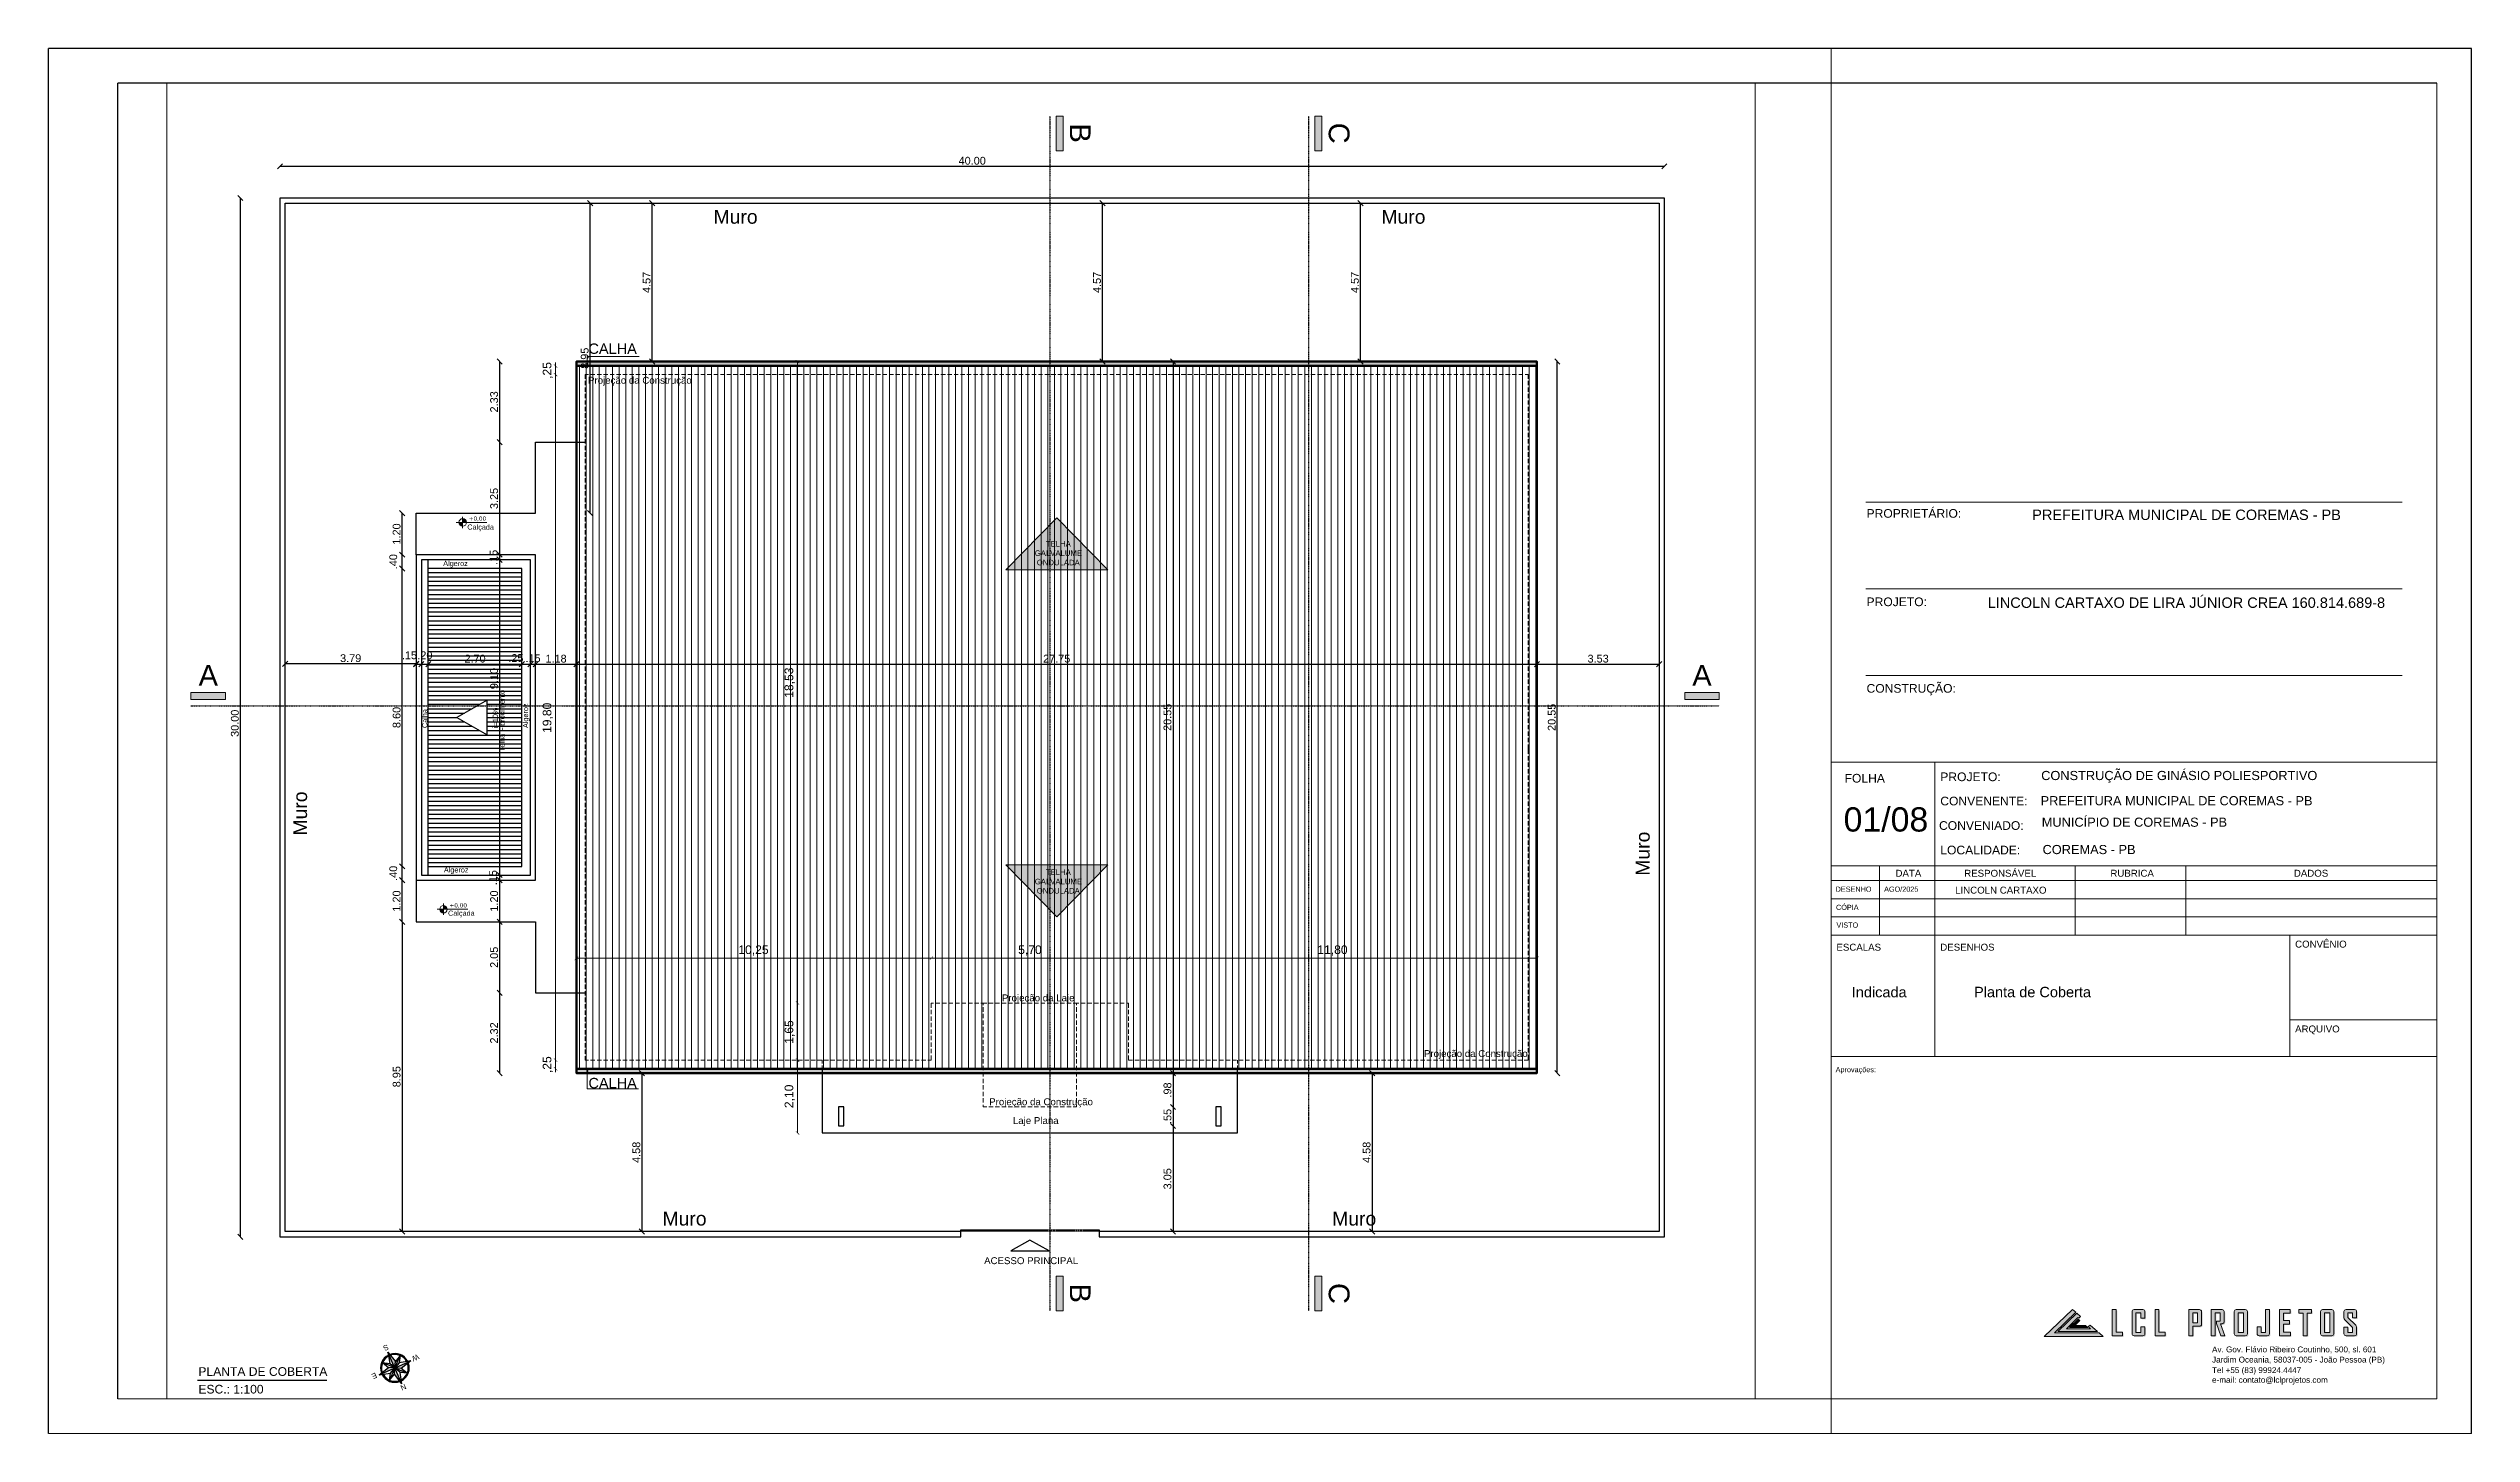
# Paper-space layout '01-08' of a CAD drawing. Extents: x 201 to 901, y -15 to 385.
# The model-space entities are those that its viewports show. They can reach past a viewport. Long polylines and large blocks are cut down to what shows.
import ezdxf
from ezdxf.enums import TextEntityAlignment as Align

# ---------------------------------------------------------------- set-up
doc = ezdxf.new("R2010")
doc.units = 0
doc.header["$LTSCALE"] = 2
doc.header["$PDMODE"] = 32
doc.linetypes.add('DIVIDE', pattern=[1.25, 0.5, -0.25, 0, -0.25, 0, -0.25])
doc.linetypes.add('HIDDEN', pattern=[0.375, 0.25, -0.125])
for name, color, linetype, lineweight in [('. TEXTO', 7, 'Continuous', 0), ('CURVAS MESTRAS', 200, 'Continuous', 0), ('Evandro', 7, 'Continuous', 0), ('Frente', 7, 'Continuous', 0), ('LOGO LCL', 40, 'Continuous', 0), ('SELO_EXTERNO', 7, 'Continuous', 0)]:
    doc.layers.add(name, color=color, linetype=linetype, lineweight=lineweight)
for name, color, linetype in [('. Vista 00', 7, 'Continuous'), ('A-PARED', 4, 'Continuous'), ('F-VT-GREIDE', 6, 'Continuous'), ('LCL - COTAS', 30, 'Continuous'), ('LCL-LINHACORTE', 3, 'DIVIDE'), ('PDF11_Text', 7, 'Continuous'), ('PDF11_Texto', 7, 'Continuous'), ('PDF5_0', 7, 'Continuous'), ('PDF5_13-CORTE', 7, 'Continuous'), ('PDF5_A-PROJEÇÃO', 7, 'Continuous'), ('PDF5_COTAS', 7, 'Continuous'), ('PDF5_Text', 7, 'Continuous'), ('PDF6_09-CORTE', 7, 'Continuous'), ('PDF6_I-DETALHES', 7, 'Continuous'), ('PDF6_Text', 7, 'Continuous'), ('PROIEZIONI_finissime', 251, 'Continuous')]:
    doc.layers.add(name, color=color, linetype=linetype)
doc.layers.add('PDF5_19-COBERTA', color=7, linetype='Continuous', true_color=0xb8b8b8)
doc.layers.add('PDF5_IND_FLUXO', color=7, linetype='Continuous', true_color=0xffffff)
doc.styles.add('75_R80', font='arial.ttf', dxfattribs={"height": 0.15})
doc.styles.add('Annotative', font='arial.ttf')
doc.styles.add('North Arrow Text', font='', dxfattribs={"height": 0.1})
doc.styles.add('PDF Arial', font='arial.ttf')
doc.styles.add('PDF Verdana', font='verdana.ttf')
doc.styles.add('ROMANS', font='arial.ttf')
doc.styles.get("Standard").update_dxf_attribs({"font": 'arial.ttf'})
doc.styles.get('North Arrow Text').set_extended_font_data('Bodoni MT')
doc.dimstyles.new('1-150', dxfattribs={"dimscale": 1.5, "dimtxt": 0.15, "dimasz": 0.1, "dimexe": 0.05, "dimexo": 0.1, "dimgap": 0.03, "dimtad": 1, "dimzin": 5, "dimdsep": 46, "dimtxsty": 'ROMANS', "dimblk": 'OBLIQUE', "dimcen": 0, "dimse1": 1, "dimse2": 1, "dimclrd": 256, "dimclre": 256, "dimclrt": 2, "dimadec": 0, "dimazin": 0, "dimtfac": 1, "dimtofl": 0, "dimtmove": 2, "dimatfit": 3, "dimldrblk": 'OBLIQUE', "dimfxl": 0.04, "dimtolj": 1, "dimtzin": 1, "dimarcsym": 0})

psp = doc.layouts.new('01-08')

# ---------------------------------------------------------------- texts
at = {"linetype": 'Continuous', "attachment_point": 1}
for s, width, insert, char_height in [('\\pxql;{\\fArial|b0|i0|c0|p34;PROPRIETÁRIO:}', 28.0628, (726.55, 251.87), 2.5), ('PREFEITURA MUNICIPAL DE COREMAS - PB', 110.4933, (774.41, 251.72), 3), ('\\pxql;{\\fArial|b0|i0|c0|p34;PROJETO:}', 28.0628, (726.55, 226.34), 2.5), ('\\pxql;LINCOLN CARTAXO DE LIRA JÚNIOR CREA 160.814.689-8 ', 126.6411, (761.55, 226.34), 3), ('\\pxql;{\\fArial|b0|i0|c0|p34;CONSTRUÇÃO:}', 28.0628, (726.55, 201.34), 2.5), ('\\pxql;{\\fArial|b0|i0|c0|p34;PROJETO:}', 15.1991, (747.85, 175.8), 2.5), ('CONSTRUÇÃO DE GINÁSIO POLIESPORTIVO', 129.9173, (777, 176.25), 2.6425), ('\\pxql;{\\fArial|b0|i0|c0|p34;CONVENENTE:}', 15.1991, (747.85, 168.8), 2.5), ('PREFEITURA MUNICIPAL DE COREMAS - PB', 111.3722, (776.83, 168.97), 2.6425), ('01/08', 28.0628, (719.92, 165.74), 7), ('\\pxql;{\\fArial|b0|i0|c0|p34;CONVENIADO:}', 15.1991, (747.49, 161.73), 2.5), ('\\pxql;MUNICÍPIO DE COREMAS - PB', 116.4507, (777.17, 162.77), 2.6425), ('\\pxql;{\\fArial|b0|i0|c0|p34;LOCALIDADE:}', 15.1991, (747.85, 154.65), 2.5), ('COREMAS - PB', 108.829, (777.4, 154.87), 2.6425), ('PLANTA DE COBERTA', 80.4786, (244.64, 4.05), 2.5), ('ESC.: 1:100', 80.4786, (244.64, -1.05), 2.5)]:
    psp.add_mtext_dynamic_manual_height_columns(s, width=width, gutter_width=1, heights=[0], dxfattribs=dict(at, insert=insert, char_height=char_height))
at = {"layer": 'Evandro', "color": 7, "lineweight": 0, "attachment_point": 1}
for s, width, insert, char_height in [('\\pxql;{\\fArial|b0|i0|c0|p34;FOLHA}', 15.1991, (720.21, 175.39), 2.5), ('\\pxql;{\\fArial|b0|i0|c0|p34;DATA}', 15.1991, (734.91, 147.7), 2), ('\\pxql;{\\fArial|b0|i0|c0|p34;RESPONSÁVEL}', 15.1991, (754.76, 147.69), 2), ('\\pxql;{\\fArial|b0|i0|c0|p34;RUBRICA}', 15.1991, (796.99, 147.7), 2), ('\\pxql;{\\fArial|b0|i0|c0|p34;DADOS}', 15.1991, (849.99, 147.7), 2), ('\\pxql;{\\fArial|b0|i0|c0|p34;DESENHO}', 15.1991, (717.62, 142.85), 1.5), ('AGO/2025', 15.1991, (731.62, 142.85), 1.5), ('LINCOLN CARTAXO', 30.0409, (752.14, 142.82), 2), ('\\pxql;{\\fArial|b0|i0|c0|p34;CÓPIA}', 15.1991, (717.73, 137.6), 1.5), ('\\pxql;{\\fArial|b0|i0|c0|p34;VISTO}', 15.1991, (717.85, 132.48), 1.5), ('\\pxql;{\\fArial|b0|i0|c0|p34;ESCALAS}', 15.1991, (717.85, 126.34), 2), ('\\pxql;{\\fArial|b0|i0|c0|p34;DESENHOS}', 15.1991, (747.85, 126.34), 2), ('\\pxql;CONVÊNIO', 15.1991, (850.35, 127.23), 2), ('Indicada', 15.1991, (722.28, 113.87), 3), ('Planta de Coberta', 80.8639, (757.61, 113.9), 3), ('\\pxql;{\\fArial|b0|i0|c0|p34;ARQUIVO}', 15.1991, (850.35, 102.73), 2), ('\\pxql;Aprovações:', 15.1991, (717.62, 90.73), 1.5)]:
    psp.add_mtext_dynamic_manual_height_columns(s, width=width, gutter_width=1, heights=[0], dxfattribs=dict(at, insert=insert, char_height=char_height))

msp = doc.modelspace()

# ---------------------------------------------------------------- texts
at = {"layer": '. TEXTO', "style": '75_R80'}
for s, p in [('Calha', (3383.637, 1694.89)), ('i=10%%%', (3385.673, 1694.89)), ('Telha Fibrocimento', (3385.868, 1694.198)), ('Algeroz', (3386.547, 1694.89))]:
    msp.add_text(s, height=0.15, rotation=90, dxfattribs=at).set_placement(p)
at = {"layer": 'PDF11_Text', "char_height": 0.3, "attachment_point": 7, "style": 'PDF Arial'}
for insert in [(3388.289, 1705.691), (3388.289, 1684.482)]:
    msp.add_mtext('CALHA', dxfattribs=dict(at, insert=insert))
at = {"layer": 'PDF5_Text', "attachment_point": 7, "style": 'PDF Arial'}
for s, insert, char_height in [('Muro', (3391.903, 1709.449), 0.4), ('Muro', (3411.196, 1709.449), 0.4), ('Projeção da Construção', (3388.277, 1704.771), 0.19998), ('GALVALUME', (3401.182, 1699.858), 0.16), ('ONDULADA', (3401.241, 1699.587), 0.16), ('TELHA', (3401.504, 1700.127), 0.16), ('GALVALUME', (3401.182, 1690.373), 0.16), ('TELHA', (3401.504, 1690.647), 0.16), ('ONDULADA', (3401.241, 1690.107), 0.16), ('10,25', (3392.62, 1688.316), 0.25), ('5,70', (3400.704, 1688.316), 0.25), ('11,80', (3409.346, 1688.316), 0.25), ('Projeção da Laje', (3400.234, 1686.935), 0.19998), ('Projeção da Construção', (3412.426, 1685.327), 0.19998), ('Projeção da Construção', (3399.866, 1683.935), 0.19998), ('Laje Plana', (3400.551, 1683.393), 0.2), ('Muro', (3390.428, 1680.516), 0.4), ('Muro', (3409.774, 1680.516), 0.4), ('ACESSO PRINCIPAL', (3399.72, 1679.404), 0.19998)]:
    msp.add_mtext(s, dxfattribs=dict(at, insert=insert, char_height=char_height))
at = {"layer": 'PDF5_Text', "attachment_point": 7, "rotation": 90, "style": 'PDF Arial'}
for s, insert, char_height in [(',25', (3387.264, 1704.973), 0.25), ('18,53', (3394.252, 1695.764), 0.25), ('19,80', (3387.264, 1694.748), 0.25), ('Muro', (3380.165, 1691.785), 0.4), ('Muro', (3418.952, 1690.624), 0.4), ('1,65', (3394.252, 1685.771), 0.25), (',25', (3387.264, 1684.925), 0.25), ('2,10', (3394.252, 1683.913), 0.25)]:
    msp.add_mtext(s, dxfattribs=dict(at, insert=insert, char_height=char_height))
at = {"layer": 'PDF6_Text', "char_height": 0.6, "attachment_point": 7, "rotation": 270, "style": 'PDF Arial'}
for s, insert in [('B', (3402.196, 1712.35)), ('C', (3409.666, 1712.371)), ('B', (3402.196, 1678.846)), ('C', (3409.666, 1678.863))]:
    msp.add_mtext(s, dxfattribs=dict(at, insert=insert))
at = {"layer": 'PDF6_Text', "attachment_point": 7}
for s, insert, char_height, style in [('+0,00', (3384.83, 1700.86), 0.12, 'PDF Verdana'), ('A', (3377.027, 1696.113), 0.6, 'PDF Arial'), ('A', (3420.178, 1696.113), 0.6, 'PDF Arial'), ('+0,00', (3384.275, 1689.689), 0.12, 'PDF Verdana')]:
    msp.add_mtext(s, dxfattribs=dict(at, insert=insert, char_height=char_height, style=style))
at = {"layer": 'PROIEZIONI_finissime', "color": 0, "style": '75_R80'}
for s, p in [('Calçada', (3384.79, 1700.618)), ('Algeroz', (3384.093, 1699.569)), ('Algeroz', (3384.113, 1690.718)), ('Calçada', (3384.233, 1689.468))]:
    msp.add_text(s, height=0.15, dxfattribs=at).set_placement(p)

# ---------------------------------------------------------------- blocks, each defined once
blk = doc.blocks.new('A$C094D1FE7')
at = {"layer": 'LOGO LCL'}
h = blk.add_hatch(color=156, dxfattribs=at)
edge = h.paths.add_edge_path()
edge.add_spline(control_points=[(2.95, 15.25), (2.95, 15.25), (2.95, 15.25), (2.95, 15.25), (2.95, 15.25), (2.95, 15.25), (9.15, 21.2), (9.15, 21.2), (9.15, 21.2), (9.15, 21.2), (8.23, 22.01), (8.23, 22.01), (8.23, 22.01), (8.23, 22.01), (0, 14.18), (0, 14.18), (0, 14.18), (17.1, 14.18), (17.1, 14.18)], knot_values=[0.428571, 0.428571, 0.428571, 0.428571, 0.5, 0.5, 0.5, 0.5001, 0.571429, 0.571429, 0.571429, 0.571529, 0.714286, 0.714286, 0.714286, 0.714386, 1, 1, 1, 1.142857, 1.142857, 1.142857, 1.142857], degree=3, periodic=0)
edge.add_spline(control_points=[(17.1, 14.18), (17.1, 14.18), (17.1, 14.18), (17.1, 14.18), (17.1, 14.18), (17.1, 14.18), (15.89, 15.25), (15.89, 15.25), (15.89, 15.25), (15.89, 15.25), (2.95, 15.25), (2.95, 15.25)], knot_values=[0.142857, 0.142857, 0.142857, 0.142857, 0.214286, 0.214286, 0.214286, 0.214386, 0.285714, 0.285714, 0.285714, 0.285815, 0.428571, 0.428571, 0.428571, 0.428571], degree=3, periodic=0)
h = blk.add_hatch(color=253, dxfattribs=at)
edge = h.paths.add_edge_path()
edge.add_spline(control_points=[(9.15, 21.13), (9.15, 21.13), (9.15, 21.13), (9.15, 21.13), (9.15, 21.13), (9.15, 21.13), (8.23, 21.94), (8.23, 21.94), (8.23, 21.94), (8.23, 21.94), (0, 14.12), (0, 14.12), (0, 14.12), (17.1, 14.12), (17.1, 14.12)], knot_values=[0.571429, 0.571429, 0.571429, 0.571429, 0.642857, 0.642857, 0.642857, 0.642957, 0.714286, 0.714286, 0.714286, 0.714386, 1, 1, 1, 1.142857, 1.142857, 1.142857, 1.142857], degree=3, periodic=0)
edge.add_spline(control_points=[(17.1, 14.12), (17.1, 14.12), (17.1, 14.12), (17.1, 14.12), (17.1, 14.12), (17.1, 14.12), (15.89, 15.19), (15.89, 15.19), (15.89, 15.19), (15.89, 15.19), (2.95, 15.19), (2.95, 15.19)], knot_values=[0.142857, 0.142857, 0.142857, 0.142857, 0.214286, 0.214286, 0.214286, 0.214386, 0.285714, 0.285714, 0.285714, 0.285815, 0.428571, 0.428571, 0.428571, 0.428571], degree=3, periodic=0)
edge.add_spline(control_points=[(2.95, 15.19), (2.95, 15.19), (2.95, 15.19), (2.95, 15.19), (2.95, 15.19), (2.95, 15.19), (9.15, 21.13), (9.15, 21.13)], knot_values=[0.428571, 0.428571, 0.428571, 0.428571, 0.5, 0.5, 0.5, 0.5001, 0.571429, 0.571429, 0.571429, 0.571429], degree=3, periodic=0)
edge = h.paths.add_edge_path(flags=17)
edge.add_spline(control_points=[(10.46, 19.96), (10.46, 19.96), (10.46, 19.96), (10.46, 19.96), (10.46, 19.96), (9.44, 20.85), (9.44, 20.85), (9.44, 20.85), (9.44, 20.85), (3.91, 15.55), (3.91, 15.55), (3.91, 15.55), (15.46, 15.55), (15.46, 15.55), (15.46, 15.55), (15.46, 15.55), (13.3, 17.45), (13.3, 17.45), (13.3, 17.45), (13.3, 17.45), (12.71, 17.02), (12.71, 17.02), (12.71, 17.02), (12.71, 17.02), (12.71, 17.02), (12.71, 17.02)], knot_values=[0.636364, 0.636364, 0.636364, 0.636364, 0.681818, 0.681818, 0.681818, 0.727273, 0.727273, 0.727273, 0.727373, 0.818182, 0.818182, 0.818182, 1, 1, 1, 1.0001, 1.090909, 1.090909, 1.090909, 1.091009, 1.136364, 1.136364, 1.136364, 1.136464, 1.181818, 1.181818, 1.181818, 1.181818], degree=3, periodic=0)
edge.add_spline(control_points=[(12.71, 17.02), (12.71, 17.02), (13.41, 16.39), (13.41, 16.39), (13.41, 16.39), (13.41, 16.39), (13.41, 16.39), (13.41, 16.39)], knot_values=[0.545455, 0.545455, 0.545455, 0.545455, 0.590909, 0.590909, 0.590909, 0.591009, 0.636364, 0.636364, 0.636364, 0.636364], degree=3, periodic=0)
edge.add_spline(control_points=[(13.41, 16.39), (13.41, 16.39), (6.45, 16.39), (6.45, 16.39), (6.45, 16.39), (6.45, 16.39), (9.78, 19.62), (9.78, 19.62), (9.78, 19.62), (9.78, 19.62), (9.78, 19.62), (9.78, 19.62)], knot_values=[0.363636, 0.363636, 0.363636, 0.363636, 0.454545, 0.454545, 0.454545, 0.454646, 0.5, 0.5, 0.5, 0.5001, 0.545455, 0.545455, 0.545455, 0.545455], degree=3, periodic=0)
edge.add_spline(control_points=[(9.78, 19.62), (9.78, 19.62), (9.98, 19.45), (9.98, 19.45), (9.98, 19.45), (9.98, 19.45), (9.98, 19.45), (9.98, 19.45)], knot_values=[0.272727, 0.272727, 0.272727, 0.272727, 0.318182, 0.318182, 0.318182, 0.318282, 0.363636, 0.363636, 0.363636, 0.363636], degree=3, periodic=0)
edge.add_spline(control_points=[(9.98, 19.45), (9.98, 19.45), (10.46, 19.96), (10.46, 19.96), (10.46, 19.96)], knot_values=[0.181818, 0.181818, 0.181818, 0.181818, 0.227273, 0.272727, 0.272727, 0.272727, 0.272727], degree=3, periodic=0)
edge = h.paths.add_edge_path(flags=16)
edge.add_spline(control_points=[(8.85, 17.29), (8.85, 17.29), (10.31, 18.74), (10.31, 18.74), (10.31, 18.74), (10.31, 18.74), (10.31, 18.74), (10.31, 18.74)], knot_values=[0.285714, 0.285714, 0.285714, 0.285714, 0.357143, 0.357143, 0.357143, 0.357243, 0.428571, 0.428571, 0.428571, 0.428571], degree=3, periodic=0)
edge.add_spline(control_points=[(10.31, 18.74), (10.31, 18.74), (9.83, 19.17), (9.83, 19.17), (9.83, 19.17), (9.83, 19.17), (7.29, 16.71), (7.29, 16.71), (7.29, 16.71), (12.6, 16.71), (12.6, 16.71), (12.6, 16.71), (12.6, 16.71), (12.6, 16.71), (12.6, 16.71)], knot_values=[0.714286, 0.714286, 0.714286, 0.714286, 0.857143, 0.857143, 0.857143, 0.857243, 1, 1, 1, 1.142857, 1.142857, 1.142857, 1.142957, 1.285714, 1.285714, 1.285714, 1.285714], degree=3, periodic=0)
edge.add_spline(control_points=[(12.6, 16.71), (12.6, 16.71), (11.96, 17.28), (11.96, 17.28), (11.96, 17.28), (11.96, 17.28), (8.85, 17.29), (8.85, 17.29), (8.85, 17.29), (8.85, 17.29), (8.85, 17.29), (8.85, 17.29)], knot_values=[0.428571, 0.428571, 0.428571, 0.428571, 0.571429, 0.571429, 0.571429, 0.571529, 0.642857, 0.642857, 0.642857, 0.642957, 0.714286, 0.714286, 0.714286, 0.714286], degree=3, periodic=0)
h = blk.add_hatch(color=157, dxfattribs=at)
edge = h.paths.add_edge_path()
edge.add_spline(control_points=[(20.83, 15.44), (20.83, 15.44), (20.83, 21.99), (20.83, 21.99), (20.83, 21.99), (20.83, 21.99), (20.83, 21.99), (20.83, 21.99)], knot_values=[0.428571, 0.428571, 0.428571, 0.428571, 0.5, 0.5, 0.5, 0.5001, 0.571429, 0.571429, 0.571429, 0.571429], degree=3, periodic=0)
edge.add_spline(control_points=[(20.83, 21.99), (20.83, 21.99), (19.7, 21.99), (19.7, 21.99), (19.7, 21.99), (19.7, 21.99), (19.7, 21.99), (19.7, 21.99)], knot_values=[0.285714, 0.285714, 0.285714, 0.285714, 0.357143, 0.357143, 0.357143, 0.357243, 0.428571, 0.428571, 0.428571, 0.428571], degree=3, periodic=0)
edge.add_spline(control_points=[(19.7, 21.99), (19.7, 21.99), (19.7, 14.43), (19.7, 14.43), (19.7, 14.43), (19.7, 14.43), (19.7, 14.43), (19.7, 14.43)], knot_values=[0.142857, 0.142857, 0.142857, 0.142857, 0.214286, 0.214286, 0.214286, 0.214386, 0.285714, 0.285714, 0.285714, 0.285714], degree=3, periodic=0)
edge.add_spline(control_points=[(19.7, 14.43), (19.7, 14.43), (22.67, 14.43), (22.67, 14.43), (22.67, 14.43), (22.67, 15.44), (22.67, 15.44), (22.67, 15.44), (22.67, 15.44), (20.83, 15.44), (20.83, 15.44), (20.83, 15.44), (20.83, 15.44), (20.83, 15.44), (20.83, 15.44)], knot_values=[0.571429, 0.571429, 0.571429, 0.571429, 0.714286, 0.714286, 0.714286, 1, 1, 1, 1.0001, 1.071429, 1.071429, 1.071429, 1.071529, 1.142857, 1.142857, 1.142857, 1.142857], degree=3, periodic=0)
edge = h.paths.add_edge_path()
edge.add_spline(control_points=[(25.39, 21.4), (25.39, 21.4), (25.39, 21.4), (25.39, 21.4), (25.39, 21.4), (25.39, 21.4), (25.39, 15.03), (25.39, 15.03)], knot_values=[0.176471, 0.176471, 0.176471, 0.176471, 0.205883, 0.205883, 0.205883, 0.205983, 0.235295, 0.235295, 0.235295, 0.235295], degree=3, periodic=0)
edge.add_spline(control_points=[(25.39, 15.03), (25.39, 15.03), (25.39, 15.03), (25.39, 15.03), (25.39, 15.03), (25.39, 14.63), (25.59, 14.43), (25.99, 14.43)], knot_values=[0.117648, 0.117648, 0.117648, 0.117648, 0.14706, 0.14706, 0.14706, 0.14716, 0.176471, 0.176471, 0.176471, 0.176471], degree=3, periodic=0)
edge.add_spline(control_points=[(25.99, 14.43), (25.99, 14.43), (25.99, 14.43), (25.99, 14.43), (25.99, 14.43), (25.99, 14.43), (28.51, 14.43), (28.51, 14.43)], knot_values=[0.058824, 0.058824, 0.058824, 0.058824, 0.088236, 0.088236, 0.088236, 0.088336, 0.117648, 0.117648, 0.117648, 0.117648], degree=3, periodic=0)
edge.add_spline(control_points=[(28.51, 14.43), (28.51, 14.43), (28.51, 14.43), (28.51, 14.43), (28.51, 14.43), (28.91, 14.43), (29.11, 14.63), (29.11, 15.03)], knot_values=[0, 0, 0, 0, 0.029412, 0.029412, 0.029412, 0.029512, 0.058824, 0.058824, 0.058824, 0.058824], degree=3, periodic=0)
edge.add_spline(control_points=[(29.11, 15.03), (29.11, 15.03), (29.11, 16.98), (29.11, 16.98), (29.11, 16.98), (29.11, 16.98), (27.98, 16.98), (27.98, 16.98), (27.98, 16.98), (27.98, 16.98), (27.98, 15.4), (27.98, 15.4), (27.98, 15.4), (27.98, 15.4), (26.52, 15.4), (26.52, 15.4), (26.52, 15.4), (26.52, 15.4), (26.52, 21.02), (26.52, 21.02), (26.52, 21.02), (26.52, 21.02), (27.98, 21.02), (27.98, 21.02), (27.98, 21.02), (27.98, 21.02), (27.98, 19.52), (27.98, 19.52), (27.98, 19.52), (27.98, 19.52), (29.11, 19.52), (29.11, 19.52), (29.11, 19.52), (29.11, 19.52), (29.11, 21.39), (29.11, 21.4)], knot_values=[0.411771, 0.411771, 0.411771, 0.411771, 0.529418, 0.529418, 0.529418, 0.529518, 0.588241, 0.588241, 0.588241, 0.588341, 0.647065, 0.647065, 0.647065, 0.647165, 0.705888, 0.705888, 0.705888, 0.705988, 0.764712, 0.764712, 0.764712, 0.764812, 0.823535, 0.823535, 0.823535, 0.823636, 0.882359, 0.882359, 0.882359, 0.882459, 0.941182, 0.941182, 0.941182, 0.941283, 1, 1, 1, 1], degree=3, periodic=0)
edge.add_spline(control_points=[(29.11, 21.4), (29.11, 21.4), (29.11, 21.4), (29.11, 21.4), (29.11, 21.4), (29.11, 21.79), (28.91, 21.99), (28.51, 21.99)], knot_values=[0.352942, 0.352942, 0.352942, 0.352942, 0.382359, 0.382359, 0.382359, 0.382459, 0.411771, 0.411771, 0.411771, 0.411771], degree=3, periodic=0)
edge.add_spline(control_points=[(28.51, 21.99), (28.51, 21.99), (28.51, 21.99), (28.51, 21.99), (28.51, 21.99), (28.51, 21.99), (25.99, 21.99), (25.99, 21.99)], knot_values=[0.294118, 0.294118, 0.294118, 0.294118, 0.32353, 0.32353, 0.32353, 0.32363, 0.352942, 0.352942, 0.352942, 0.352942], degree=3, periodic=0)
edge.add_spline(control_points=[(25.99, 21.99), (25.99, 21.99), (25.99, 21.99), (25.99, 21.99), (25.99, 21.99), (25.59, 21.99), (25.39, 21.79), (25.39, 21.4)], knot_values=[0.235295, 0.235295, 0.235295, 0.235295, 0.264707, 0.264707, 0.264707, 0.264807, 0.294118, 0.294118, 0.294118, 0.294118], degree=3, periodic=0)
edge = h.paths.add_edge_path()
edge.add_spline(control_points=[(33.17, 15.44), (33.17, 15.44), (33.17, 21.99), (33.17, 21.99), (33.17, 21.99), (33.17, 21.99), (33.17, 21.99), (33.17, 21.99)], knot_values=[0.428571, 0.428571, 0.428571, 0.428571, 0.5, 0.5, 0.5, 0.5001, 0.571429, 0.571429, 0.571429, 0.571429], degree=3, periodic=0)
edge.add_spline(control_points=[(33.17, 21.99), (33.17, 21.99), (32.04, 21.99), (32.04, 21.99), (32.04, 21.99), (32.04, 21.99), (32.04, 21.99), (32.04, 21.99)], knot_values=[0.285714, 0.285714, 0.285714, 0.285714, 0.357143, 0.357143, 0.357143, 0.357243, 0.428571, 0.428571, 0.428571, 0.428571], degree=3, periodic=0)
edge.add_spline(control_points=[(32.04, 21.99), (32.04, 21.99), (32.04, 14.43), (32.04, 14.43), (32.04, 14.43), (32.04, 14.43), (32.04, 14.43), (32.04, 14.43)], knot_values=[0.142857, 0.142857, 0.142857, 0.142857, 0.214286, 0.214286, 0.214286, 0.214386, 0.285714, 0.285714, 0.285714, 0.285714], degree=3, periodic=0)
edge.add_spline(control_points=[(32.04, 14.43), (32.04, 14.43), (35.01, 14.43), (35.01, 14.43), (35.01, 14.43), (35.01, 15.44), (35.01, 15.44), (35.01, 15.44), (35.01, 15.44), (33.17, 15.44), (33.17, 15.44), (33.17, 15.44), (33.17, 15.44), (33.17, 15.44), (33.17, 15.44)], knot_values=[0.571429, 0.571429, 0.571429, 0.571429, 0.714286, 0.714286, 0.714286, 1, 1, 1, 1.0001, 1.071429, 1.071429, 1.071429, 1.071529, 1.142857, 1.142857, 1.142857, 1.142857], degree=3, periodic=0)
edge = h.paths.add_edge_path()
edge.add_spline(control_points=[(41.81, 21.99), (41.81, 21.99), (41.81, 21.99), (41.81, 21.99), (41.81, 21.99), (41.81, 21.99), (41.81, 14.43), (41.81, 14.43)], knot_values=[0.444446, 0.444446, 0.444446, 0.444446, 0.500002, 0.500002, 0.500002, 0.500102, 0.555557, 0.555557, 0.555557, 0.555557], degree=3, periodic=0)
edge.add_spline(control_points=[(41.81, 14.43), (41.81, 14.43), (41.81, 14.43), (41.81, 14.43), (41.81, 14.43), (41.81, 14.43), (42.93, 14.43), (42.93, 14.43)], knot_values=[0.333334, 0.333334, 0.333334, 0.333334, 0.388891, 0.388891, 0.388891, 0.388991, 0.444446, 0.444446, 0.444446, 0.444446], degree=3, periodic=0)
edge.add_spline(control_points=[(42.93, 14.43), (42.93, 14.43), (42.93, 14.43), (42.93, 14.43), (42.93, 14.43), (42.93, 14.43), (42.93, 17.17), (42.93, 17.17)], knot_values=[0.222223, 0.222223, 0.222223, 0.222223, 0.27778, 0.27778, 0.27778, 0.27788, 0.333334, 0.333334, 0.333334, 0.333334], degree=3, periodic=0)
edge.add_spline(control_points=[(42.93, 17.17), (42.93, 17.17), (42.93, 17.17), (42.93, 17.17), (42.93, 17.17), (42.93, 17.17), (44.86, 17.17), (44.86, 17.17)], knot_values=[0.111112, 0.111112, 0.111112, 0.111112, 0.166668, 0.166668, 0.166668, 0.166768, 0.222223, 0.222223, 0.222223, 0.222223], degree=3, periodic=0)
edge.add_spline(control_points=[(44.86, 17.17), (44.86, 17.17), (44.86, 17.17), (44.86, 17.17), (44.86, 17.17), (45.26, 17.17), (45.46, 17.37), (45.46, 17.77)], knot_values=[0, 0, 0, 0, 0.055557, 0.055557, 0.055557, 0.055657, 0.111112, 0.111112, 0.111112, 0.111112], degree=3, periodic=0)
edge.add_spline(control_points=[(45.46, 17.77), (45.46, 17.77), (45.46, 21.4), (45.46, 21.4)], knot_values=[0.77778, 0.77778, 0.77778, 0.77778, 1, 1, 1, 1], degree=3, periodic=0)
edge.add_spline(control_points=[(45.46, 21.4), (45.46, 21.4), (45.46, 21.4), (45.46, 21.4), (45.46, 21.4), (45.46, 21.79), (45.26, 21.99), (44.86, 21.99)], knot_values=[0.666668, 0.666668, 0.666668, 0.666668, 0.722225, 0.722225, 0.722225, 0.722325, 0.77778, 0.77778, 0.77778, 0.77778], degree=3, periodic=0)
edge.add_spline(control_points=[(44.86, 21.99), (44.86, 21.99), (44.86, 21.99), (44.86, 21.99), (44.86, 21.99), (44.86, 21.99), (41.81, 21.99), (41.81, 21.99)], knot_values=[0.555557, 0.555557, 0.555557, 0.555557, 0.611113, 0.611113, 0.611113, 0.611213, 0.666668, 0.666668, 0.666668, 0.666668], degree=3, periodic=0)
edge = h.paths.add_edge_path(flags=16)
edge.add_spline(control_points=[(44.32, 21.02), (44.32, 21.02), (44.32, 18.14), (44.32, 18.14), (44.32, 18.14), (42.93, 18.14), (42.93, 18.14), (42.93, 18.14), (42.93, 18.14), (42.93, 21.02), (42.93, 21.02), (42.93, 21.02), (42.93, 21.02), (42.93, 21.02), (42.93, 21.02)], knot_values=[0.4, 0.4, 0.4, 0.4, 0.6, 0.6, 0.6, 1, 1, 1, 1.0001, 1.1, 1.1, 1.1, 1.1001, 1.2, 1.2, 1.2, 1.2], degree=3, periodic=0)
edge.add_spline(control_points=[(42.93, 21.02), (42.93, 21.02), (44.32, 21.02), (44.32, 21.02), (44.32, 21.02), (44.32, 21.02), (44.32, 21.02), (44.32, 21.02)], knot_values=[0.2, 0.2, 0.2, 0.2, 0.3, 0.3, 0.3, 0.3001, 0.4, 0.4, 0.4, 0.4], degree=3, periodic=0)
edge = h.paths.add_edge_path()
edge.add_spline(control_points=[(48.3, 21.99), (48.3, 21.99), (48.3, 21.99), (48.3, 21.99), (48.3, 21.99), (48.3, 21.99), (48.3, 14.43), (48.3, 14.43)], knot_values=[0.500001, 0.500001, 0.500001, 0.500001, 0.531251, 0.531251, 0.531251, 0.531351, 0.562501, 0.562501, 0.562501, 0.562501], degree=3, periodic=0)
edge.add_spline(control_points=[(48.3, 14.43), (48.3, 14.43), (48.3, 14.43), (48.3, 14.43), (48.3, 14.43), (48.3, 14.43), (49.43, 14.43), (49.43, 14.43)], knot_values=[0.437501, 0.437501, 0.437501, 0.437501, 0.468751, 0.468751, 0.468751, 0.468851, 0.500001, 0.500001, 0.500001, 0.500001], degree=3, periodic=0)
edge.add_spline(control_points=[(49.43, 14.43), (49.43, 14.43), (49.43, 14.43), (49.43, 14.43), (49.43, 14.43), (49.43, 14.43), (49.43, 21.02), (49.43, 21.02)], knot_values=[0.375001, 0.375001, 0.375001, 0.375001, 0.406251, 0.406251, 0.406251, 0.406351, 0.437501, 0.437501, 0.437501, 0.437501], degree=3, periodic=0)
edge.add_spline(control_points=[(49.43, 21.02), (49.43, 21.02), (49.43, 21.02), (49.43, 21.02), (49.43, 21.02), (49.43, 21.02), (50.86, 21.02), (50.86, 21.02)], knot_values=[0.312501, 0.312501, 0.312501, 0.312501, 0.343751, 0.343751, 0.343751, 0.343851, 0.375001, 0.375001, 0.375001, 0.375001], degree=3, periodic=0)
edge.add_spline(control_points=[(50.86, 21.02), (50.86, 21.02), (50.86, 21.02), (50.86, 21.02), (50.86, 21.02), (50.86, 21.02), (50.86, 18.63), (50.86, 18.63)], knot_values=[0.250001, 0.250001, 0.250001, 0.250001, 0.281251, 0.281251, 0.281251, 0.281351, 0.312501, 0.312501, 0.312501, 0.312501], degree=3, periodic=0)
edge.add_spline(control_points=[(50.86, 18.63), (50.86, 18.63), (50.86, 18.63), (50.86, 18.63), (50.86, 18.63), (50.86, 18.63), (49.75, 18.63), (49.75, 18.63)], knot_values=[0.187501, 0.187501, 0.187501, 0.187501, 0.218751, 0.218751, 0.218751, 0.218851, 0.250001, 0.250001, 0.250001, 0.250001], degree=3, periodic=0)
edge.add_spline(control_points=[(49.75, 18.63), (49.75, 18.63), (49.75, 18.63), (49.75, 18.63), (49.75, 18.63), (49.75, 18.17), (49.75, 17.95), (49.75, 17.95)], knot_values=[0.125001, 0.125001, 0.125001, 0.125001, 0.156251, 0.156251, 0.156251, 0.156351, 0.187501, 0.187501, 0.187501, 0.187501], degree=3, periodic=0)
edge.add_spline(control_points=[(49.75, 17.95), (49.75, 17.95), (49.75, 17.95), (49.75, 17.95), (49.75, 17.95), (49.75, 17.95), (51, 14.43), (51, 14.43)], knot_values=[0.062501, 0.062501, 0.062501, 0.062501, 0.093751, 0.093751, 0.093751, 0.093851, 0.125001, 0.125001, 0.125001, 0.125001], degree=3, periodic=0)
edge.add_spline(control_points=[(51, 14.43), (51, 14.43), (51, 14.43), (51, 14.43), (51, 14.43), (51, 14.43), (51.29, 14.43), (51.59, 14.43)], knot_values=[0.03125, 0.03125, 0.03125, 0.03125, 0.046876, 0.046876, 0.046876, 0.046976, 0.062501, 0.062501, 0.062501, 0.062501], degree=3, periodic=0)
edge.add_spline(control_points=[(51.59, 14.43), (51.88, 14.43), (52.18, 14.43), (52.18, 14.43), (52.18, 14.43), (50.93, 17.86), (50.93, 17.87)], knot_values=[0.875001, 0.875001, 0.875001, 0.875001, 0.906251, 0.906251, 0.906251, 1.03125, 1.03125, 1.03125, 1.03125], degree=3, periodic=0)
edge.add_spline(control_points=[(50.93, 17.87), (50.93, 17.87), (50.93, 17.87), (50.93, 17.87), (50.93, 17.87), (51.3, 17.87), (51.55, 17.89), (51.66, 17.93)], knot_values=[0.812501, 0.812501, 0.812501, 0.812501, 0.843752, 0.843752, 0.843752, 0.843852, 0.875001, 0.875001, 0.875001, 0.875001], degree=3, periodic=0)
edge.add_spline(control_points=[(51.66, 17.93), (51.66, 17.93), (51.66, 17.93), (51.66, 17.93), (51.66, 17.93), (51.88, 18.01), (51.99, 18.19), (51.99, 18.46)], knot_values=[0.750001, 0.750001, 0.750001, 0.750001, 0.781251, 0.781251, 0.781251, 0.781351, 0.812501, 0.812501, 0.812501, 0.812501], degree=3, periodic=0)
edge.add_spline(control_points=[(51.99, 18.46), (51.99, 18.46), (51.99, 18.46), (51.99, 18.46), (51.99, 18.46), (51.99, 18.46), (51.99, 21.4), (51.99, 21.4)], knot_values=[0.687501, 0.687501, 0.687501, 0.687501, 0.718751, 0.718751, 0.718751, 0.718851, 0.750001, 0.750001, 0.750001, 0.750001], degree=3, periodic=0)
edge.add_spline(control_points=[(51.99, 21.4), (51.99, 21.4), (51.99, 21.4), (51.99, 21.4), (51.99, 21.4), (51.99, 21.79), (51.79, 21.99), (51.39, 21.99)], knot_values=[0.625001, 0.625001, 0.625001, 0.625001, 0.656251, 0.656251, 0.656251, 0.656351, 0.687501, 0.687501, 0.687501, 0.687501], degree=3, periodic=0)
edge.add_spline(control_points=[(51.39, 21.99), (51.39, 21.99), (51.39, 21.99), (51.39, 21.99), (51.39, 21.99), (51.39, 21.99), (48.3, 21.99), (48.3, 21.99)], knot_values=[0.562501, 0.562501, 0.562501, 0.562501, 0.593751, 0.593751, 0.593751, 0.593851, 0.625001, 0.625001, 0.625001, 0.625001], degree=3, periodic=0)
edge = h.paths.add_edge_path()
edge.add_spline(control_points=[(54.91, 21.4), (54.91, 21.4), (54.91, 21.4), (54.91, 21.4), (54.91, 21.4), (54.91, 21.4), (54.91, 15.03), (54.91, 15.03)], knot_values=[0.333334, 0.333334, 0.333334, 0.333334, 0.388891, 0.388891, 0.388891, 0.388991, 0.444446, 0.444446, 0.444446, 0.444446], degree=3, periodic=0)
edge.add_spline(control_points=[(54.91, 15.03), (54.91, 15.03), (54.91, 15.03), (54.91, 15.03), (54.91, 15.03), (54.91, 14.63), (55.11, 14.43), (55.51, 14.43)], knot_values=[0.222223, 0.222223, 0.222223, 0.222223, 0.27778, 0.27778, 0.27778, 0.27788, 0.333334, 0.333334, 0.333334, 0.333334], degree=3, periodic=0)
edge.add_spline(control_points=[(55.51, 14.43), (55.51, 14.43), (55.51, 14.43), (55.51, 14.43), (55.51, 14.43), (55.51, 14.43), (58.12, 14.43), (58.12, 14.43)], knot_values=[0.111112, 0.111112, 0.111112, 0.111112, 0.166668, 0.166668, 0.166668, 0.166768, 0.222223, 0.222223, 0.222223, 0.222223], degree=3, periodic=0)
edge.add_spline(control_points=[(58.12, 14.43), (58.12, 14.43), (58.12, 14.43), (58.12, 14.43), (58.12, 14.43), (58.52, 14.43), (58.72, 14.63), (58.72, 15.03)], knot_values=[0, 0, 0, 0, 0.055557, 0.055557, 0.055557, 0.055657, 0.111112, 0.111112, 0.111112, 0.111112], degree=3, periodic=0)
edge.add_spline(control_points=[(58.72, 15.03), (58.72, 15.03), (58.72, 21.4), (58.72, 21.4)], knot_values=[0.77778, 0.77778, 0.77778, 0.77778, 1, 1, 1, 1], degree=3, periodic=0)
edge.add_spline(control_points=[(58.72, 21.4), (58.72, 21.4), (58.72, 21.4), (58.72, 21.4), (58.72, 21.4), (58.72, 21.79), (58.52, 21.99), (58.12, 21.99)], knot_values=[0.666668, 0.666668, 0.666668, 0.666668, 0.722225, 0.722225, 0.722225, 0.722325, 0.77778, 0.77778, 0.77778, 0.77778], degree=3, periodic=0)
edge.add_spline(control_points=[(58.12, 21.99), (58.12, 21.99), (58.12, 21.99), (58.12, 21.99), (58.12, 21.99), (58.12, 21.99), (55.51, 21.99), (55.51, 21.99)], knot_values=[0.555557, 0.555557, 0.555557, 0.555557, 0.611113, 0.611113, 0.611113, 0.611213, 0.666668, 0.666668, 0.666668, 0.666668], degree=3, periodic=0)
edge.add_spline(control_points=[(55.51, 21.99), (55.51, 21.99), (55.51, 21.99), (55.51, 21.99), (55.51, 21.99), (55.11, 21.99), (54.91, 21.79), (54.91, 21.4)], knot_values=[0.444446, 0.444446, 0.444446, 0.444446, 0.500002, 0.500002, 0.500002, 0.500102, 0.555557, 0.555557, 0.555557, 0.555557], degree=3, periodic=0)
edge = h.paths.add_edge_path(flags=16)
edge.add_spline(control_points=[(57.59, 21.02), (57.59, 21.02), (57.59, 15.4), (57.59, 15.4), (57.59, 15.4), (56.04, 15.4), (56.04, 15.4), (56.04, 15.4), (56.04, 15.4), (56.04, 21.02), (56.04, 21.02), (56.04, 21.02), (56.04, 21.02), (56.04, 21.02), (56.04, 21.02)], knot_values=[0.4, 0.4, 0.4, 0.4, 0.6, 0.6, 0.6, 1, 1, 1, 1.0001, 1.1, 1.1, 1.1, 1.1001, 1.2, 1.2, 1.2, 1.2], degree=3, periodic=0)
edge.add_spline(control_points=[(56.04, 21.02), (56.04, 21.02), (57.59, 21.02), (57.59, 21.02), (57.59, 21.02), (57.59, 21.02), (57.59, 21.02), (57.59, 21.02)], knot_values=[0.2, 0.2, 0.2, 0.2, 0.3, 0.3, 0.3, 0.3001, 0.4, 0.4, 0.4, 0.4], degree=3, periodic=0)
edge = h.paths.add_edge_path()
edge.add_spline(control_points=[(65.07, 15.03), (65.07, 15.03), (65.07, 21.99), (65.07, 21.99), (65.07, 21.99), (65.07, 21.99), (63.94, 21.99), (63.94, 21.99), (63.94, 21.99), (63.94, 21.99), (63.94, 15.4), (63.94, 15.4), (63.94, 15.4), (63.94, 15.4), (62.67, 15.4), (62.67, 15.4), (62.67, 15.4), (62.67, 15.4), (62.67, 16.98), (62.67, 16.98), (62.67, 16.98), (62.67, 16.98), (61.54, 16.98), (61.54, 16.98), (61.54, 16.98), (61.54, 16.98), (61.54, 15.03), (61.54, 15.03)], knot_values=[0.272735, 0.272735, 0.272735, 0.272735, 0.454553, 0.454553, 0.454553, 0.454653, 0.545462, 0.545462, 0.545462, 0.545562, 0.636371, 0.636371, 0.636371, 0.636471, 0.72728, 0.72728, 0.72728, 0.72738, 0.818189, 0.818189, 0.818189, 0.818289, 0.909098, 0.909098, 0.909098, 0.909198, 1, 1, 1, 1], degree=3, periodic=0)
edge.add_spline(control_points=[(61.54, 15.03), (61.54, 15.03), (61.54, 15.03), (61.54, 15.03), (61.54, 15.03), (61.55, 14.63), (61.74, 14.43), (62.14, 14.43)], knot_values=[0.181819, 0.181819, 0.181819, 0.181819, 0.227281, 0.227281, 0.227281, 0.227381, 0.272735, 0.272735, 0.272735, 0.272735], degree=3, periodic=0)
edge.add_spline(control_points=[(62.14, 14.43), (62.14, 14.43), (62.14, 14.43), (62.14, 14.43), (62.14, 14.43), (62.14, 14.43), (64.47, 14.43), (64.47, 14.43)], knot_values=[0.09091, 0.09091, 0.09091, 0.09091, 0.136365, 0.136365, 0.136365, 0.136465, 0.181819, 0.181819, 0.181819, 0.181819], degree=3, periodic=0)
edge.add_spline(control_points=[(64.47, 14.43), (64.47, 14.43), (64.47, 14.43), (64.47, 14.43), (64.47, 14.43), (64.87, 14.43), (65.07, 14.63), (65.07, 15.03)], knot_values=[0, 0, 0, 0, 0.045456, 0.045456, 0.045456, 0.045556, 0.09091, 0.09091, 0.09091, 0.09091], degree=3, periodic=0)
edge = h.paths.add_edge_path()
edge.add_spline(control_points=[(68.01, 21.99), (68.01, 21.99), (68.01, 14.43), (68.01, 14.43), (68.01, 14.43), (68.01, 14.43), (68.01, 14.43), (68.01, 14.43)], knot_values=[0.076923, 0.076923, 0.076923, 0.076923, 0.115385, 0.115385, 0.115385, 0.115485, 0.153846, 0.153846, 0.153846, 0.153846], degree=3, periodic=0)
edge.add_spline(control_points=[(68.01, 14.43), (68.01, 14.43), (71.15, 14.43), (71.15, 14.43), (71.15, 14.43), (71.15, 15.43), (71.15, 15.43), (71.15, 15.43), (71.15, 15.43), (69.14, 15.43), (69.14, 15.43), (69.14, 15.43), (69.14, 15.43), (69.14, 15.43), (69.14, 15.43)], knot_values=[0.769231, 0.769231, 0.769231, 0.769231, 0.846154, 0.846154, 0.846154, 1, 1, 1, 1.0001, 1.038462, 1.038462, 1.038462, 1.038562, 1.076923, 1.076923, 1.076923, 1.076923], degree=3, periodic=0)
edge.add_spline(control_points=[(69.14, 15.43), (69.14, 15.43), (69.14, 17.81), (69.14, 17.81), (69.14, 17.81), (69.14, 17.81), (69.14, 17.81), (69.14, 17.81)], knot_values=[0.692308, 0.692308, 0.692308, 0.692308, 0.730769, 0.730769, 0.730769, 0.730869, 0.769231, 0.769231, 0.769231, 0.769231], degree=3, periodic=0)
edge.add_spline(control_points=[(69.14, 17.81), (69.14, 17.81), (70.85, 17.81), (70.85, 17.81), (70.85, 17.81), (70.85, 17.81), (70.85, 17.81), (70.85, 17.81)], knot_values=[0.615385, 0.615385, 0.615385, 0.615385, 0.653846, 0.653846, 0.653846, 0.653946, 0.692308, 0.692308, 0.692308, 0.692308], degree=3, periodic=0)
edge.add_spline(control_points=[(70.85, 17.81), (70.85, 17.81), (70.85, 18.79), (70.85, 18.79), (70.85, 18.79), (70.85, 18.79), (70.85, 18.79), (70.85, 18.79)], knot_values=[0.538462, 0.538462, 0.538462, 0.538462, 0.576923, 0.576923, 0.576923, 0.577023, 0.615385, 0.615385, 0.615385, 0.615385], degree=3, periodic=0)
edge.add_spline(control_points=[(70.85, 18.79), (70.85, 18.79), (69.14, 18.79), (69.14, 18.79), (69.14, 18.79), (69.14, 18.79), (69.14, 18.79), (69.14, 18.79)], knot_values=[0.461538, 0.461538, 0.461538, 0.461538, 0.5, 0.5, 0.5, 0.5001, 0.538462, 0.538462, 0.538462, 0.538462], degree=3, periodic=0)
edge.add_spline(control_points=[(69.14, 18.79), (69.14, 18.79), (69.14, 20.99), (69.14, 20.99), (69.14, 20.99), (69.14, 20.99), (69.14, 20.99), (69.14, 20.99)], knot_values=[0.384615, 0.384615, 0.384615, 0.384615, 0.423077, 0.423077, 0.423077, 0.423177, 0.461538, 0.461538, 0.461538, 0.461538], degree=3, periodic=0)
edge.add_spline(control_points=[(69.14, 20.99), (69.14, 20.99), (71.12, 20.99), (71.12, 20.99), (71.12, 20.99), (71.12, 20.99), (71.12, 20.99), (71.12, 20.99)], knot_values=[0.307692, 0.307692, 0.307692, 0.307692, 0.346154, 0.346154, 0.346154, 0.346254, 0.384615, 0.384615, 0.384615, 0.384615], degree=3, periodic=0)
edge.add_spline(control_points=[(71.12, 20.99), (71.12, 20.99), (71.12, 21.99), (71.12, 21.99), (71.12, 21.99), (71.12, 21.99), (71.12, 21.99), (71.12, 21.99)], knot_values=[0.230769, 0.230769, 0.230769, 0.230769, 0.269231, 0.269231, 0.269231, 0.269331, 0.307692, 0.307692, 0.307692, 0.307692], degree=3, periodic=0)
edge.add_spline(control_points=[(71.12, 21.99), (71.12, 21.99), (68.01, 21.99), (68.01, 21.99), (68.01, 21.99), (68.01, 21.99), (68.01, 21.99), (68.01, 21.99)], knot_values=[0.153846, 0.153846, 0.153846, 0.153846, 0.192308, 0.192308, 0.192308, 0.192408, 0.230769, 0.230769, 0.230769, 0.230769], degree=3, periodic=0)
edge = h.paths.add_edge_path()
edge.add_spline(control_points=[(76, 14.43), (76, 14.43), (76, 20.99), (76, 20.99), (76, 20.99), (76, 20.99), (76, 20.99), (76, 20.99)], knot_values=[0.111111, 0.111111, 0.111111, 0.111111, 0.166667, 0.166667, 0.166667, 0.166767, 0.222222, 0.222222, 0.222222, 0.222222], degree=3, periodic=0)
edge.add_spline(control_points=[(76, 20.99), (76, 20.99), (77.25, 20.99), (77.25, 20.99), (77.25, 20.99), (77.25, 21.99), (77.25, 21.99), (77.25, 21.99), (77.25, 21.99), (73.62, 21.99), (73.62, 21.99), (73.62, 21.99), (73.62, 21.99), (73.62, 21.99), (73.62, 21.99)], knot_values=[0.666667, 0.666667, 0.666667, 0.666667, 0.777778, 0.777778, 0.777778, 1, 1, 1, 1.0001, 1.055556, 1.055556, 1.055556, 1.055656, 1.111111, 1.111111, 1.111111, 1.111111], degree=3, periodic=0)
edge.add_spline(control_points=[(73.62, 21.99), (73.62, 21.99), (73.62, 20.99), (73.62, 20.99), (73.62, 20.99), (73.62, 20.99), (73.62, 20.99), (73.62, 20.99)], knot_values=[0.555556, 0.555556, 0.555556, 0.555556, 0.611111, 0.611111, 0.611111, 0.611211, 0.666667, 0.666667, 0.666667, 0.666667], degree=3, periodic=0)
edge.add_spline(control_points=[(73.62, 20.99), (73.62, 20.99), (74.87, 20.99), (74.87, 20.99), (74.87, 20.99), (74.87, 20.99), (74.87, 20.99), (74.87, 20.99)], knot_values=[0.444444, 0.444444, 0.444444, 0.444444, 0.5, 0.5, 0.5, 0.5001, 0.555556, 0.555556, 0.555556, 0.555556], degree=3, periodic=0)
edge.add_spline(control_points=[(74.87, 20.99), (74.87, 20.99), (74.87, 14.43), (74.87, 14.43), (74.87, 14.43), (74.87, 14.43), (76, 14.43), (76, 14.43), (76, 14.43), (76, 14.43), (76, 14.43), (76, 14.43)], knot_values=[0.222222, 0.222222, 0.222222, 0.222222, 0.333333, 0.333333, 0.333333, 0.333434, 0.388889, 0.388889, 0.388889, 0.388989, 0.444444, 0.444444, 0.444444, 0.444444], degree=3, periodic=0)
edge = h.paths.add_edge_path()
edge.add_spline(control_points=[(79.87, 21.4), (79.87, 21.4), (79.87, 21.4), (79.87, 21.4), (79.87, 21.4), (79.87, 21.4), (79.87, 15.03), (79.87, 15.03)], knot_values=[0.333334, 0.333334, 0.333334, 0.333334, 0.388891, 0.388891, 0.388891, 0.388991, 0.444446, 0.444446, 0.444446, 0.444446], degree=3, periodic=0)
edge.add_spline(control_points=[(79.87, 15.03), (79.87, 15.03), (79.87, 15.03), (79.87, 15.03), (79.87, 15.03), (79.87, 14.63), (80.07, 14.43), (80.46, 14.43)], knot_values=[0.222223, 0.222223, 0.222223, 0.222223, 0.27778, 0.27778, 0.27778, 0.27788, 0.333334, 0.333334, 0.333334, 0.333334], degree=3, periodic=0)
edge.add_spline(control_points=[(80.46, 14.43), (80.46, 14.43), (80.46, 14.43), (80.46, 14.43), (80.46, 14.43), (80.46, 14.43), (83.08, 14.43), (83.08, 14.43)], knot_values=[0.111112, 0.111112, 0.111112, 0.111112, 0.166668, 0.166668, 0.166668, 0.166768, 0.222223, 0.222223, 0.222223, 0.222223], degree=3, periodic=0)
edge.add_spline(control_points=[(83.08, 14.43), (83.08, 14.43), (83.08, 14.43), (83.08, 14.43), (83.08, 14.43), (83.48, 14.43), (83.68, 14.63), (83.68, 15.03)], knot_values=[0, 0, 0, 0, 0.055557, 0.055557, 0.055557, 0.055657, 0.111112, 0.111112, 0.111112, 0.111112], degree=3, periodic=0)
edge.add_spline(control_points=[(83.68, 15.03), (83.68, 15.03), (83.68, 21.4), (83.68, 21.4)], knot_values=[0.77778, 0.77778, 0.77778, 0.77778, 1, 1, 1, 1], degree=3, periodic=0)
edge.add_spline(control_points=[(83.68, 21.4), (83.68, 21.4), (83.68, 21.4), (83.68, 21.4), (83.68, 21.4), (83.68, 21.79), (83.48, 21.99), (83.08, 21.99)], knot_values=[0.666668, 0.666668, 0.666668, 0.666668, 0.722225, 0.722225, 0.722225, 0.722325, 0.77778, 0.77778, 0.77778, 0.77778], degree=3, periodic=0)
edge.add_spline(control_points=[(83.08, 21.99), (83.08, 21.99), (83.08, 21.99), (83.08, 21.99), (83.08, 21.99), (83.08, 21.99), (80.46, 21.99), (80.46, 21.99)], knot_values=[0.555557, 0.555557, 0.555557, 0.555557, 0.611113, 0.611113, 0.611113, 0.611213, 0.666668, 0.666668, 0.666668, 0.666668], degree=3, periodic=0)
edge.add_spline(control_points=[(80.46, 21.99), (80.46, 21.99), (80.46, 21.99), (80.46, 21.99), (80.46, 21.99), (80.07, 21.99), (79.87, 21.79), (79.87, 21.4)], knot_values=[0.444446, 0.444446, 0.444446, 0.444446, 0.500002, 0.500002, 0.500002, 0.500102, 0.555557, 0.555557, 0.555557, 0.555557], degree=3, periodic=0)
edge = h.paths.add_edge_path(flags=16)
edge.add_spline(control_points=[(82.55, 21.02), (82.55, 21.02), (82.55, 15.4), (82.55, 15.4), (82.55, 15.4), (80.99, 15.4), (80.99, 15.4), (80.99, 15.4), (80.99, 15.4), (80.99, 21.02), (80.99, 21.02), (80.99, 21.02), (80.99, 21.02), (80.99, 21.02), (80.99, 21.02)], knot_values=[0.4, 0.4, 0.4, 0.4, 0.6, 0.6, 0.6, 1, 1, 1, 1.0001, 1.1, 1.1, 1.1, 1.1001, 1.2, 1.2, 1.2, 1.2], degree=3, periodic=0)
edge.add_spline(control_points=[(80.99, 21.02), (80.99, 21.02), (82.55, 21.02), (82.55, 21.02), (82.55, 21.02), (82.55, 21.02), (82.55, 21.02), (82.55, 21.02)], knot_values=[0.2, 0.2, 0.2, 0.2, 0.3, 0.3, 0.3, 0.3001, 0.4, 0.4, 0.4, 0.4], degree=3, periodic=0)
edge = h.paths.add_edge_path()
edge.add_spline(control_points=[(86.61, 21.4), (86.61, 21.4), (86.61, 21.4), (86.61, 21.4), (86.61, 21.4), (86.61, 21.4), (86.61, 19.62), (86.61, 19.62)], knot_values=[0.434783, 0.434783, 0.434783, 0.434783, 0.456523, 0.456523, 0.456523, 0.456623, 0.478261, 0.478261, 0.478261, 0.478261], degree=3, periodic=0)
edge.add_spline(control_points=[(86.61, 19.62), (86.61, 19.62), (86.61, 19.62), (86.61, 19.62), (86.61, 19.62), (86.61, 19.37), (86.69, 19.17), (86.85, 19.01)], knot_values=[0.391305, 0.391305, 0.391305, 0.391305, 0.413044, 0.413044, 0.413044, 0.413144, 0.434783, 0.434783, 0.434783, 0.434783], degree=3, periodic=0)
edge.add_spline(control_points=[(86.85, 19.01), (86.85, 19.01), (86.85, 19.01), (86.85, 19.01), (86.85, 19.01), (86.85, 19.01), (89.12, 16.86), (89.12, 16.86)], knot_values=[0.347827, 0.347827, 0.347827, 0.347827, 0.369566, 0.369566, 0.369566, 0.369666, 0.391305, 0.391305, 0.391305, 0.391305], degree=3, periodic=0)
edge.add_spline(control_points=[(89.12, 16.86), (89.12, 16.86), (89.12, 16.86), (89.12, 16.86), (89.12, 16.86), (89.12, 16.86), (89.12, 15.38), (89.12, 15.38)], knot_values=[0.304348, 0.304348, 0.304348, 0.304348, 0.326088, 0.326088, 0.326088, 0.326188, 0.347827, 0.347827, 0.347827, 0.347827], degree=3, periodic=0)
edge.add_spline(control_points=[(89.12, 15.38), (89.12, 15.38), (89.12, 15.38), (89.12, 15.38), (89.12, 15.38), (89.12, 15.38), (87.74, 15.38), (87.74, 15.38)], knot_values=[0.26087, 0.26087, 0.26087, 0.26087, 0.282609, 0.282609, 0.282609, 0.282709, 0.304348, 0.304348, 0.304348, 0.304348], degree=3, periodic=0)
edge.add_spline(control_points=[(87.74, 15.38), (87.74, 15.38), (87.74, 15.38), (87.74, 15.38), (87.74, 15.38), (87.74, 15.38), (87.74, 16.91), (87.74, 16.91)], knot_values=[0.217392, 0.217392, 0.217392, 0.217392, 0.239131, 0.239131, 0.239131, 0.239231, 0.26087, 0.26087, 0.26087, 0.26087], degree=3, periodic=0)
edge.add_spline(control_points=[(87.74, 16.91), (87.74, 16.91), (87.74, 16.91), (87.74, 16.91), (87.74, 16.91), (87.74, 16.91), (86.61, 16.91), (86.61, 16.91)], knot_values=[0.173913, 0.173913, 0.173913, 0.173913, 0.195653, 0.195653, 0.195653, 0.195753, 0.217392, 0.217392, 0.217392, 0.217392], degree=3, periodic=0)
edge.add_spline(control_points=[(86.61, 16.91), (86.61, 16.91), (86.61, 16.91), (86.61, 16.91), (86.61, 16.91), (86.61, 16.91), (86.61, 15.03), (86.61, 15.03)], knot_values=[0.130435, 0.130435, 0.130435, 0.130435, 0.152175, 0.152175, 0.152175, 0.152275, 0.173913, 0.173913, 0.173913, 0.173913], degree=3, periodic=0)
edge.add_spline(control_points=[(86.61, 15.03), (86.61, 15.03), (86.61, 15.03), (86.61, 15.03), (86.61, 15.03), (86.61, 14.63), (86.81, 14.43), (87.21, 14.43)], knot_values=[0.086957, 0.086957, 0.086957, 0.086957, 0.108696, 0.108696, 0.108696, 0.108796, 0.130435, 0.130435, 0.130435, 0.130435], degree=3, periodic=0)
edge.add_spline(control_points=[(87.21, 14.43), (87.21, 14.43), (87.21, 14.43), (87.21, 14.43), (87.21, 14.43), (87.21, 14.43), (89.65, 14.43), (89.65, 14.43)], knot_values=[0.043479, 0.043479, 0.043479, 0.043479, 0.065218, 0.065218, 0.065218, 0.065318, 0.086957, 0.086957, 0.086957, 0.086957], degree=3, periodic=0)
edge.add_spline(control_points=[(89.65, 14.43), (89.65, 14.43), (89.65, 14.43), (89.65, 14.43), (89.65, 14.43), (90.05, 14.43), (90.25, 14.63), (90.25, 15.03)], knot_values=[0, 0, 0, 0, 0.02174, 0.02174, 0.02174, 0.02184, 0.043479, 0.043479, 0.043479, 0.043479], degree=3, periodic=0)
edge.add_spline(control_points=[(90.25, 15.03), (90.25, 15.03), (90.25, 16.92), (90.25, 16.92)], knot_values=[0.913044, 0.913044, 0.913044, 0.913044, 1, 1, 1, 1], degree=3, periodic=0)
edge.add_spline(control_points=[(90.25, 16.92), (90.25, 16.92), (90.25, 16.92), (90.25, 16.92), (90.25, 16.92), (90.25, 17.18), (90.17, 17.38), (90.01, 17.53)], knot_values=[0.869566, 0.869566, 0.869566, 0.869566, 0.891306, 0.891306, 0.891306, 0.891406, 0.913044, 0.913044, 0.913044, 0.913044], degree=3, periodic=0)
edge.add_spline(control_points=[(90.01, 17.53), (90.01, 17.53), (90.01, 17.53), (90.01, 17.53), (90.01, 17.53), (90.01, 17.53), (87.74, 19.67), (87.74, 19.67)], knot_values=[0.826087, 0.826087, 0.826087, 0.826087, 0.847827, 0.847827, 0.847827, 0.847927, 0.869566, 0.869566, 0.869566, 0.869566], degree=3, periodic=0)
edge.add_spline(control_points=[(87.74, 19.67), (87.74, 19.67), (87.74, 19.67), (87.74, 19.67), (87.74, 19.67), (87.74, 19.67), (87.74, 21.04), (87.74, 21.04)], knot_values=[0.782609, 0.782609, 0.782609, 0.782609, 0.804349, 0.804349, 0.804349, 0.804449, 0.826087, 0.826087, 0.826087, 0.826087], degree=3, periodic=0)
edge.add_spline(control_points=[(87.74, 21.04), (87.74, 21.04), (87.74, 21.04), (87.74, 21.04), (87.74, 21.04), (87.74, 21.04), (89.12, 21.04), (89.12, 21.04)], knot_values=[0.739131, 0.739131, 0.739131, 0.739131, 0.76087, 0.76087, 0.76087, 0.76097, 0.782609, 0.782609, 0.782609, 0.782609], degree=3, periodic=0)
edge.add_spline(control_points=[(89.12, 21.04), (89.12, 21.04), (89.12, 21.04), (89.12, 21.04), (89.12, 21.04), (89.12, 21.04), (89.12, 19.62), (89.12, 19.62)], knot_values=[0.695653, 0.695653, 0.695653, 0.695653, 0.717392, 0.717392, 0.717392, 0.717492, 0.739131, 0.739131, 0.739131, 0.739131], degree=3, periodic=0)
edge.add_spline(control_points=[(89.12, 19.62), (89.12, 19.62), (89.12, 19.62), (89.12, 19.62), (89.12, 19.62), (89.12, 19.62), (90.25, 19.62), (90.25, 19.62)], knot_values=[0.652174, 0.652174, 0.652174, 0.652174, 0.673914, 0.673914, 0.673914, 0.674014, 0.695653, 0.695653, 0.695653, 0.695653], degree=3, periodic=0)
edge.add_spline(control_points=[(90.25, 19.62), (90.25, 19.62), (90.25, 19.62), (90.25, 19.62), (90.25, 19.62), (90.25, 19.62), (90.25, 21.41), (90.25, 21.41)], knot_values=[0.608696, 0.608696, 0.608696, 0.608696, 0.630436, 0.630436, 0.630436, 0.630536, 0.652174, 0.652174, 0.652174, 0.652174], degree=3, periodic=0)
edge.add_spline(control_points=[(90.25, 21.41), (90.25, 21.41), (90.25, 21.41), (90.25, 21.41), (90.25, 21.41), (90.25, 21.8), (90.05, 21.99), (89.65, 21.99)], knot_values=[0.565218, 0.565218, 0.565218, 0.565218, 0.586957, 0.586957, 0.586957, 0.587057, 0.608696, 0.608696, 0.608696, 0.608696], degree=3, periodic=0)
edge.add_spline(control_points=[(89.65, 21.99), (89.65, 21.99), (89.65, 21.99), (89.65, 21.99), (89.65, 21.99), (89.65, 21.99), (87.21, 21.99), (87.21, 21.99)], knot_values=[0.52174, 0.52174, 0.52174, 0.52174, 0.543479, 0.543479, 0.543479, 0.543579, 0.565218, 0.565218, 0.565218, 0.565218], degree=3, periodic=0)
edge.add_spline(control_points=[(87.21, 21.99), (87.21, 21.99), (87.21, 21.99), (87.21, 21.99), (87.21, 21.99), (86.81, 21.99), (86.61, 21.79), (86.61, 21.4)], knot_values=[0.478261, 0.478261, 0.478261, 0.478261, 0.500001, 0.500001, 0.500001, 0.500101, 0.52174, 0.52174, 0.52174, 0.52174], degree=3, periodic=0)
h = blk.add_hatch(color=253, dxfattribs=at)
edge = h.paths.add_edge_path()
edge.add_spline(control_points=[(21.14, 15.13), (21.14, 15.13), (21.14, 21.68), (21.14, 21.68), (21.14, 21.68), (21.14, 21.68), (21.14, 21.68), (21.14, 21.68)], knot_values=[0.428571, 0.428571, 0.428571, 0.428571, 0.5, 0.5, 0.5, 0.5001, 0.571429, 0.571429, 0.571429, 0.571429], degree=3, periodic=0)
edge.add_spline(control_points=[(21.14, 21.68), (21.14, 21.68), (20.01, 21.68), (20.01, 21.68), (20.01, 21.68), (20.01, 21.68), (20.01, 21.68), (20.01, 21.68)], knot_values=[0.285714, 0.285714, 0.285714, 0.285714, 0.357143, 0.357143, 0.357143, 0.357243, 0.428571, 0.428571, 0.428571, 0.428571], degree=3, periodic=0)
edge.add_spline(control_points=[(20.01, 21.68), (20.01, 21.68), (20.01, 14.12), (20.01, 14.12), (20.01, 14.12), (20.01, 14.12), (20.01, 14.12), (20.01, 14.12)], knot_values=[0.142857, 0.142857, 0.142857, 0.142857, 0.214286, 0.214286, 0.214286, 0.214386, 0.285714, 0.285714, 0.285714, 0.285714], degree=3, periodic=0)
edge.add_spline(control_points=[(20.01, 14.12), (20.01, 14.12), (22.98, 14.12), (22.98, 14.12), (22.98, 14.12), (22.98, 15.13), (22.98, 15.13), (22.98, 15.13), (22.98, 15.13), (21.14, 15.13), (21.14, 15.13), (21.14, 15.13), (21.14, 15.13), (21.14, 15.13), (21.14, 15.13)], knot_values=[0.571429, 0.571429, 0.571429, 0.571429, 0.714286, 0.714286, 0.714286, 1, 1, 1, 1.0001, 1.071429, 1.071429, 1.071429, 1.071529, 1.142857, 1.142857, 1.142857, 1.142857], degree=3, periodic=0)
edge = h.paths.add_edge_path()
edge.add_spline(control_points=[(25.7, 21.08), (25.7, 21.08), (25.7, 21.08), (25.7, 21.08), (25.7, 21.08), (25.7, 21.08), (25.7, 14.72), (25.7, 14.72)], knot_values=[0.176471, 0.176471, 0.176471, 0.176471, 0.205883, 0.205883, 0.205883, 0.205983, 0.235295, 0.235295, 0.235295, 0.235295], degree=3, periodic=0)
edge.add_spline(control_points=[(25.7, 14.72), (25.7, 14.72), (25.7, 14.72), (25.7, 14.72), (25.7, 14.72), (25.7, 14.32), (25.9, 14.12), (26.3, 14.12)], knot_values=[0.117648, 0.117648, 0.117648, 0.117648, 0.14706, 0.14706, 0.14706, 0.14716, 0.176471, 0.176471, 0.176471, 0.176471], degree=3, periodic=0)
edge.add_spline(control_points=[(26.3, 14.12), (26.3, 14.12), (26.3, 14.12), (26.3, 14.12), (26.3, 14.12), (26.3, 14.12), (28.82, 14.12), (28.82, 14.12)], knot_values=[0.058824, 0.058824, 0.058824, 0.058824, 0.088236, 0.088236, 0.088236, 0.088336, 0.117648, 0.117648, 0.117648, 0.117648], degree=3, periodic=0)
edge.add_spline(control_points=[(28.82, 14.12), (28.82, 14.12), (28.82, 14.12), (28.82, 14.12), (28.82, 14.12), (29.22, 14.12), (29.42, 14.32), (29.42, 14.72)], knot_values=[0, 0, 0, 0, 0.029412, 0.029412, 0.029412, 0.029512, 0.058824, 0.058824, 0.058824, 0.058824], degree=3, periodic=0)
edge.add_spline(control_points=[(29.42, 14.72), (29.42, 14.72), (29.42, 16.67), (29.42, 16.67), (29.42, 16.67), (29.42, 16.67), (28.29, 16.67), (28.29, 16.67), (28.29, 16.67), (28.29, 16.67), (28.29, 15.09), (28.29, 15.09), (28.29, 15.09), (28.29, 15.09), (26.83, 15.09), (26.83, 15.09), (26.83, 15.09), (26.83, 15.09), (26.83, 20.71), (26.83, 20.71), (26.83, 20.71), (26.83, 20.71), (28.29, 20.71), (28.29, 20.71), (28.29, 20.71), (28.29, 20.71), (28.29, 19.21), (28.29, 19.21), (28.29, 19.21), (28.29, 19.21), (29.42, 19.21), (29.42, 19.21), (29.42, 19.21), (29.42, 19.21), (29.42, 21.08), (29.42, 21.08)], knot_values=[0.411771, 0.411771, 0.411771, 0.411771, 0.529418, 0.529418, 0.529418, 0.529518, 0.588241, 0.588241, 0.588241, 0.588341, 0.647065, 0.647065, 0.647065, 0.647165, 0.705888, 0.705888, 0.705888, 0.705988, 0.764712, 0.764712, 0.764712, 0.764812, 0.823535, 0.823535, 0.823535, 0.823636, 0.882359, 0.882359, 0.882359, 0.882459, 0.941182, 0.941182, 0.941182, 0.941283, 1, 1, 1, 1], degree=3, periodic=0)
edge.add_spline(control_points=[(29.42, 21.08), (29.42, 21.08), (29.42, 21.08), (29.42, 21.08), (29.42, 21.08), (29.42, 21.48), (29.22, 21.68), (28.82, 21.68)], knot_values=[0.352942, 0.352942, 0.352942, 0.352942, 0.382359, 0.382359, 0.382359, 0.382459, 0.411771, 0.411771, 0.411771, 0.411771], degree=3, periodic=0)
edge.add_spline(control_points=[(28.82, 21.68), (28.82, 21.68), (28.82, 21.68), (28.82, 21.68), (28.82, 21.68), (28.82, 21.68), (26.3, 21.68), (26.3, 21.68)], knot_values=[0.294118, 0.294118, 0.294118, 0.294118, 0.32353, 0.32353, 0.32353, 0.32363, 0.352942, 0.352942, 0.352942, 0.352942], degree=3, periodic=0)
edge.add_spline(control_points=[(26.3, 21.68), (26.3, 21.68), (26.3, 21.68), (26.3, 21.68), (26.3, 21.68), (25.9, 21.68), (25.7, 21.48), (25.7, 21.08)], knot_values=[0.235295, 0.235295, 0.235295, 0.235295, 0.264707, 0.264707, 0.264707, 0.264807, 0.294118, 0.294118, 0.294118, 0.294118], degree=3, periodic=0)
edge = h.paths.add_edge_path()
edge.add_spline(control_points=[(33.48, 15.13), (33.48, 15.13), (33.48, 21.68), (33.48, 21.68), (33.48, 21.68), (33.48, 21.68), (33.48, 21.68), (33.48, 21.68)], knot_values=[0.428571, 0.428571, 0.428571, 0.428571, 0.5, 0.5, 0.5, 0.5001, 0.571429, 0.571429, 0.571429, 0.571429], degree=3, periodic=0)
edge.add_spline(control_points=[(33.48, 21.68), (33.48, 21.68), (32.35, 21.68), (32.35, 21.68), (32.35, 21.68), (32.35, 21.68), (32.35, 21.68), (32.35, 21.68)], knot_values=[0.285714, 0.285714, 0.285714, 0.285714, 0.357143, 0.357143, 0.357143, 0.357243, 0.428571, 0.428571, 0.428571, 0.428571], degree=3, periodic=0)
edge.add_spline(control_points=[(32.35, 21.68), (32.35, 21.68), (32.35, 14.12), (32.35, 14.12), (32.35, 14.12), (32.35, 14.12), (32.35, 14.12), (32.35, 14.12)], knot_values=[0.142857, 0.142857, 0.142857, 0.142857, 0.214286, 0.214286, 0.214286, 0.214386, 0.285714, 0.285714, 0.285714, 0.285714], degree=3, periodic=0)
edge.add_spline(control_points=[(32.35, 14.12), (32.35, 14.12), (35.32, 14.12), (35.32, 14.12), (35.32, 14.12), (35.32, 15.13), (35.32, 15.13), (35.32, 15.13), (35.32, 15.13), (33.48, 15.13), (33.48, 15.13), (33.48, 15.13), (33.48, 15.13), (33.48, 15.13), (33.48, 15.13)], knot_values=[0.571429, 0.571429, 0.571429, 0.571429, 0.714286, 0.714286, 0.714286, 1, 1, 1, 1.0001, 1.071429, 1.071429, 1.071429, 1.071529, 1.142857, 1.142857, 1.142857, 1.142857], degree=3, periodic=0)
edge = h.paths.add_edge_path()
edge.add_spline(control_points=[(42.12, 21.68), (42.12, 21.68), (42.12, 21.68), (42.12, 21.68), (42.12, 21.68), (42.12, 21.68), (42.12, 14.12), (42.12, 14.12)], knot_values=[0.444446, 0.444446, 0.444446, 0.444446, 0.500002, 0.500002, 0.500002, 0.500102, 0.555557, 0.555557, 0.555557, 0.555557], degree=3, periodic=0)
edge.add_spline(control_points=[(42.12, 14.12), (42.12, 14.12), (42.12, 14.12), (42.12, 14.12), (42.12, 14.12), (42.12, 14.12), (43.25, 14.12), (43.25, 14.12)], knot_values=[0.333334, 0.333334, 0.333334, 0.333334, 0.388891, 0.388891, 0.388891, 0.388991, 0.444446, 0.444446, 0.444446, 0.444446], degree=3, periodic=0)
edge.add_spline(control_points=[(43.25, 14.12), (43.25, 14.12), (43.25, 14.12), (43.25, 14.12), (43.25, 14.12), (43.25, 14.12), (43.25, 16.86), (43.25, 16.86)], knot_values=[0.222223, 0.222223, 0.222223, 0.222223, 0.27778, 0.27778, 0.27778, 0.27788, 0.333334, 0.333334, 0.333334, 0.333334], degree=3, periodic=0)
edge.add_spline(control_points=[(43.25, 16.86), (43.25, 16.86), (43.25, 16.86), (43.25, 16.86), (43.25, 16.86), (43.25, 16.86), (45.17, 16.86), (45.17, 16.86)], knot_values=[0.111112, 0.111112, 0.111112, 0.111112, 0.166668, 0.166668, 0.166668, 0.166768, 0.222223, 0.222223, 0.222223, 0.222223], degree=3, periodic=0)
edge.add_spline(control_points=[(45.17, 16.86), (45.17, 16.86), (45.17, 16.86), (45.17, 16.86), (45.17, 16.86), (45.57, 16.86), (45.77, 17.06), (45.77, 17.46)], knot_values=[0, 0, 0, 0, 0.055557, 0.055557, 0.055557, 0.055657, 0.111112, 0.111112, 0.111112, 0.111112], degree=3, periodic=0)
edge.add_spline(control_points=[(45.77, 17.46), (45.77, 17.46), (45.77, 21.08), (45.77, 21.08)], knot_values=[0.77778, 0.77778, 0.77778, 0.77778, 1, 1, 1, 1], degree=3, periodic=0)
edge.add_spline(control_points=[(45.77, 21.08), (45.77, 21.08), (45.77, 21.08), (45.77, 21.08), (45.77, 21.08), (45.77, 21.48), (45.57, 21.68), (45.17, 21.68)], knot_values=[0.666668, 0.666668, 0.666668, 0.666668, 0.722225, 0.722225, 0.722225, 0.722325, 0.77778, 0.77778, 0.77778, 0.77778], degree=3, periodic=0)
edge.add_spline(control_points=[(45.17, 21.68), (45.17, 21.68), (45.17, 21.68), (45.17, 21.68), (45.17, 21.68), (45.17, 21.68), (42.12, 21.68), (42.12, 21.68)], knot_values=[0.555557, 0.555557, 0.555557, 0.555557, 0.611113, 0.611113, 0.611113, 0.611213, 0.666668, 0.666668, 0.666668, 0.666668], degree=3, periodic=0)
edge = h.paths.add_edge_path(flags=16)
edge.add_spline(control_points=[(44.63, 20.71), (44.63, 20.71), (44.63, 17.83), (44.63, 17.83), (44.63, 17.83), (43.25, 17.83), (43.25, 17.83), (43.25, 17.83), (43.25, 17.83), (43.25, 20.71), (43.25, 20.71), (43.25, 20.71), (43.25, 20.71), (43.25, 20.71), (43.25, 20.71)], knot_values=[0.4, 0.4, 0.4, 0.4, 0.6, 0.6, 0.6, 1, 1, 1, 1.0001, 1.1, 1.1, 1.1, 1.1001, 1.2, 1.2, 1.2, 1.2], degree=3, periodic=0)
edge.add_spline(control_points=[(43.25, 20.71), (43.25, 20.71), (44.63, 20.71), (44.63, 20.71), (44.63, 20.71), (44.63, 20.71), (44.63, 20.71), (44.63, 20.71)], knot_values=[0.2, 0.2, 0.2, 0.2, 0.3, 0.3, 0.3, 0.3001, 0.4, 0.4, 0.4, 0.4], degree=3, periodic=0)
edge = h.paths.add_edge_path()
edge.add_spline(control_points=[(48.62, 21.68), (48.62, 21.68), (48.62, 21.68), (48.62, 21.68), (48.62, 21.68), (48.62, 21.68), (48.62, 14.12), (48.62, 14.12)], knot_values=[0.500001, 0.500001, 0.500001, 0.500001, 0.531251, 0.531251, 0.531251, 0.531351, 0.562501, 0.562501, 0.562501, 0.562501], degree=3, periodic=0)
edge.add_spline(control_points=[(48.62, 14.12), (48.62, 14.12), (48.62, 14.12), (48.62, 14.12), (48.62, 14.12), (48.62, 14.12), (49.74, 14.12), (49.74, 14.12)], knot_values=[0.437501, 0.437501, 0.437501, 0.437501, 0.468751, 0.468751, 0.468751, 0.468851, 0.500001, 0.500001, 0.500001, 0.500001], degree=3, periodic=0)
edge.add_spline(control_points=[(49.74, 14.12), (49.74, 14.12), (49.74, 14.12), (49.74, 14.12), (49.74, 14.12), (49.74, 14.12), (49.74, 20.71), (49.74, 20.71)], knot_values=[0.375001, 0.375001, 0.375001, 0.375001, 0.406251, 0.406251, 0.406251, 0.406351, 0.437501, 0.437501, 0.437501, 0.437501], degree=3, periodic=0)
edge.add_spline(control_points=[(49.74, 20.71), (49.74, 20.71), (49.74, 20.71), (49.74, 20.71), (49.74, 20.71), (49.74, 20.71), (51.17, 20.71), (51.17, 20.71)], knot_values=[0.312501, 0.312501, 0.312501, 0.312501, 0.343751, 0.343751, 0.343751, 0.343851, 0.375001, 0.375001, 0.375001, 0.375001], degree=3, periodic=0)
edge.add_spline(control_points=[(51.17, 20.71), (51.17, 20.71), (51.17, 20.71), (51.17, 20.71), (51.17, 20.71), (51.17, 20.71), (51.17, 18.32), (51.17, 18.32)], knot_values=[0.250001, 0.250001, 0.250001, 0.250001, 0.281251, 0.281251, 0.281251, 0.281351, 0.312501, 0.312501, 0.312501, 0.312501], degree=3, periodic=0)
edge.add_spline(control_points=[(51.17, 18.32), (51.17, 18.32), (51.17, 18.32), (51.17, 18.32), (51.17, 18.32), (51.17, 18.32), (50.06, 18.32), (50.06, 18.32)], knot_values=[0.187501, 0.187501, 0.187501, 0.187501, 0.218751, 0.218751, 0.218751, 0.218851, 0.250001, 0.250001, 0.250001, 0.250001], degree=3, periodic=0)
edge.add_spline(control_points=[(50.06, 18.32), (50.06, 18.32), (50.06, 18.32), (50.06, 18.32), (50.06, 18.32), (50.06, 17.86), (50.06, 17.63), (50.06, 17.63)], knot_values=[0.125001, 0.125001, 0.125001, 0.125001, 0.156251, 0.156251, 0.156251, 0.156351, 0.187501, 0.187501, 0.187501, 0.187501], degree=3, periodic=0)
edge.add_spline(control_points=[(50.06, 17.63), (50.06, 17.63), (50.06, 17.63), (50.06, 17.63), (50.06, 17.63), (50.06, 17.63), (51.31, 14.12), (51.31, 14.12)], knot_values=[0.062501, 0.062501, 0.062501, 0.062501, 0.093751, 0.093751, 0.093751, 0.093851, 0.125001, 0.125001, 0.125001, 0.125001], degree=3, periodic=0)
edge.add_spline(control_points=[(51.31, 14.12), (51.31, 14.12), (51.31, 14.12), (51.31, 14.12), (51.31, 14.12), (51.31, 14.12), (51.6, 14.12), (51.9, 14.12)], knot_values=[0.03125, 0.03125, 0.03125, 0.03125, 0.046876, 0.046876, 0.046876, 0.046976, 0.062501, 0.062501, 0.062501, 0.062501], degree=3, periodic=0)
edge.add_spline(control_points=[(51.9, 14.12), (52.19, 14.12), (52.49, 14.12), (52.49, 14.12), (52.49, 14.12), (51.24, 17.55), (51.24, 17.55)], knot_values=[0.875001, 0.875001, 0.875001, 0.875001, 0.906251, 0.906251, 0.906251, 1.03125, 1.03125, 1.03125, 1.03125], degree=3, periodic=0)
edge.add_spline(control_points=[(51.24, 17.55), (51.24, 17.55), (51.24, 17.55), (51.24, 17.55), (51.24, 17.55), (51.61, 17.55), (51.86, 17.57), (51.98, 17.62)], knot_values=[0.812501, 0.812501, 0.812501, 0.812501, 0.843752, 0.843752, 0.843752, 0.843852, 0.875001, 0.875001, 0.875001, 0.875001], degree=3, periodic=0)
edge.add_spline(control_points=[(51.98, 17.62), (51.98, 17.62), (51.98, 17.62), (51.98, 17.62), (51.98, 17.62), (52.19, 17.7), (52.3, 17.88), (52.3, 18.15)], knot_values=[0.750001, 0.750001, 0.750001, 0.750001, 0.781251, 0.781251, 0.781251, 0.781351, 0.812501, 0.812501, 0.812501, 0.812501], degree=3, periodic=0)
edge.add_spline(control_points=[(52.3, 18.15), (52.3, 18.15), (52.3, 18.15), (52.3, 18.15), (52.3, 18.15), (52.3, 18.15), (52.3, 21.08), (52.3, 21.08)], knot_values=[0.687501, 0.687501, 0.687501, 0.687501, 0.718751, 0.718751, 0.718751, 0.718851, 0.750001, 0.750001, 0.750001, 0.750001], degree=3, periodic=0)
edge.add_spline(control_points=[(52.3, 21.08), (52.3, 21.08), (52.3, 21.08), (52.3, 21.08), (52.3, 21.08), (52.3, 21.48), (52.1, 21.68), (51.7, 21.68)], knot_values=[0.625001, 0.625001, 0.625001, 0.625001, 0.656251, 0.656251, 0.656251, 0.656351, 0.687501, 0.687501, 0.687501, 0.687501], degree=3, periodic=0)
edge.add_spline(control_points=[(51.7, 21.68), (51.7, 21.68), (51.7, 21.68), (51.7, 21.68), (51.7, 21.68), (51.7, 21.68), (48.62, 21.68), (48.62, 21.68)], knot_values=[0.562501, 0.562501, 0.562501, 0.562501, 0.593751, 0.593751, 0.593751, 0.593851, 0.625001, 0.625001, 0.625001, 0.625001], degree=3, periodic=0)
edge = h.paths.add_edge_path()
edge.add_spline(control_points=[(55.22, 21.08), (55.22, 21.08), (55.22, 21.08), (55.22, 21.08), (55.22, 21.08), (55.22, 21.08), (55.22, 14.72), (55.22, 14.72)], knot_values=[0.333334, 0.333334, 0.333334, 0.333334, 0.388891, 0.388891, 0.388891, 0.388991, 0.444446, 0.444446, 0.444446, 0.444446], degree=3, periodic=0)
edge.add_spline(control_points=[(55.22, 14.72), (55.22, 14.72), (55.22, 14.72), (55.22, 14.72), (55.22, 14.72), (55.22, 14.32), (55.42, 14.12), (55.82, 14.12)], knot_values=[0.222223, 0.222223, 0.222223, 0.222223, 0.27778, 0.27778, 0.27778, 0.27788, 0.333334, 0.333334, 0.333334, 0.333334], degree=3, periodic=0)
edge.add_spline(control_points=[(55.82, 14.12), (55.82, 14.12), (55.82, 14.12), (55.82, 14.12), (55.82, 14.12), (55.82, 14.12), (58.43, 14.12), (58.43, 14.12)], knot_values=[0.111112, 0.111112, 0.111112, 0.111112, 0.166668, 0.166668, 0.166668, 0.166768, 0.222223, 0.222223, 0.222223, 0.222223], degree=3, periodic=0)
edge.add_spline(control_points=[(58.43, 14.12), (58.43, 14.12), (58.43, 14.12), (58.43, 14.12), (58.43, 14.12), (58.83, 14.12), (59.03, 14.32), (59.03, 14.72)], knot_values=[0, 0, 0, 0, 0.055557, 0.055557, 0.055557, 0.055657, 0.111112, 0.111112, 0.111112, 0.111112], degree=3, periodic=0)
edge.add_spline(control_points=[(59.03, 14.72), (59.03, 14.72), (59.03, 21.08), (59.03, 21.08)], knot_values=[0.77778, 0.77778, 0.77778, 0.77778, 1, 1, 1, 1], degree=3, periodic=0)
edge.add_spline(control_points=[(59.03, 21.08), (59.03, 21.08), (59.03, 21.08), (59.03, 21.08), (59.03, 21.08), (59.03, 21.48), (58.83, 21.68), (58.43, 21.68)], knot_values=[0.666668, 0.666668, 0.666668, 0.666668, 0.722225, 0.722225, 0.722225, 0.722325, 0.77778, 0.77778, 0.77778, 0.77778], degree=3, periodic=0)
edge.add_spline(control_points=[(58.43, 21.68), (58.43, 21.68), (58.43, 21.68), (58.43, 21.68), (58.43, 21.68), (58.43, 21.68), (55.82, 21.68), (55.82, 21.68)], knot_values=[0.555557, 0.555557, 0.555557, 0.555557, 0.611113, 0.611113, 0.611113, 0.611213, 0.666668, 0.666668, 0.666668, 0.666668], degree=3, periodic=0)
edge.add_spline(control_points=[(55.82, 21.68), (55.82, 21.68), (55.82, 21.68), (55.82, 21.68), (55.82, 21.68), (55.42, 21.68), (55.22, 21.48), (55.22, 21.08)], knot_values=[0.444446, 0.444446, 0.444446, 0.444446, 0.500002, 0.500002, 0.500002, 0.500102, 0.555557, 0.555557, 0.555557, 0.555557], degree=3, periodic=0)
edge = h.paths.add_edge_path(flags=16)
edge.add_spline(control_points=[(57.9, 20.71), (57.9, 20.71), (57.9, 15.09), (57.9, 15.09), (57.9, 15.09), (56.35, 15.09), (56.35, 15.09), (56.35, 15.09), (56.35, 15.09), (56.35, 20.71), (56.35, 20.71), (56.35, 20.71), (56.35, 20.71), (56.35, 20.71), (56.35, 20.71)], knot_values=[0.4, 0.4, 0.4, 0.4, 0.6, 0.6, 0.6, 1, 1, 1, 1.0001, 1.1, 1.1, 1.1, 1.1001, 1.2, 1.2, 1.2, 1.2], degree=3, periodic=0)
edge.add_spline(control_points=[(56.35, 20.71), (56.35, 20.71), (57.9, 20.71), (57.9, 20.71), (57.9, 20.71), (57.9, 20.71), (57.9, 20.71), (57.9, 20.71)], knot_values=[0.2, 0.2, 0.2, 0.2, 0.3, 0.3, 0.3, 0.3001, 0.4, 0.4, 0.4, 0.4], degree=3, periodic=0)
edge = h.paths.add_edge_path()
edge.add_spline(control_points=[(65.38, 14.72), (65.38, 14.72), (65.38, 21.68), (65.38, 21.68), (65.38, 21.68), (65.38, 21.68), (64.25, 21.68), (64.25, 21.68), (64.25, 21.68), (64.25, 21.68), (64.25, 15.09), (64.25, 15.09), (64.25, 15.09), (64.25, 15.09), (62.98, 15.09), (62.98, 15.09), (62.98, 15.09), (62.98, 15.09), (62.98, 16.67), (62.98, 16.67), (62.98, 16.67), (62.98, 16.67), (61.86, 16.67), (61.86, 16.67), (61.86, 16.67), (61.86, 16.67), (61.86, 14.72), (61.86, 14.72)], knot_values=[0.272735, 0.272735, 0.272735, 0.272735, 0.454553, 0.454553, 0.454553, 0.454653, 0.545462, 0.545462, 0.545462, 0.545562, 0.636371, 0.636371, 0.636371, 0.636471, 0.72728, 0.72728, 0.72728, 0.72738, 0.818189, 0.818189, 0.818189, 0.818289, 0.909098, 0.909098, 0.909098, 0.909198, 1, 1, 1, 1], degree=3, periodic=0)
edge.add_spline(control_points=[(61.86, 14.72), (61.86, 14.72), (61.86, 14.72), (61.86, 14.72), (61.86, 14.72), (61.86, 14.32), (62.06, 14.12), (62.45, 14.12)], knot_values=[0.181819, 0.181819, 0.181819, 0.181819, 0.227281, 0.227281, 0.227281, 0.227381, 0.272735, 0.272735, 0.272735, 0.272735], degree=3, periodic=0)
edge.add_spline(control_points=[(62.45, 14.12), (62.45, 14.12), (62.45, 14.12), (62.45, 14.12), (62.45, 14.12), (62.45, 14.12), (64.78, 14.12), (64.78, 14.12)], knot_values=[0.09091, 0.09091, 0.09091, 0.09091, 0.136365, 0.136365, 0.136365, 0.136465, 0.181819, 0.181819, 0.181819, 0.181819], degree=3, periodic=0)
edge.add_spline(control_points=[(64.78, 14.12), (64.78, 14.12), (64.78, 14.12), (64.78, 14.12), (64.78, 14.12), (65.18, 14.12), (65.38, 14.32), (65.38, 14.72)], knot_values=[0, 0, 0, 0, 0.045456, 0.045456, 0.045456, 0.045556, 0.09091, 0.09091, 0.09091, 0.09091], degree=3, periodic=0)
edge = h.paths.add_edge_path()
edge.add_spline(control_points=[(68.32, 21.68), (68.32, 21.68), (68.32, 14.12), (68.32, 14.12), (68.32, 14.12), (68.32, 14.12), (68.32, 14.12), (68.32, 14.12)], knot_values=[0.076923, 0.076923, 0.076923, 0.076923, 0.115385, 0.115385, 0.115385, 0.115485, 0.153846, 0.153846, 0.153846, 0.153846], degree=3, periodic=0)
edge.add_spline(control_points=[(68.32, 14.12), (68.32, 14.12), (71.46, 14.12), (71.46, 14.12), (71.46, 14.12), (71.46, 15.12), (71.46, 15.12), (71.46, 15.12), (71.46, 15.12), (69.45, 15.12), (69.45, 15.12), (69.45, 15.12), (69.45, 15.12), (69.45, 15.12), (69.45, 15.12)], knot_values=[0.769231, 0.769231, 0.769231, 0.769231, 0.846154, 0.846154, 0.846154, 1, 1, 1, 1.0001, 1.038462, 1.038462, 1.038462, 1.038562, 1.076923, 1.076923, 1.076923, 1.076923], degree=3, periodic=0)
edge.add_spline(control_points=[(69.45, 15.12), (69.45, 15.12), (69.45, 17.49), (69.45, 17.49), (69.45, 17.49), (69.45, 17.49), (69.45, 17.49), (69.45, 17.49)], knot_values=[0.692308, 0.692308, 0.692308, 0.692308, 0.730769, 0.730769, 0.730769, 0.730869, 0.769231, 0.769231, 0.769231, 0.769231], degree=3, periodic=0)
edge.add_spline(control_points=[(69.45, 17.49), (69.45, 17.49), (71.16, 17.49), (71.16, 17.49), (71.16, 17.49), (71.16, 17.49), (71.16, 17.49), (71.16, 17.49)], knot_values=[0.615385, 0.615385, 0.615385, 0.615385, 0.653846, 0.653846, 0.653846, 0.653946, 0.692308, 0.692308, 0.692308, 0.692308], degree=3, periodic=0)
edge.add_spline(control_points=[(71.16, 17.49), (71.16, 17.49), (71.16, 18.47), (71.16, 18.47), (71.16, 18.47), (71.16, 18.47), (71.16, 18.47), (71.16, 18.47)], knot_values=[0.538462, 0.538462, 0.538462, 0.538462, 0.576923, 0.576923, 0.576923, 0.577023, 0.615385, 0.615385, 0.615385, 0.615385], degree=3, periodic=0)
edge.add_spline(control_points=[(71.16, 18.47), (71.16, 18.47), (69.45, 18.47), (69.45, 18.47), (69.45, 18.47), (69.45, 18.47), (69.45, 18.47), (69.45, 18.47)], knot_values=[0.461538, 0.461538, 0.461538, 0.461538, 0.5, 0.5, 0.5, 0.5001, 0.538462, 0.538462, 0.538462, 0.538462], degree=3, periodic=0)
edge.add_spline(control_points=[(69.45, 18.47), (69.45, 18.47), (69.45, 20.68), (69.45, 20.68), (69.45, 20.68), (69.45, 20.68), (69.45, 20.68), (69.45, 20.68)], knot_values=[0.384615, 0.384615, 0.384615, 0.384615, 0.423077, 0.423077, 0.423077, 0.423177, 0.461538, 0.461538, 0.461538, 0.461538], degree=3, periodic=0)
edge.add_spline(control_points=[(69.45, 20.68), (69.45, 20.68), (71.43, 20.68), (71.43, 20.68), (71.43, 20.68), (71.43, 20.68), (71.43, 20.68), (71.43, 20.68)], knot_values=[0.307692, 0.307692, 0.307692, 0.307692, 0.346154, 0.346154, 0.346154, 0.346254, 0.384615, 0.384615, 0.384615, 0.384615], degree=3, periodic=0)
edge.add_spline(control_points=[(71.43, 20.68), (71.43, 20.68), (71.43, 21.68), (71.43, 21.68), (71.43, 21.68), (71.43, 21.68), (71.43, 21.68), (71.43, 21.68)], knot_values=[0.230769, 0.230769, 0.230769, 0.230769, 0.269231, 0.269231, 0.269231, 0.269331, 0.307692, 0.307692, 0.307692, 0.307692], degree=3, periodic=0)
edge.add_spline(control_points=[(71.43, 21.68), (71.43, 21.68), (68.32, 21.68), (68.32, 21.68), (68.32, 21.68), (68.32, 21.68), (68.32, 21.68), (68.32, 21.68)], knot_values=[0.153846, 0.153846, 0.153846, 0.153846, 0.192308, 0.192308, 0.192308, 0.192408, 0.230769, 0.230769, 0.230769, 0.230769], degree=3, periodic=0)
edge = h.paths.add_edge_path()
edge.add_spline(control_points=[(76.31, 14.12), (76.31, 14.12), (76.31, 20.68), (76.31, 20.68), (76.31, 20.68), (76.31, 20.68), (76.31, 20.68), (76.31, 20.68)], knot_values=[0.111111, 0.111111, 0.111111, 0.111111, 0.166667, 0.166667, 0.166667, 0.166767, 0.222222, 0.222222, 0.222222, 0.222222], degree=3, periodic=0)
edge.add_spline(control_points=[(76.31, 20.68), (76.31, 20.68), (77.56, 20.68), (77.56, 20.68), (77.56, 20.68), (77.56, 21.68), (77.56, 21.68), (77.56, 21.68), (77.56, 21.68), (73.94, 21.68), (73.94, 21.68), (73.94, 21.68), (73.94, 21.68), (73.94, 21.68), (73.94, 21.68)], knot_values=[0.666667, 0.666667, 0.666667, 0.666667, 0.777778, 0.777778, 0.777778, 1, 1, 1, 1.0001, 1.055556, 1.055556, 1.055556, 1.055656, 1.111111, 1.111111, 1.111111, 1.111111], degree=3, periodic=0)
edge.add_spline(control_points=[(73.94, 21.68), (73.94, 21.68), (73.94, 20.68), (73.94, 20.68), (73.94, 20.68), (73.94, 20.68), (73.94, 20.68), (73.94, 20.68)], knot_values=[0.555556, 0.555556, 0.555556, 0.555556, 0.611111, 0.611111, 0.611111, 0.611211, 0.666667, 0.666667, 0.666667, 0.666667], degree=3, periodic=0)
edge.add_spline(control_points=[(73.94, 20.68), (73.94, 20.68), (75.18, 20.68), (75.18, 20.68), (75.18, 20.68), (75.18, 20.68), (75.18, 20.68), (75.18, 20.68)], knot_values=[0.444444, 0.444444, 0.444444, 0.444444, 0.5, 0.5, 0.5, 0.5001, 0.555556, 0.555556, 0.555556, 0.555556], degree=3, periodic=0)
edge.add_spline(control_points=[(75.18, 20.68), (75.18, 20.68), (75.18, 14.12), (75.18, 14.12), (75.18, 14.12), (75.18, 14.12), (76.31, 14.12), (76.31, 14.12), (76.31, 14.12), (76.31, 14.12), (76.31, 14.12), (76.31, 14.12)], knot_values=[0.222222, 0.222222, 0.222222, 0.222222, 0.333333, 0.333333, 0.333333, 0.333434, 0.388889, 0.388889, 0.388889, 0.388989, 0.444444, 0.444444, 0.444444, 0.444444], degree=3, periodic=0)
edge = h.paths.add_edge_path()
edge.add_spline(control_points=[(80.18, 21.08), (80.18, 21.08), (80.18, 21.08), (80.18, 21.08), (80.18, 21.08), (80.18, 21.08), (80.18, 14.72), (80.18, 14.72)], knot_values=[0.333334, 0.333334, 0.333334, 0.333334, 0.388891, 0.388891, 0.388891, 0.388991, 0.444446, 0.444446, 0.444446, 0.444446], degree=3, periodic=0)
edge.add_spline(control_points=[(80.18, 14.72), (80.18, 14.72), (80.18, 14.72), (80.18, 14.72), (80.18, 14.72), (80.18, 14.32), (80.38, 14.12), (80.78, 14.12)], knot_values=[0.222223, 0.222223, 0.222223, 0.222223, 0.27778, 0.27778, 0.27778, 0.27788, 0.333334, 0.333334, 0.333334, 0.333334], degree=3, periodic=0)
edge.add_spline(control_points=[(80.78, 14.12), (80.78, 14.12), (80.78, 14.12), (80.78, 14.12), (80.78, 14.12), (80.78, 14.12), (83.39, 14.12), (83.39, 14.12)], knot_values=[0.111112, 0.111112, 0.111112, 0.111112, 0.166668, 0.166668, 0.166668, 0.166768, 0.222223, 0.222223, 0.222223, 0.222223], degree=3, periodic=0)
edge.add_spline(control_points=[(83.39, 14.12), (83.39, 14.12), (83.39, 14.12), (83.39, 14.12), (83.39, 14.12), (83.79, 14.12), (83.99, 14.32), (83.99, 14.72)], knot_values=[0, 0, 0, 0, 0.055557, 0.055557, 0.055557, 0.055657, 0.111112, 0.111112, 0.111112, 0.111112], degree=3, periodic=0)
edge.add_spline(control_points=[(83.99, 14.72), (83.99, 14.72), (83.99, 21.08), (83.99, 21.08)], knot_values=[0.77778, 0.77778, 0.77778, 0.77778, 1, 1, 1, 1], degree=3, periodic=0)
edge.add_spline(control_points=[(83.99, 21.08), (83.99, 21.08), (83.99, 21.08), (83.99, 21.08), (83.99, 21.08), (83.99, 21.48), (83.79, 21.68), (83.39, 21.68)], knot_values=[0.666668, 0.666668, 0.666668, 0.666668, 0.722225, 0.722225, 0.722225, 0.722325, 0.77778, 0.77778, 0.77778, 0.77778], degree=3, periodic=0)
edge.add_spline(control_points=[(83.39, 21.68), (83.39, 21.68), (83.39, 21.68), (83.39, 21.68), (83.39, 21.68), (83.39, 21.68), (80.78, 21.68), (80.78, 21.68)], knot_values=[0.555557, 0.555557, 0.555557, 0.555557, 0.611113, 0.611113, 0.611113, 0.611213, 0.666668, 0.666668, 0.666668, 0.666668], degree=3, periodic=0)
edge.add_spline(control_points=[(80.78, 21.68), (80.78, 21.68), (80.78, 21.68), (80.78, 21.68), (80.78, 21.68), (80.38, 21.68), (80.18, 21.48), (80.18, 21.08)], knot_values=[0.444446, 0.444446, 0.444446, 0.444446, 0.500002, 0.500002, 0.500002, 0.500102, 0.555557, 0.555557, 0.555557, 0.555557], degree=3, periodic=0)
edge = h.paths.add_edge_path(flags=16)
edge.add_spline(control_points=[(82.86, 20.71), (82.86, 20.71), (82.86, 15.09), (82.86, 15.09), (82.86, 15.09), (81.31, 15.09), (81.31, 15.09), (81.31, 15.09), (81.31, 15.09), (81.31, 20.71), (81.31, 20.71), (81.31, 20.71), (81.31, 20.71), (81.31, 20.71), (81.31, 20.71)], knot_values=[0.4, 0.4, 0.4, 0.4, 0.6, 0.6, 0.6, 1, 1, 1, 1.0001, 1.1, 1.1, 1.1, 1.1001, 1.2, 1.2, 1.2, 1.2], degree=3, periodic=0)
edge.add_spline(control_points=[(81.31, 20.71), (81.31, 20.71), (82.86, 20.71), (82.86, 20.71), (82.86, 20.71), (82.86, 20.71), (82.86, 20.71), (82.86, 20.71)], knot_values=[0.2, 0.2, 0.2, 0.2, 0.3, 0.3, 0.3, 0.3001, 0.4, 0.4, 0.4, 0.4], degree=3, periodic=0)
edge = h.paths.add_edge_path()
edge.add_spline(control_points=[(86.92, 21.08), (86.92, 21.08), (86.92, 21.08), (86.92, 21.08), (86.92, 21.08), (86.92, 21.08), (86.92, 19.3), (86.92, 19.3)], knot_values=[0.434783, 0.434783, 0.434783, 0.434783, 0.456523, 0.456523, 0.456523, 0.456623, 0.478261, 0.478261, 0.478261, 0.478261], degree=3, periodic=0)
edge.add_spline(control_points=[(86.92, 19.3), (86.92, 19.3), (86.92, 19.3), (86.92, 19.3), (86.92, 19.3), (86.92, 19.06), (87, 18.86), (87.17, 18.7)], knot_values=[0.391305, 0.391305, 0.391305, 0.391305, 0.413044, 0.413044, 0.413044, 0.413144, 0.434783, 0.434783, 0.434783, 0.434783], degree=3, periodic=0)
edge.add_spline(control_points=[(87.17, 18.7), (87.17, 18.7), (87.17, 18.7), (87.17, 18.7), (87.17, 18.7), (87.17, 18.7), (89.44, 16.55), (89.44, 16.55)], knot_values=[0.347827, 0.347827, 0.347827, 0.347827, 0.369566, 0.369566, 0.369566, 0.369666, 0.391305, 0.391305, 0.391305, 0.391305], degree=3, periodic=0)
edge.add_spline(control_points=[(89.44, 16.55), (89.44, 16.55), (89.44, 16.55), (89.44, 16.55), (89.44, 16.55), (89.44, 16.55), (89.44, 15.07), (89.44, 15.07)], knot_values=[0.304348, 0.304348, 0.304348, 0.304348, 0.326088, 0.326088, 0.326088, 0.326188, 0.347827, 0.347827, 0.347827, 0.347827], degree=3, periodic=0)
edge.add_spline(control_points=[(89.44, 15.07), (89.44, 15.07), (89.44, 15.07), (89.44, 15.07), (89.44, 15.07), (89.44, 15.07), (88.05, 15.07), (88.05, 15.07)], knot_values=[0.26087, 0.26087, 0.26087, 0.26087, 0.282609, 0.282609, 0.282609, 0.282709, 0.304348, 0.304348, 0.304348, 0.304348], degree=3, periodic=0)
edge.add_spline(control_points=[(88.05, 15.07), (88.05, 15.07), (88.05, 15.07), (88.05, 15.07), (88.05, 15.07), (88.05, 15.07), (88.05, 16.6), (88.05, 16.6)], knot_values=[0.217392, 0.217392, 0.217392, 0.217392, 0.239131, 0.239131, 0.239131, 0.239231, 0.26087, 0.26087, 0.26087, 0.26087], degree=3, periodic=0)
edge.add_spline(control_points=[(88.05, 16.6), (88.05, 16.6), (88.05, 16.6), (88.05, 16.6), (88.05, 16.6), (88.05, 16.6), (86.92, 16.6), (86.92, 16.6)], knot_values=[0.173913, 0.173913, 0.173913, 0.173913, 0.195653, 0.195653, 0.195653, 0.195753, 0.217392, 0.217392, 0.217392, 0.217392], degree=3, periodic=0)
edge.add_spline(control_points=[(86.92, 16.6), (86.92, 16.6), (86.92, 16.6), (86.92, 16.6), (86.92, 16.6), (86.92, 16.6), (86.92, 14.72), (86.92, 14.72)], knot_values=[0.130435, 0.130435, 0.130435, 0.130435, 0.152175, 0.152175, 0.152175, 0.152275, 0.173913, 0.173913, 0.173913, 0.173913], degree=3, periodic=0)
edge.add_spline(control_points=[(86.92, 14.72), (86.92, 14.72), (86.92, 14.72), (86.92, 14.72), (86.92, 14.72), (86.92, 14.32), (87.12, 14.12), (87.52, 14.12)], knot_values=[0.086957, 0.086957, 0.086957, 0.086957, 0.108696, 0.108696, 0.108696, 0.108796, 0.130435, 0.130435, 0.130435, 0.130435], degree=3, periodic=0)
edge.add_spline(control_points=[(87.52, 14.12), (87.52, 14.12), (87.52, 14.12), (87.52, 14.12), (87.52, 14.12), (87.52, 14.12), (89.97, 14.12), (89.97, 14.12)], knot_values=[0.043479, 0.043479, 0.043479, 0.043479, 0.065218, 0.065218, 0.065218, 0.065318, 0.086957, 0.086957, 0.086957, 0.086957], degree=3, periodic=0)
edge.add_spline(control_points=[(89.97, 14.12), (89.97, 14.12), (89.97, 14.12), (89.97, 14.12), (89.97, 14.12), (90.37, 14.12), (90.56, 14.32), (90.56, 14.72)], knot_values=[0, 0, 0, 0, 0.02174, 0.02174, 0.02174, 0.02184, 0.043479, 0.043479, 0.043479, 0.043479], degree=3, periodic=0)
edge.add_spline(control_points=[(90.56, 14.72), (90.56, 14.72), (90.56, 16.61), (90.56, 16.61)], knot_values=[0.913044, 0.913044, 0.913044, 0.913044, 1, 1, 1, 1], degree=3, periodic=0)
edge.add_spline(control_points=[(90.56, 16.61), (90.56, 16.61), (90.56, 16.61), (90.56, 16.61), (90.56, 16.61), (90.56, 16.86), (90.48, 17.07), (90.32, 17.22)], knot_values=[0.869566, 0.869566, 0.869566, 0.869566, 0.891306, 0.891306, 0.891306, 0.891406, 0.913044, 0.913044, 0.913044, 0.913044], degree=3, periodic=0)
edge.add_spline(control_points=[(90.32, 17.22), (90.32, 17.22), (90.32, 17.22), (90.32, 17.22), (90.32, 17.22), (90.32, 17.22), (88.05, 19.36), (88.05, 19.36)], knot_values=[0.826087, 0.826087, 0.826087, 0.826087, 0.847827, 0.847827, 0.847827, 0.847927, 0.869566, 0.869566, 0.869566, 0.869566], degree=3, periodic=0)
edge.add_spline(control_points=[(88.05, 19.36), (88.05, 19.36), (88.05, 19.36), (88.05, 19.36), (88.05, 19.36), (88.05, 19.36), (88.05, 20.73), (88.05, 20.73)], knot_values=[0.782609, 0.782609, 0.782609, 0.782609, 0.804349, 0.804349, 0.804349, 0.804449, 0.826087, 0.826087, 0.826087, 0.826087], degree=3, periodic=0)
edge.add_spline(control_points=[(88.05, 20.73), (88.05, 20.73), (88.05, 20.73), (88.05, 20.73), (88.05, 20.73), (88.05, 20.73), (89.44, 20.73), (89.44, 20.73)], knot_values=[0.739131, 0.739131, 0.739131, 0.739131, 0.76087, 0.76087, 0.76087, 0.76097, 0.782609, 0.782609, 0.782609, 0.782609], degree=3, periodic=0)
edge.add_spline(control_points=[(89.44, 20.73), (89.44, 20.73), (89.44, 20.73), (89.44, 20.73), (89.44, 20.73), (89.44, 20.73), (89.44, 19.31), (89.44, 19.31)], knot_values=[0.695653, 0.695653, 0.695653, 0.695653, 0.717392, 0.717392, 0.717392, 0.717492, 0.739131, 0.739131, 0.739131, 0.739131], degree=3, periodic=0)
edge.add_spline(control_points=[(89.44, 19.31), (89.44, 19.31), (89.44, 19.31), (89.44, 19.31), (89.44, 19.31), (89.44, 19.31), (90.56, 19.31), (90.56, 19.31)], knot_values=[0.652174, 0.652174, 0.652174, 0.652174, 0.673914, 0.673914, 0.673914, 0.674014, 0.695653, 0.695653, 0.695653, 0.695653], degree=3, periodic=0)
edge.add_spline(control_points=[(90.56, 19.31), (90.56, 19.31), (90.56, 19.31), (90.56, 19.31), (90.56, 19.31), (90.56, 19.31), (90.56, 21.09), (90.56, 21.09)], knot_values=[0.608696, 0.608696, 0.608696, 0.608696, 0.630436, 0.630436, 0.630436, 0.630536, 0.652174, 0.652174, 0.652174, 0.652174], degree=3, periodic=0)
edge.add_spline(control_points=[(90.56, 21.09), (90.56, 21.09), (90.56, 21.09), (90.56, 21.09), (90.56, 21.09), (90.56, 21.48), (90.37, 21.68), (89.97, 21.68)], knot_values=[0.565218, 0.565218, 0.565218, 0.565218, 0.586957, 0.586957, 0.586957, 0.587057, 0.608696, 0.608696, 0.608696, 0.608696], degree=3, periodic=0)
edge.add_spline(control_points=[(89.97, 21.68), (89.97, 21.68), (89.97, 21.68), (89.97, 21.68), (89.97, 21.68), (89.97, 21.68), (87.52, 21.68), (87.52, 21.68)], knot_values=[0.52174, 0.52174, 0.52174, 0.52174, 0.543479, 0.543479, 0.543479, 0.543579, 0.565218, 0.565218, 0.565218, 0.565218], degree=3, periodic=0)
edge.add_spline(control_points=[(87.52, 21.68), (87.52, 21.68), (87.52, 21.68), (87.52, 21.68), (87.52, 21.68), (87.12, 21.68), (86.92, 21.48), (86.92, 21.08)], knot_values=[0.478261, 0.478261, 0.478261, 0.478261, 0.500001, 0.500001, 0.500001, 0.500101, 0.52174, 0.52174, 0.52174, 0.52174], degree=3, periodic=0)
h = blk.add_hatch(color=155, dxfattribs=at)
edge = h.paths.add_edge_path()
edge.add_spline(control_points=[(9.78, 19.69), (9.78, 19.69), (9.98, 19.52), (9.98, 19.52), (9.98, 19.52), (9.98, 19.52), (9.98, 19.52), (9.98, 19.52)], knot_values=[0.272727, 0.272727, 0.272727, 0.272727, 0.318182, 0.318182, 0.318182, 0.318282, 0.363636, 0.363636, 0.363636, 0.363636], degree=3, periodic=0)
edge.add_spline(control_points=[(9.98, 19.52), (9.98, 19.52), (10.46, 20.03), (10.46, 20.03), (10.46, 20.03), (10.46, 20.03), (10.46, 20.03), (10.46, 20.03)], knot_values=[0.181818, 0.181818, 0.181818, 0.181818, 0.227273, 0.227273, 0.227273, 0.227373, 0.272727, 0.272727, 0.272727, 0.272727], degree=3, periodic=0)
edge.add_spline(control_points=[(10.46, 20.03), (10.46, 20.03), (9.44, 20.92), (9.44, 20.92), (9.44, 20.92), (9.44, 20.92), (3.91, 15.61), (3.91, 15.61), (3.91, 15.61), (15.46, 15.61), (15.46, 15.61), (15.46, 15.61), (15.46, 15.61), (13.3, 17.52), (13.3, 17.52), (13.3, 17.52), (13.3, 17.52), (12.71, 17.09), (12.71, 17.09), (12.71, 17.09), (12.71, 17.09), (13.41, 16.46), (13.41, 16.46), (13.41, 16.46), (13.41, 16.46), (13.41, 16.46), (13.41, 16.46)], knot_values=[0.545455, 0.545455, 0.545455, 0.545455, 0.636364, 0.636364, 0.636364, 0.636464, 0.727273, 0.727273, 0.727273, 0.909091, 0.909091, 0.909091, 0.909191, 1, 1, 1, 1.0001, 1.090909, 1.090909, 1.090909, 1.091009, 1.136364, 1.136364, 1.136364, 1.136464, 1.181818, 1.181818, 1.181818, 1.181818], degree=3, periodic=0)
edge.add_spline(control_points=[(13.41, 16.46), (13.41, 16.46), (6.45, 16.46), (6.45, 16.46), (6.45, 16.46), (6.45, 16.46), (6.45, 16.46), (6.45, 16.46)], knot_values=[0.454545, 0.454545, 0.454545, 0.454545, 0.5, 0.5, 0.5, 0.5001, 0.545455, 0.545455, 0.545455, 0.545455], degree=3, periodic=0)
edge.add_spline(control_points=[(6.45, 16.46), (6.45, 16.46), (9.78, 19.69), (9.78, 19.69), (9.78, 19.69), (9.78, 19.69), (9.78, 19.69), (9.78, 19.69)], knot_values=[0.363636, 0.363636, 0.363636, 0.363636, 0.409091, 0.409091, 0.409091, 0.409191, 0.454545, 0.454545, 0.454545, 0.454545], degree=3, periodic=0)
h = blk.add_hatch(color=252, dxfattribs=at)
edge = h.paths.add_edge_path()
edge.add_spline(control_points=[(10.31, 18.81), (10.31, 18.81), (9.83, 19.23), (9.83, 19.23), (9.83, 19.23), (9.83, 19.23), (7.29, 16.78), (7.29, 16.78), (7.29, 16.78), (12.6, 16.78), (12.6, 16.78), (12.6, 16.78), (12.6, 16.78), (12.6, 16.78), (12.6, 16.78)], knot_values=[0.714286, 0.714286, 0.714286, 0.714286, 0.857143, 0.857143, 0.857143, 0.857243, 1, 1, 1, 1.142857, 1.142857, 1.142857, 1.142957, 1.285714, 1.285714, 1.285714, 1.285714], degree=3, periodic=0)
edge.add_spline(control_points=[(12.6, 16.78), (12.6, 16.78), (11.96, 17.35), (11.96, 17.35), (11.96, 17.35), (11.96, 17.35), (8.85, 17.35), (8.85, 17.35), (8.85, 17.35), (8.85, 17.35), (8.85, 17.35), (8.85, 17.35)], knot_values=[0.428571, 0.428571, 0.428571, 0.428571, 0.571429, 0.571429, 0.571429, 0.571529, 0.642857, 0.642857, 0.642857, 0.642957, 0.714286, 0.714286, 0.714286, 0.714286], degree=3, periodic=0)
edge.add_spline(control_points=[(8.85, 17.35), (8.85, 17.35), (10.31, 18.81), (10.31, 18.81), (10.31, 18.81), (10.31, 18.81), (10.31, 18.81), (10.31, 18.81)], knot_values=[0.285714, 0.285714, 0.285714, 0.285714, 0.357143, 0.357143, 0.357143, 0.357243, 0.428571, 0.428571, 0.428571, 0.428571], degree=3, periodic=0)
at = {"layer": 'Frente', "color": 156}
blk.add_open_spline([(0, 14.18), (0, 14.18), (17.1, 14.18), (17.1, 14.18), (17.1, 14.18), (17.1, 14.18), (15.89, 15.25), (15.89, 15.25), (15.89, 15.25), (15.89, 15.25), (2.95, 15.25), (2.95, 15.25), (2.95, 15.25), (2.95, 15.25), (9.15, 21.2), (9.15, 21.2), (9.15, 21.2), (9.15, 21.2), (8.23, 22.01), (8.23, 22.01), (8.23, 22.01), (8.23, 22.01), (0, 14.18), (0, 14.18)], degree=3, knots=[0, 0, 0, 0, 0.142857, 0.142857, 0.142857, 0.142857, 0.285714, 0.285714, 0.285714, 0.285714, 0.428571, 0.428571, 0.428571, 0.428571, 0.571429, 0.571429, 0.571429, 0.571429, 0.714286, 0.714286, 0.714286, 0.714286, 1, 1, 1, 1], dxfattribs=at)
at = {"layer": 'Frente', "color": 252, "lineweight": 9}
for points, knots in [([(22.67, 14.43), (22.67, 14.43), (19.7, 14.43), (19.7, 14.43), (19.7, 14.43), (19.7, 14.43), (19.7, 21.99), (19.7, 21.99), (19.7, 21.99), (19.7, 21.99), (20.83, 21.99), (20.83, 21.99), (20.83, 21.99), (20.83, 21.99), (20.83, 15.44), (20.83, 15.44), (20.83, 15.44), (20.83, 15.44), (22.67, 15.44), (22.67, 15.44), (22.67, 15.44), (22.67, 15.44), (22.67, 14.43), (22.67, 14.43)], [0, 0, 0, 0, 0.142857, 0.142857, 0.142857, 0.142857, 0.285714, 0.285714, 0.285714, 0.285714, 0.428571, 0.428571, 0.428571, 0.428571, 0.571429, 0.571429, 0.571429, 0.571429, 0.714286, 0.714286, 0.714286, 0.714286, 1, 1, 1, 1]), ([(29.11, 15.03), (29.11, 14.63), (28.91, 14.43), (28.51, 14.43), (28.51, 14.43), (28.51, 14.43), (25.99, 14.43), (25.99, 14.43), (25.99, 14.43), (25.59, 14.43), (25.39, 14.63), (25.39, 15.03), (25.39, 15.03), (25.39, 15.03), (25.39, 21.4), (25.39, 21.4), (25.39, 21.4), (25.39, 21.79), (25.59, 21.99), (25.99, 21.99), (25.99, 21.99), (25.99, 21.99), (28.51, 21.99), (28.51, 21.99), (28.51, 21.99), (28.91, 21.99), (29.11, 21.79), (29.11, 21.4), (29.11, 21.4), (29.11, 21.4), (29.11, 19.52), (29.11, 19.52), (29.11, 19.52), (29.11, 19.52), (27.98, 19.52), (27.98, 19.52), (27.98, 19.52), (27.98, 19.52), (27.98, 21.02), (27.98, 21.02), (27.98, 21.02), (27.98, 21.02), (26.52, 21.02), (26.52, 21.02), (26.52, 21.02), (26.52, 21.02), (26.52, 15.4), (26.52, 15.4), (26.52, 15.4), (26.52, 15.4), (27.98, 15.4), (27.98, 15.4), (27.98, 15.4), (27.98, 15.4), (27.98, 16.98), (27.98, 16.98), (27.98, 16.98), (27.98, 16.98), (29.11, 16.98), (29.11, 16.98), (29.11, 16.98), (29.11, 16.98), (29.11, 15.03), (29.11, 15.03)], [0, 0, 0, 0, 0.058824, 0.058824, 0.058824, 0.058824, 0.117647, 0.117647, 0.117647, 0.117647, 0.176471, 0.176471, 0.176471, 0.176471, 0.235294, 0.235294, 0.235294, 0.235294, 0.294118, 0.294118, 0.294118, 0.294118, 0.352941, 0.352941, 0.352941, 0.352941, 0.411765, 0.411765, 0.411765, 0.411765, 0.470588, 0.470588, 0.470588, 0.470588, 0.529412, 0.529412, 0.529412, 0.529412, 0.588235, 0.588235, 0.588235, 0.588235, 0.647059, 0.647059, 0.647059, 0.647059, 0.705882, 0.705882, 0.705882, 0.705882, 0.764706, 0.764706, 0.764706, 0.764706, 0.823529, 0.823529, 0.823529, 0.823529, 0.882353, 0.882353, 0.882353, 0.882353, 1, 1, 1, 1]), ([(35.01, 14.43), (35.01, 14.43), (32.04, 14.43), (32.04, 14.43), (32.04, 14.43), (32.04, 14.43), (32.04, 21.99), (32.04, 21.99), (32.04, 21.99), (32.04, 21.99), (33.17, 21.99), (33.17, 21.99), (33.17, 21.99), (33.17, 21.99), (33.17, 15.44), (33.17, 15.44), (33.17, 15.44), (33.17, 15.44), (35.01, 15.44), (35.01, 15.44), (35.01, 15.44), (35.01, 15.44), (35.01, 14.43), (35.01, 14.43)], [0, 0, 0, 0, 0.142857, 0.142857, 0.142857, 0.142857, 0.285714, 0.285714, 0.285714, 0.285714, 0.428571, 0.428571, 0.428571, 0.428571, 0.571429, 0.571429, 0.571429, 0.571429, 0.714286, 0.714286, 0.714286, 0.714286, 1, 1, 1, 1]), ([(45.46, 17.77), (45.46, 17.37), (45.26, 17.17), (44.86, 17.17), (44.86, 17.17), (44.86, 17.17), (42.93, 17.17), (42.93, 17.17), (42.93, 17.17), (42.93, 17.17), (42.93, 14.43), (42.93, 14.43), (42.93, 14.43), (42.93, 14.43), (41.81, 14.43), (41.81, 14.43), (41.81, 14.43), (41.81, 14.43), (41.81, 21.99), (41.81, 21.99), (41.81, 21.99), (41.81, 21.99), (44.86, 21.99), (44.86, 21.99), (44.86, 21.99), (45.26, 21.99), (45.46, 21.79), (45.46, 21.4), (45.46, 21.4), (45.46, 21.4), (45.46, 17.77), (45.46, 17.77)], [0, 0, 0, 0, 0.111111, 0.111111, 0.111111, 0.111111, 0.222222, 0.222222, 0.222222, 0.222222, 0.333333, 0.333333, 0.333333, 0.333333, 0.444444, 0.444444, 0.444444, 0.444444, 0.555556, 0.555556, 0.555556, 0.555556, 0.666667, 0.666667, 0.666667, 0.666667, 0.777778, 0.777778, 0.777778, 0.777778, 1, 1, 1, 1]), ([(44.32, 18.14), (44.32, 18.14), (44.32, 21.02), (44.32, 21.02), (44.32, 21.02), (44.32, 21.02), (42.93, 21.02), (42.93, 21.02), (42.93, 21.02), (42.93, 21.02), (42.93, 18.14), (42.93, 18.14), (42.93, 18.14), (42.93, 18.14), (44.32, 18.14), (44.32, 18.14)], [0, 0, 0, 0, 0.2, 0.2, 0.2, 0.2, 0.4, 0.4, 0.4, 0.4, 0.6, 0.6, 0.6, 0.6, 1, 1, 1, 1]), ([(52.18, 14.43), (52.18, 14.43), (51, 14.43), (51, 14.43), (51, 14.43), (51, 14.43), (49.75, 17.95), (49.75, 17.95), (49.75, 17.95), (49.75, 17.95), (49.75, 18.17), (49.75, 18.63), (49.75, 18.63), (49.75, 18.63), (50.86, 18.63), (50.86, 18.63), (50.86, 18.63), (50.86, 18.63), (50.86, 21.02), (50.86, 21.02), (50.86, 21.02), (50.86, 21.02), (49.43, 21.02), (49.43, 21.02), (49.43, 21.02), (49.43, 21.02), (49.43, 14.43), (49.43, 14.43), (49.43, 14.43), (49.43, 14.43), (48.3, 14.43), (48.3, 14.43), (48.3, 14.43), (48.3, 14.43), (48.3, 21.99), (48.3, 21.99), (48.3, 21.99), (48.3, 21.99), (51.39, 21.99), (51.39, 21.99), (51.39, 21.99), (51.79, 21.99), (51.99, 21.79), (51.99, 21.4), (51.99, 21.4), (51.99, 21.4), (51.99, 18.46), (51.99, 18.46), (51.99, 18.46), (51.99, 18.19), (51.88, 18.01), (51.66, 17.93), (51.66, 17.93), (51.55, 17.89), (51.3, 17.87), (50.93, 17.87), (50.93, 17.87), (50.93, 17.87), (52.18, 14.43), (52.18, 14.43)], [0, 0, 0, 0, 0.0625, 0.0625, 0.0625, 0.0625, 0.125, 0.125, 0.125, 0.125, 0.1875, 0.1875, 0.1875, 0.1875, 0.25, 0.25, 0.25, 0.25, 0.3125, 0.3125, 0.3125, 0.3125, 0.375, 0.375, 0.375, 0.375, 0.4375, 0.4375, 0.4375, 0.4375, 0.5, 0.5, 0.5, 0.5, 0.5625, 0.5625, 0.5625, 0.5625, 0.625, 0.625, 0.625, 0.625, 0.6875, 0.6875, 0.6875, 0.6875, 0.75, 0.75, 0.75, 0.75, 0.8125, 0.8125, 0.8125, 0.8125, 0.875, 0.875, 0.875, 0.875, 1, 1, 1, 1]), ([(58.72, 15.03), (58.72, 14.63), (58.52, 14.43), (58.12, 14.43), (58.12, 14.43), (58.12, 14.43), (55.51, 14.43), (55.51, 14.43), (55.51, 14.43), (55.11, 14.43), (54.91, 14.63), (54.91, 15.03), (54.91, 15.03), (54.91, 15.03), (54.91, 21.4), (54.91, 21.4), (54.91, 21.4), (54.91, 21.79), (55.11, 21.99), (55.51, 21.99), (55.51, 21.99), (55.51, 21.99), (58.12, 21.99), (58.12, 21.99), (58.12, 21.99), (58.52, 21.99), (58.72, 21.79), (58.72, 21.4), (58.72, 21.4), (58.72, 21.4), (58.72, 15.03), (58.72, 15.03)], [0, 0, 0, 0, 0.111111, 0.111111, 0.111111, 0.111111, 0.222222, 0.222222, 0.222222, 0.222222, 0.333333, 0.333333, 0.333333, 0.333333, 0.444444, 0.444444, 0.444444, 0.444444, 0.555556, 0.555556, 0.555556, 0.555556, 0.666667, 0.666667, 0.666667, 0.666667, 0.777778, 0.777778, 0.777778, 0.777778, 1, 1, 1, 1]), ([(57.59, 15.4), (57.59, 15.4), (57.59, 21.02), (57.59, 21.02), (57.59, 21.02), (57.59, 21.02), (56.04, 21.02), (56.04, 21.02), (56.04, 21.02), (56.04, 21.02), (56.04, 15.4), (56.04, 15.4), (56.04, 15.4), (56.04, 15.4), (57.59, 15.4), (57.59, 15.4)], [0, 0, 0, 0, 0.2, 0.2, 0.2, 0.2, 0.4, 0.4, 0.4, 0.4, 0.6, 0.6, 0.6, 0.6, 1, 1, 1, 1]), ([(65.07, 15.03), (65.07, 14.63), (64.87, 14.43), (64.47, 14.43), (64.47, 14.43), (64.47, 14.43), (62.14, 14.43), (62.14, 14.43), (62.14, 14.43), (61.74, 14.43), (61.55, 14.63), (61.54, 15.03), (61.54, 15.03), (61.54, 15.03), (61.54, 16.98), (61.54, 16.98), (61.54, 16.98), (61.54, 16.98), (62.67, 16.98), (62.67, 16.98), (62.67, 16.98), (62.67, 16.98), (62.67, 15.4), (62.67, 15.4), (62.67, 15.4), (62.67, 15.4), (63.94, 15.4), (63.94, 15.4), (63.94, 15.4), (63.94, 15.4), (63.94, 21.99), (63.94, 21.99), (63.94, 21.99), (63.94, 21.99), (65.07, 21.99), (65.07, 21.99), (65.07, 21.99), (65.07, 21.99), (65.07, 15.03), (65.07, 15.03)], [0, 0, 0, 0, 0.090909, 0.090909, 0.090909, 0.090909, 0.181818, 0.181818, 0.181818, 0.181818, 0.272727, 0.272727, 0.272727, 0.272727, 0.363636, 0.363636, 0.363636, 0.363636, 0.454545, 0.454545, 0.454545, 0.454545, 0.545455, 0.545455, 0.545455, 0.545455, 0.636364, 0.636364, 0.636364, 0.636364, 0.727273, 0.727273, 0.727273, 0.727273, 0.818182, 0.818182, 0.818182, 0.818182, 1, 1, 1, 1]), ([(71.15, 14.43), (71.15, 14.43), (68.01, 14.43), (68.01, 14.43), (68.01, 14.43), (68.01, 14.43), (68.01, 21.99), (68.01, 21.99), (68.01, 21.99), (68.01, 21.99), (71.12, 21.99), (71.12, 21.99), (71.12, 21.99), (71.12, 21.99), (71.12, 20.99), (71.12, 20.99), (71.12, 20.99), (71.12, 20.99), (69.14, 20.99), (69.14, 20.99), (69.14, 20.99), (69.14, 20.99), (69.14, 18.79), (69.14, 18.79), (69.14, 18.79), (69.14, 18.79), (70.85, 18.79), (70.85, 18.79), (70.85, 18.79), (70.85, 18.79), (70.85, 17.81), (70.85, 17.81), (70.85, 17.81), (70.85, 17.81), (69.14, 17.81), (69.14, 17.81), (69.14, 17.81), (69.14, 17.81), (69.14, 15.43), (69.14, 15.43), (69.14, 15.43), (69.14, 15.43), (71.15, 15.43), (71.15, 15.43), (71.15, 15.43), (71.15, 15.43), (71.15, 14.43), (71.15, 14.43)], [0, 0, 0, 0, 0.076923, 0.076923, 0.076923, 0.076923, 0.153846, 0.153846, 0.153846, 0.153846, 0.230769, 0.230769, 0.230769, 0.230769, 0.307692, 0.307692, 0.307692, 0.307692, 0.384615, 0.384615, 0.384615, 0.384615, 0.461538, 0.461538, 0.461538, 0.461538, 0.538462, 0.538462, 0.538462, 0.538462, 0.615385, 0.615385, 0.615385, 0.615385, 0.692308, 0.692308, 0.692308, 0.692308, 0.769231, 0.769231, 0.769231, 0.769231, 0.846154, 0.846154, 0.846154, 0.846154, 1, 1, 1, 1]), ([(77.25, 20.99), (77.25, 20.99), (76, 20.99), (76, 20.99), (76, 20.99), (76, 20.99), (76, 14.43), (76, 14.43), (76, 14.43), (76, 14.43), (74.87, 14.43), (74.87, 14.43), (74.87, 14.43), (74.87, 14.43), (74.87, 20.99), (74.87, 20.99), (74.87, 20.99), (74.87, 20.99), (73.62, 20.99), (73.62, 20.99), (73.62, 20.99), (73.62, 20.99), (73.62, 21.99), (73.62, 21.99), (73.62, 21.99), (73.62, 21.99), (77.25, 21.99), (77.25, 21.99), (77.25, 21.99), (77.25, 21.99), (77.25, 20.99), (77.25, 20.99)], [0, 0, 0, 0, 0.111111, 0.111111, 0.111111, 0.111111, 0.222222, 0.222222, 0.222222, 0.222222, 0.333333, 0.333333, 0.333333, 0.333333, 0.444444, 0.444444, 0.444444, 0.444444, 0.555556, 0.555556, 0.555556, 0.555556, 0.666667, 0.666667, 0.666667, 0.666667, 0.777778, 0.777778, 0.777778, 0.777778, 1, 1, 1, 1]), ([(83.68, 15.03), (83.68, 14.63), (83.48, 14.43), (83.08, 14.43), (83.08, 14.43), (83.08, 14.43), (80.46, 14.43), (80.46, 14.43), (80.46, 14.43), (80.07, 14.43), (79.87, 14.63), (79.87, 15.03), (79.87, 15.03), (79.87, 15.03), (79.87, 21.4), (79.87, 21.4), (79.87, 21.4), (79.87, 21.79), (80.07, 21.99), (80.46, 21.99), (80.46, 21.99), (80.46, 21.99), (83.08, 21.99), (83.08, 21.99), (83.08, 21.99), (83.48, 21.99), (83.68, 21.79), (83.68, 21.4), (83.68, 21.4), (83.68, 21.4), (83.68, 15.03), (83.68, 15.03)], [0, 0, 0, 0, 0.111111, 0.111111, 0.111111, 0.111111, 0.222222, 0.222222, 0.222222, 0.222222, 0.333333, 0.333333, 0.333333, 0.333333, 0.444444, 0.444444, 0.444444, 0.444444, 0.555556, 0.555556, 0.555556, 0.555556, 0.666667, 0.666667, 0.666667, 0.666667, 0.777778, 0.777778, 0.777778, 0.777778, 1, 1, 1, 1]), ([(82.55, 15.4), (82.55, 15.4), (82.55, 21.02), (82.55, 21.02), (82.55, 21.02), (82.55, 21.02), (80.99, 21.02), (80.99, 21.02), (80.99, 21.02), (80.99, 21.02), (80.99, 15.4), (80.99, 15.4), (80.99, 15.4), (80.99, 15.4), (82.55, 15.4), (82.55, 15.4)], [0, 0, 0, 0, 0.2, 0.2, 0.2, 0.2, 0.4, 0.4, 0.4, 0.4, 0.6, 0.6, 0.6, 0.6, 1, 1, 1, 1]), ([(90.25, 15.03), (90.25, 14.63), (90.05, 14.43), (89.65, 14.43), (89.65, 14.43), (89.65, 14.43), (87.21, 14.43), (87.21, 14.43), (87.21, 14.43), (86.81, 14.43), (86.61, 14.63), (86.61, 15.03), (86.61, 15.03), (86.61, 15.03), (86.61, 16.91), (86.61, 16.91), (86.61, 16.91), (86.61, 16.91), (87.74, 16.91), (87.74, 16.91), (87.74, 16.91), (87.74, 16.91), (87.74, 15.38), (87.74, 15.38), (87.74, 15.38), (87.74, 15.38), (89.12, 15.38), (89.12, 15.38), (89.12, 15.38), (89.12, 15.38), (89.12, 16.86), (89.12, 16.86), (89.12, 16.86), (89.12, 16.86), (86.85, 19.01), (86.85, 19.01), (86.85, 19.01), (86.69, 19.17), (86.61, 19.37), (86.61, 19.62), (86.61, 19.62), (86.61, 19.62), (86.61, 21.4), (86.61, 21.4), (86.61, 21.4), (86.61, 21.79), (86.81, 21.99), (87.21, 21.99), (87.21, 21.99), (87.21, 21.99), (89.65, 21.99), (89.65, 21.99), (89.65, 21.99), (90.05, 21.99), (90.25, 21.8), (90.25, 21.41), (90.25, 21.41), (90.25, 21.41), (90.25, 19.62), (90.25, 19.62), (90.25, 19.62), (90.25, 19.62), (89.12, 19.62), (89.12, 19.62), (89.12, 19.62), (89.12, 19.62), (89.12, 21.04), (89.12, 21.04), (89.12, 21.04), (89.12, 21.04), (87.74, 21.04), (87.74, 21.04), (87.74, 21.04), (87.74, 21.04), (87.74, 19.67), (87.74, 19.67), (87.74, 19.67), (87.74, 19.67), (90.01, 17.53), (90.01, 17.53), (90.01, 17.53), (90.17, 17.38), (90.25, 17.18), (90.25, 16.92), (90.25, 16.92), (90.25, 16.92), (90.25, 15.03), (90.25, 15.03)], [0, 0, 0, 0, 0.043478, 0.043478, 0.043478, 0.043478, 0.086957, 0.086957, 0.086957, 0.086957, 0.130435, 0.130435, 0.130435, 0.130435, 0.173913, 0.173913, 0.173913, 0.173913, 0.217391, 0.217391, 0.217391, 0.217391, 0.26087, 0.26087, 0.26087, 0.26087, 0.304348, 0.304348, 0.304348, 0.304348, 0.347826, 0.347826, 0.347826, 0.347826, 0.391304, 0.391304, 0.391304, 0.391304, 0.434783, 0.434783, 0.434783, 0.434783, 0.478261, 0.478261, 0.478261, 0.478261, 0.521739, 0.521739, 0.521739, 0.521739, 0.565217, 0.565217, 0.565217, 0.565217, 0.608696, 0.608696, 0.608696, 0.608696, 0.652174, 0.652174, 0.652174, 0.652174, 0.695652, 0.695652, 0.695652, 0.695652, 0.73913, 0.73913, 0.73913, 0.73913, 0.782609, 0.782609, 0.782609, 0.782609, 0.826087, 0.826087, 0.826087, 0.826087, 0.869565, 0.869565, 0.869565, 0.869565, 0.913043, 0.913043, 0.913043, 0.913043, 1, 1, 1, 1])]:
    blk.add_open_spline(points, degree=3, knots=knots, dxfattribs=at)
at = {"layer": 'Frente', "color": 253}
blk.add_open_spline([(52.18, 14.43), (52.18, 14.43), (51, 14.43), (51, 14.43), (51, 14.43), (51, 14.43), (49.75, 17.95), (49.75, 17.95), (49.75, 17.95), (49.75, 17.95), (49.75, 18.17), (49.75, 18.63), (49.75, 18.63), (49.75, 18.63), (50.86, 18.63), (50.86, 18.63), (50.86, 18.63), (50.86, 18.63), (50.86, 21.02), (50.86, 21.02), (50.86, 21.02), (50.86, 21.02), (49.43, 21.02), (49.43, 21.02), (49.43, 21.02), (49.43, 21.02), (49.43, 14.43), (49.43, 14.43), (49.43, 14.43), (49.43, 14.43), (48.3, 14.43), (48.3, 14.43), (48.3, 14.43), (48.3, 14.43), (48.3, 21.99), (48.3, 21.99), (48.3, 21.99), (48.3, 21.99), (51.39, 21.99), (51.39, 21.99), (51.39, 21.99), (51.79, 21.99), (51.99, 21.79), (51.99, 21.4), (51.99, 21.4), (51.99, 21.4), (51.99, 18.46), (51.99, 18.46), (51.99, 18.46), (51.99, 18.19), (51.88, 18.01), (51.66, 17.93), (51.66, 17.93), (51.55, 17.89), (51.3, 17.87), (50.93, 17.87), (50.93, 17.87), (50.93, 17.87), (52.18, 14.43), (52.18, 14.43)], degree=3, knots=[0, 0, 0, 0, 0.0625, 0.0625, 0.0625, 0.0625, 0.125, 0.125, 0.125, 0.125, 0.1875, 0.1875, 0.1875, 0.1875, 0.25, 0.25, 0.25, 0.25, 0.3125, 0.3125, 0.3125, 0.3125, 0.375, 0.375, 0.375, 0.375, 0.4375, 0.4375, 0.4375, 0.4375, 0.5, 0.5, 0.5, 0.5, 0.5625, 0.5625, 0.5625, 0.5625, 0.625, 0.625, 0.625, 0.625, 0.6875, 0.6875, 0.6875, 0.6875, 0.75, 0.75, 0.75, 0.75, 0.8125, 0.8125, 0.8125, 0.8125, 0.875, 0.875, 0.875, 0.875, 1, 1, 1, 1], dxfattribs=at)
at = {"layer": 'Frente', "color": 165}
blk.add_open_spline([(3.91, 15.61), (3.91, 15.61), (9.44, 20.92), (9.44, 20.92), (9.44, 20.92), (9.44, 20.92), (10.46, 20.03), (10.46, 20.03), (10.46, 20.03), (10.46, 20.03), (9.98, 19.52), (9.98, 19.52), (9.98, 19.52), (9.98, 19.52), (9.78, 19.69), (9.78, 19.69), (9.78, 19.69), (9.78, 19.69), (6.45, 16.46), (6.45, 16.46), (6.45, 16.46), (6.45, 16.46), (13.41, 16.46), (13.41, 16.46), (13.41, 16.46), (13.41, 16.46), (12.71, 17.09), (12.71, 17.09), (12.71, 17.09), (12.71, 17.09), (13.3, 17.52), (13.3, 17.52), (13.3, 17.52), (13.3, 17.52), (15.46, 15.61), (15.46, 15.61), (15.46, 15.61), (15.46, 15.61), (3.91, 15.61), (3.91, 15.61)], degree=3, knots=[0, 0, 0, 0, 0.090909, 0.090909, 0.090909, 0.090909, 0.181818, 0.181818, 0.181818, 0.181818, 0.272727, 0.272727, 0.272727, 0.272727, 0.363636, 0.363636, 0.363636, 0.363636, 0.454545, 0.454545, 0.454545, 0.454545, 0.545455, 0.545455, 0.545455, 0.545455, 0.636364, 0.636364, 0.636364, 0.636364, 0.727273, 0.727273, 0.727273, 0.727273, 0.818182, 0.818182, 0.818182, 0.818182, 1, 1, 1, 1], dxfattribs=at)
at = {"layer": 'Frente', "color": 145}
blk.add_open_spline([(7.29, 16.78), (7.29, 16.78), (9.83, 19.23), (9.83, 19.23), (9.83, 19.23), (9.83, 19.23), (10.31, 18.81), (10.31, 18.81), (10.31, 18.81), (10.31, 18.81), (8.85, 17.35), (8.85, 17.35), (8.85, 17.35), (8.85, 17.35), (11.96, 17.35), (11.96, 17.35), (11.96, 17.35), (11.96, 17.35), (12.6, 16.78), (12.6, 16.78), (12.6, 16.78), (12.6, 16.78), (7.29, 16.78), (7.29, 16.78)], degree=3, knots=[0, 0, 0, 0, 0.142857, 0.142857, 0.142857, 0.142857, 0.285714, 0.285714, 0.285714, 0.285714, 0.428571, 0.428571, 0.428571, 0.428571, 0.571429, 0.571429, 0.571429, 0.571429, 0.714286, 0.714286, 0.714286, 0.714286, 1, 1, 1, 1], dxfattribs=at)
for s, p in [('Av. Gov. Flávio Ribeiro Coutinho, 500, sl. 601', (48.51, 9.64)), ('Jardim Oceania, 58037-005 - João Pessoa (PB)', (48.51, 6.69)), ('Tel +55 (83) 99924.4447   ', (48.51, 3.65)), ('e-mail: contato@lclprojetos.com', (48.51, 0.84))]:
    blk.add_text(s, height=1.68).set_placement(p)
blk = doc.blocks.new('*U978')
at = {"linetype": 'ByBlock', "lineweight": -2}
h = blk.add_hatch(color=0, dxfattribs=at)
h.paths.add_polyline_path([(0, 0.107), (0, 0), (0.019, 0.035)])
h.paths.add_polyline_path([(0.061, 0.057), (0, 0), (0.038, 0.018)])
h.paths.add_polyline_path([(0.107, 0), (0, 0), (0.035, -0.019)])
h.paths.add_polyline_path([(0, 0), (0.018, -0.038), (0.057, -0.061)])
h.paths.add_polyline_path([(0, 0), (-0.019, -0.035), (0, -0.107)])
h.paths.add_polyline_path([(0, 0), (-0.038, -0.018), (-0.061, -0.057)])
h.paths.add_polyline_path([(-0.035, 0.019), (-0.107, 0), (0, 0)])
h.paths.add_polyline_path([(-0.018, 0.038), (-0.057, 0.061), (0, 0)])
at = {"color": 0, "linetype": 'ByBlock', "lineweight": -2}
for points in [[(-0.107, 0), (-0.035, 0.019)], [(0.107, 0), (-0.107, 0)], [(-0.107, 0), (-0.038, -0.018)], [(-0.079, 0.041), (-0.074, 0.039)], [(0, 0), (-0.065, -0.061)], [(0, 0), (-0.061, 0.065)], [(-0.057, 0.061), (-0.035, 0.019)], [(-0.057, 0.061), (-0.018, 0.038)], [(-0.039, 0.08), (-0.036, 0.075)], [(-0.038, -0.018), (0, 0)], [(-0.035, 0.019), (0, 0)], [(0, 0), (-0.019, -0.035)], [(0, 0.107), (-0.018, 0.038)], [(-0.018, 0.038), (0, 0)], [(0, 0.107), (0, -0.107)], [(0, 0.107), (0.019, 0.035)], [(0, 0), (0.065, 0.061)], [(0.019, 0.035), (0, 0)], [(0.038, 0.018), (0, 0)], [(0, 0), (0.061, -0.065)], [(0, 0), (0.035, -0.019)], [(0, 0), (0.018, -0.038)], [(0.061, 0.057), (0.019, 0.035)], [(0.107, 0), (0.035, -0.019)], [(0.061, 0.057), (0.038, 0.018)], [(0.107, 0), (0.038, 0.018)], [(0.041, 0.079), (0.039, 0.074)], [(0.08, 0.039), (0.075, 0.036)], [(-0.08, -0.039), (-0.075, -0.036)], [(-0.061, -0.057), (-0.038, -0.018)], [(-0.061, -0.057), (-0.019, -0.035)], [(-0.039, -0.074), (-0.041, -0.079)], [(0, -0.107), (-0.019, -0.035)], [(0, -0.107), (0.018, -0.038)], [(0.057, -0.061), (0.018, -0.038)], [(0.057, -0.061), (0.035, -0.019)], [(0.036, -0.075), (0.039, -0.08)], [(0.074, -0.039), (0.079, -0.041)]]:
    blk.add_lwpolyline(points, dxfattribs=at)
for radius, start, end in [(0.0893, 92.995, 177.005), (0.0831, 94.3434, 175.6566), (0.0893, 2.995, 87.005), (0.0831, 4.3434, 85.6566), (0.0893, 182.995, 267.005), (0.0831, 184.3434, 265.6566), (0.0893, 272.995, 357.005), (0.0831, 274.3434, 355.6566)]:
    blk.add_arc((0, 0), radius, start, end, dxfattribs=at)
at = {"color": 0, "linetype": 'ByBlock', "lineweight": -2, "style": 'North Arrow Text'}
for s, p in [('W', (-0.142, -0.033)), ('N', (0, 0.104)), ('E', (0.137, -0.033)), ('S', (0, -0.164))]:
    blk.add_text(s, height=0.0334, dxfattribs=at).set_placement(p, align=Align.BOTTOM_CENTER)
blk = doc.blocks.new('A$Cd4cf1590')
at = {"layer": 'PDF6_I-DETALHES', "lineweight": 0}
blk.add_lwpolyline([(0.885, 0.161), (0, 0.161)], close=True, dxfattribs=at)
blk.add_lwpolyline([(0.182, 0.326), (0.182, 0)], dxfattribs=at)
blk.add_circle((0.184, 0.163), 0.108, dxfattribs=at)
at = {"layer": 'PDF6_I-DETALHES', "transparency": 33554559}
for points in [[(0.182, 0.161), (0.076, 0.161), (0.182, 0.144)], [(0.076, 0.161), (0.182, 0.144), (0.076, 0.144)], [(0.182, 0.144), (0.076, 0.144), (0.182, 0.127)], [(0.076, 0.144), (0.182, 0.127), (0.08, 0.127)], [(0.182, 0.127), (0.08, 0.127), (0.182, 0.11)], [(0.08, 0.127), (0.182, 0.11), (0.089, 0.11)], [(0.182, 0.11), (0.089, 0.11), (0.182, 0.093)], [(0.089, 0.11), (0.182, 0.093), (0.102, 0.093)], [(0.182, 0.093), (0.102, 0.093), (0.182, 0.08)], [(0.102, 0.093), (0.182, 0.08), (0.114, 0.08)], [(0.182, 0.08), (0.114, 0.08), (0.182, 0.068)], [(0.114, 0.08), (0.182, 0.068), (0.131, 0.068)], [(0.182, 0.068), (0.131, 0.068), (0.182, 0.059)], [(0.131, 0.068), (0.182, 0.059), (0.148, 0.059)], [(0.182, 0.055), (0.165, 0.055), (0.148, 0.059)], [(0.148, 0.059), (0.182, 0.059), (0.182, 0.055)], [(0.182, 0.055), (0.182, 0.055), (0.165, 0.055)], [(0.182, 0.271), (0.203, 0.267), (0.182, 0.267)], [(0.203, 0.267), (0.182, 0.267), (0.224, 0.262)], [(0.182, 0.267), (0.224, 0.262), (0.182, 0.262)], [(0.224, 0.262), (0.182, 0.262), (0.241, 0.254)], [(0.182, 0.262), (0.241, 0.254), (0.182, 0.254)], [(0.241, 0.254), (0.182, 0.254), (0.258, 0.237)], [(0.182, 0.254), (0.258, 0.237), (0.182, 0.237)], [(0.258, 0.237), (0.182, 0.237), (0.271, 0.224)], [(0.182, 0.237), (0.271, 0.224), (0.182, 0.224)], [(0.271, 0.224), (0.182, 0.224), (0.284, 0.203)], [(0.182, 0.224), (0.284, 0.203), (0.182, 0.203)], [(0.284, 0.203), (0.182, 0.203), (0.288, 0.182)], [(0.182, 0.203), (0.288, 0.182), (0.182, 0.182)], [(0.288, 0.182), (0.182, 0.182), (0.292, 0.161)], [(0.182, 0.182), (0.292, 0.161), (0.182, 0.161)]]:
    blk.add_solid(points, dxfattribs=at)
blk = doc.blocks.new('_Oblique')
at = {"color": 0, "linetype": 'ByBlock', "lineweight": -2}
blk.add_line((-0.5, -0.5), (0.5, 0.5), dxfattribs=at)
blk = doc.blocks.new('*D845')
at = {"layer": 'Defpoints', "color": 0, "transparency": 16777216}
for p in [(3387.943, 1705.473), (3385.724, 1703.144), (3387.943, 1703.144)]:
    blk.add_point(p, dxfattribs=at)
at = {"layer": 'LCL - COTAS', "lineweight": -2, "transparency": 16777216}
blk.add_line((3385.724, 1705.473), (3385.724, 1703.144), dxfattribs=at)
at = {"layer": 'LCL - COTAS', "lineweight": -2, "transparency": 16777216, "xscale": 0.15, "yscale": 0.15, "zscale": 0.15}
for p, rotation in [((3385.724, 1705.473), 90), ((3385.724, 1703.144), 270)]:
    blk.add_blockref('_Oblique', p, dxfattribs=dict(at, rotation=rotation))
at = {"layer": 'LCL - COTAS', "color": 2, "transparency": 16777216, "insert": (3385.564, 1704.309), "char_height": 0.225, "attachment_point": 5, "rotation": 90, "style": 'Annotative'}
blk.add_mtext('\\A1;2.33', dxfattribs=at)
blk = doc.blocks.new('*D846')
at = {"layer": 'Defpoints', "color": 0, "transparency": 16777216}
for p in [(3387.943, 1703.144), (3385.724, 1699.895), (3385.724, 1699.895)]:
    blk.add_point(p, dxfattribs=at)
at = {"layer": 'LCL - COTAS', "lineweight": -2, "transparency": 16777216}
blk.add_line((3385.724, 1703.144), (3385.724, 1699.895), dxfattribs=at)
at = {"layer": 'LCL - COTAS', "lineweight": -2, "transparency": 16777216, "xscale": 0.15, "yscale": 0.15, "zscale": 0.15}
for p, rotation in [((3385.724, 1703.144), 90), ((3385.724, 1699.895), 270)]:
    blk.add_blockref('_Oblique', p, dxfattribs=dict(at, rotation=rotation))
at = {"layer": 'LCL - COTAS', "color": 2, "transparency": 16777216, "insert": (3385.564, 1701.519), "char_height": 0.225, "attachment_point": 5, "rotation": 90, "style": 'Annotative'}
blk.add_mtext('\\A1;3.25', dxfattribs=at)
blk = doc.blocks.new('*D847')
at = {"layer": 'Defpoints', "color": 0, "transparency": 16777216}
for p in [(3385.724, 1699.895), (3385.724, 1699.745), (3385.724, 1699.745)]:
    blk.add_point(p, dxfattribs=at)
at = {"layer": 'LCL - COTAS', "lineweight": -2, "transparency": 16777216}
blk.add_line((3385.724, 1699.895), (3385.724, 1699.745), dxfattribs=at)
at = {"layer": 'LCL - COTAS', "lineweight": -2, "transparency": 16777216, "xscale": 0.15, "yscale": 0.15, "zscale": 0.15}
for p, rotation in [((3385.724, 1699.895), 90), ((3385.724, 1699.745), 270)]:
    blk.add_blockref('_Oblique', p, dxfattribs=dict(at, rotation=rotation))
at = {"layer": 'LCL - COTAS', "color": 2, "transparency": 16777216, "insert": (3385.55, 1699.82), "char_height": 0.225, "attachment_point": 5, "rotation": 90, "style": 'Annotative'}
blk.add_mtext('\\A1;.15', dxfattribs=at)
blk = doc.blocks.new('*D848')
at = {"layer": 'Defpoints', "color": 0, "transparency": 16777216}
for p in [(3385.724, 1699.745), (3385.724, 1690.645), (3385.724, 1690.645)]:
    blk.add_point(p, dxfattribs=at)
at = {"layer": 'LCL - COTAS', "lineweight": -2, "transparency": 16777216}
blk.add_line((3385.724, 1699.745), (3385.724, 1690.645), dxfattribs=at)
at = {"layer": 'LCL - COTAS', "lineweight": -2, "transparency": 16777216, "xscale": 0.15, "yscale": 0.15, "zscale": 0.15}
for p, rotation in [((3385.724, 1699.745), 90), ((3385.724, 1690.645), 270)]:
    blk.add_blockref('_Oblique', p, dxfattribs=dict(at, rotation=rotation))
at = {"layer": 'LCL - COTAS', "color": 2, "transparency": 16777216, "insert": (3385.564, 1696.318), "char_height": 0.225, "attachment_point": 5, "rotation": 90, "style": 'Annotative'}
blk.add_mtext('\\A1;9.10', dxfattribs=at)
blk = doc.blocks.new('*D849')
at = {"layer": 'Defpoints', "color": 0, "transparency": 16777216}
for p in [(3385.724, 1690.645), (3385.724, 1690.495), (3385.724, 1690.495)]:
    blk.add_point(p, dxfattribs=at)
at = {"layer": 'LCL - COTAS', "lineweight": -2, "transparency": 16777216}
blk.add_line((3385.724, 1690.645), (3385.724, 1690.495), dxfattribs=at)
at = {"layer": 'LCL - COTAS', "lineweight": -2, "transparency": 16777216, "xscale": 0.15, "yscale": 0.15, "zscale": 0.15}
for p, rotation in [((3385.724, 1690.645), 90), ((3385.724, 1690.495), 270)]:
    blk.add_blockref('_Oblique', p, dxfattribs=dict(at, rotation=rotation))
at = {"layer": 'LCL - COTAS', "color": 2, "transparency": 16777216, "insert": (3385.535, 1690.57), "char_height": 0.225, "attachment_point": 5, "rotation": 90, "style": 'Annotative'}
blk.add_mtext('\\A1;.15', dxfattribs=at)
blk = doc.blocks.new('*D850')
at = {"layer": 'Defpoints', "color": 0, "transparency": 16777216}
for p in [(3385.724, 1690.495), (3385.724, 1689.294), (3385.724, 1689.294)]:
    blk.add_point(p, dxfattribs=at)
at = {"layer": 'LCL - COTAS', "lineweight": -2, "transparency": 16777216}
blk.add_line((3385.724, 1690.495), (3385.724, 1689.294), dxfattribs=at)
at = {"layer": 'LCL - COTAS', "lineweight": -2, "transparency": 16777216, "xscale": 0.15, "yscale": 0.15, "zscale": 0.15}
for p, rotation in [((3385.724, 1690.495), 90), ((3385.724, 1689.294), 270)]:
    blk.add_blockref('_Oblique', p, dxfattribs=dict(at, rotation=rotation))
at = {"layer": 'LCL - COTAS', "color": 2, "transparency": 16777216, "insert": (3385.564, 1689.894), "char_height": 0.225, "attachment_point": 5, "rotation": 90, "style": 'Annotative'}
blk.add_mtext('\\A1;1.20', dxfattribs=at)
blk = doc.blocks.new('*D851')
at = {"layer": 'Defpoints', "color": 0, "transparency": 16777216}
for p in [(3385.724, 1689.294), (3385.724, 1687.244), (3386.763, 1687.244)]:
    blk.add_point(p, dxfattribs=at)
at = {"layer": 'LCL - COTAS', "lineweight": -2, "transparency": 16777216}
blk.add_line((3385.724, 1689.294), (3385.724, 1687.244), dxfattribs=at)
at = {"layer": 'LCL - COTAS', "lineweight": -2, "transparency": 16777216, "xscale": 0.15, "yscale": 0.15, "zscale": 0.15}
for p, rotation in [((3385.724, 1689.294), 90), ((3385.724, 1687.244), 270)]:
    blk.add_blockref('_Oblique', p, dxfattribs=dict(at, rotation=rotation))
at = {"layer": 'LCL - COTAS', "color": 2, "transparency": 16777216, "insert": (3385.564, 1688.269), "char_height": 0.225, "attachment_point": 5, "rotation": 90, "style": 'Annotative'}
blk.add_mtext('\\A1;2.05', dxfattribs=at)
blk = doc.blocks.new('*D852')
at = {"layer": 'Defpoints', "color": 0, "transparency": 16777216}
for p in [(3382.908, 1690.494), (3383.313, 1690.494), (3383.313, 1689.294)]:
    blk.add_point(p, dxfattribs=at)
at = {"layer": 'LCL - COTAS', "lineweight": -2, "transparency": 16777216}
blk.add_line((3382.908, 1689.294), (3382.908, 1690.494), dxfattribs=at)
at = {"layer": 'LCL - COTAS', "lineweight": -2, "transparency": 16777216, "xscale": 0.15, "yscale": 0.15, "zscale": 0.15}
for p, rotation in [((3382.908, 1690.494), 90), ((3382.908, 1689.294), 270)]:
    blk.add_blockref('_Oblique', p, dxfattribs=dict(at, rotation=rotation))
at = {"layer": 'LCL - COTAS', "color": 2, "transparency": 16777216, "insert": (3382.748, 1689.894), "char_height": 0.225, "attachment_point": 5, "rotation": 90, "style": 'Annotative'}
blk.add_mtext('\\A1;1.20', dxfattribs=at)
blk = doc.blocks.new('*D853')
at = {"layer": 'Defpoints', "color": 0, "transparency": 16777216}
for p in [(3382.908, 1690.895), (3383.663, 1690.895), (3383.313, 1690.494)]:
    blk.add_point(p, dxfattribs=at)
at = {"layer": 'LCL - COTAS', "lineweight": -2, "transparency": 16777216}
blk.add_line((3382.908, 1690.494), (3382.908, 1690.895), dxfattribs=at)
at = {"layer": 'LCL - COTAS', "lineweight": -2, "transparency": 16777216, "xscale": 0.15, "yscale": 0.15, "zscale": 0.15}
for p, rotation in [((3382.908, 1690.895), 90), ((3382.908, 1690.494), 270)]:
    blk.add_blockref('_Oblique', p, dxfattribs=dict(at, rotation=rotation))
at = {"layer": 'LCL - COTAS', "color": 2, "transparency": 16777216, "insert": (3382.651, 1690.694), "char_height": 0.225, "attachment_point": 5, "rotation": 90, "style": 'Annotative'}
blk.add_mtext('\\A1;.40', dxfattribs=at)
blk = doc.blocks.new('*D854')
at = {"layer": 'Defpoints', "color": 0, "transparency": 16777216}
for p in [(3382.908, 1699.495), (3383.663, 1699.495), (3383.663, 1690.895)]:
    blk.add_point(p, dxfattribs=at)
at = {"layer": 'LCL - COTAS', "lineweight": -2, "transparency": 16777216}
blk.add_line((3382.908, 1690.895), (3382.908, 1699.495), dxfattribs=at)
at = {"layer": 'LCL - COTAS', "lineweight": -2, "transparency": 16777216, "xscale": 0.15, "yscale": 0.15, "zscale": 0.15}
for p, rotation in [((3382.908, 1699.495), 90), ((3382.908, 1690.895), 270)]:
    blk.add_blockref('_Oblique', p, dxfattribs=dict(at, rotation=rotation))
at = {"layer": 'LCL - COTAS', "color": 2, "transparency": 16777216, "insert": (3382.748, 1695.195), "char_height": 0.225, "attachment_point": 5, "rotation": 90, "style": 'Annotative'}
blk.add_mtext('\\A1;8.60', dxfattribs=at)
blk = doc.blocks.new('*D855')
at = {"layer": 'Defpoints', "color": 0, "transparency": 16777216}
for p in [(3382.908, 1699.895), (3383.671, 1699.895), (3383.663, 1699.495)]:
    blk.add_point(p, dxfattribs=at)
at = {"layer": 'LCL - COTAS', "lineweight": -2, "transparency": 16777216}
blk.add_line((3382.908, 1699.495), (3382.908, 1699.895), dxfattribs=at)
at = {"layer": 'LCL - COTAS', "lineweight": -2, "transparency": 16777216, "xscale": 0.15, "yscale": 0.15, "zscale": 0.15}
for p, rotation in [((3382.908, 1699.895), 90), ((3382.908, 1699.495), 270)]:
    blk.add_blockref('_Oblique', p, dxfattribs=dict(at, rotation=rotation))
at = {"layer": 'LCL - COTAS', "color": 2, "transparency": 16777216, "insert": (3382.651, 1699.695), "char_height": 0.225, "attachment_point": 5, "rotation": 90, "style": 'Annotative'}
blk.add_mtext('\\A1;.40', dxfattribs=at)
blk = doc.blocks.new('*D856')
at = {"layer": 'Defpoints', "color": 0, "transparency": 16777216}
for p in [(3382.908, 1701.094), (3383.313, 1701.094), (3383.671, 1699.895)]:
    blk.add_point(p, dxfattribs=at)
at = {"layer": 'LCL - COTAS', "lineweight": -2, "transparency": 16777216}
blk.add_line((3382.908, 1699.895), (3382.908, 1701.094), dxfattribs=at)
at = {"layer": 'LCL - COTAS', "lineweight": -2, "transparency": 16777216, "xscale": 0.15, "yscale": 0.15, "zscale": 0.15}
for p, rotation in [((3382.908, 1701.094), 90), ((3382.908, 1699.895), 270)]:
    blk.add_blockref('_Oblique', p, dxfattribs=dict(at, rotation=rotation))
at = {"layer": 'LCL - COTAS', "color": 2, "transparency": 16777216, "insert": (3382.748, 1700.494), "char_height": 0.225, "attachment_point": 5, "rotation": 90, "style": 'Annotative'}
blk.add_mtext('\\A1;1.20', dxfattribs=at)
blk = doc.blocks.new('*D857')
at = {"layer": 'Defpoints', "color": 0, "transparency": 16777216}
for p in [(3415.691, 1705.473), (3416.278, 1705.473), (3415.691, 1684.925)]:
    blk.add_point(p, dxfattribs=at)
at = {"layer": 'LCL - COTAS', "lineweight": -2, "transparency": 16777216}
blk.add_line((3416.278, 1684.925), (3416.278, 1705.473), dxfattribs=at)
at = {"layer": 'LCL - COTAS', "lineweight": -2, "transparency": 16777216, "xscale": 0.15, "yscale": 0.15, "zscale": 0.15}
for p, rotation in [((3416.278, 1705.473), 90), ((3416.278, 1684.925), 270)]:
    blk.add_blockref('_Oblique', p, dxfattribs=dict(at, rotation=rotation))
at = {"layer": 'LCL - COTAS', "color": 2, "transparency": 16777216, "insert": (3416.118, 1695.199), "char_height": 0.225, "attachment_point": 5, "rotation": 90, "style": 'Annotative'}
blk.add_mtext('\\A1;20.55', dxfattribs=at)
blk = doc.blocks.new('*D858')
at = {"layer": 'Defpoints', "color": 0, "transparency": 16777216}
for p in [(3383.463, 1696.732), (3383.313, 1695.195), (3383.463, 1695.195)]:
    blk.add_point(p, dxfattribs=at)
at = {"layer": 'LCL - COTAS', "lineweight": -2, "transparency": 16777216}
blk.add_line((3383.313, 1696.732), (3383.463, 1696.732), dxfattribs=at)
at = {"layer": 'LCL - COTAS', "lineweight": -2, "transparency": 16777216, "xscale": 0.15, "yscale": 0.15, "zscale": 0.15, "rotation": 180}
blk.add_blockref('_Oblique', (3383.313, 1696.732), dxfattribs=at)
at = {"layer": 'LCL - COTAS', "lineweight": -2, "transparency": 16777216, "xscale": 0.15, "yscale": 0.15, "zscale": 0.15}
blk.add_blockref('_Oblique', (3383.463, 1696.732), dxfattribs=at)
at = {"layer": 'LCL - COTAS', "color": 2, "transparency": 16777216, "insert": (3383.117, 1696.989), "char_height": 0.225, "attachment_point": 5, "style": 'Annotative'}
blk.add_mtext('\\A1;.15', dxfattribs=at)
blk = doc.blocks.new('*D859')
at = {"layer": 'Defpoints', "color": 0, "transparency": 16777216}
for p in [(3383.663, 1696.732), (3383.663, 1696.732), (3383.463, 1695.195)]:
    blk.add_point(p, dxfattribs=at)
at = {"layer": 'LCL - COTAS', "lineweight": -2, "transparency": 16777216}
blk.add_line((3383.463, 1696.732), (3383.663, 1696.732), dxfattribs=at)
at = {"layer": 'LCL - COTAS', "lineweight": -2, "transparency": 16777216, "xscale": 0.15, "yscale": 0.15, "zscale": 0.15, "rotation": 180}
blk.add_blockref('_Oblique', (3383.463, 1696.732), dxfattribs=at)
at = {"layer": 'LCL - COTAS', "lineweight": -2, "transparency": 16777216, "xscale": 0.15, "yscale": 0.15, "zscale": 0.15}
blk.add_blockref('_Oblique', (3383.663, 1696.732), dxfattribs=at)
at = {"layer": 'LCL - COTAS', "color": 2, "transparency": 16777216, "insert": (3383.563, 1696.989), "char_height": 0.225, "attachment_point": 5, "style": 'Annotative'}
blk.add_mtext('\\A1;.20', dxfattribs=at)
blk = doc.blocks.new('*D860')
at = {"layer": 'Defpoints', "color": 0, "transparency": 16777216}
for p in [(3383.663, 1696.732), (3386.363, 1696.732), (3386.363, 1696.732)]:
    blk.add_point(p, dxfattribs=at)
at = {"layer": 'LCL - COTAS', "lineweight": -2, "transparency": 16777216}
blk.add_line((3383.663, 1696.732), (3386.363, 1696.732), dxfattribs=at)
at = {"layer": 'LCL - COTAS', "lineweight": -2, "transparency": 16777216, "xscale": 0.15, "yscale": 0.15, "zscale": 0.15, "rotation": 180}
blk.add_blockref('_Oblique', (3383.663, 1696.732), dxfattribs=at)
at = {"layer": 'LCL - COTAS', "lineweight": -2, "transparency": 16777216, "xscale": 0.15, "yscale": 0.15, "zscale": 0.15}
blk.add_blockref('_Oblique', (3386.363, 1696.732), dxfattribs=at)
at = {"layer": 'LCL - COTAS', "color": 2, "transparency": 16777216, "insert": (3385.013, 1696.892), "char_height": 0.225, "attachment_point": 5, "style": 'Annotative'}
blk.add_mtext('\\A1;2.70', dxfattribs=at)
blk = doc.blocks.new('*D861')
at = {"layer": 'Defpoints', "color": 0, "transparency": 16777216}
for p in [(3386.363, 1696.732), (3386.613, 1696.732), (3386.613, 1696.732)]:
    blk.add_point(p, dxfattribs=at)
at = {"layer": 'LCL - COTAS', "lineweight": -2, "transparency": 16777216}
blk.add_line((3386.363, 1696.732), (3386.613, 1696.732), dxfattribs=at)
at = {"layer": 'LCL - COTAS', "lineweight": -2, "transparency": 16777216, "xscale": 0.15, "yscale": 0.15, "zscale": 0.15, "rotation": 180}
blk.add_blockref('_Oblique', (3386.363, 1696.732), dxfattribs=at)
at = {"layer": 'LCL - COTAS', "lineweight": -2, "transparency": 16777216, "xscale": 0.15, "yscale": 0.15, "zscale": 0.15}
blk.add_blockref('_Oblique', (3386.613, 1696.732), dxfattribs=at)
at = {"layer": 'LCL - COTAS', "color": 2, "transparency": 16777216, "insert": (3386.192, 1696.909), "char_height": 0.225, "attachment_point": 5, "style": 'Annotative'}
blk.add_mtext('\\A1;.25', dxfattribs=at)
blk = doc.blocks.new('*D862')
at = {"layer": 'Defpoints', "color": 0, "transparency": 16777216}
for p in [(3386.613, 1696.732), (3386.763, 1696.732), (3386.763, 1696.732)]:
    blk.add_point(p, dxfattribs=at)
at = {"layer": 'LCL - COTAS', "lineweight": -2, "transparency": 16777216}
blk.add_line((3386.613, 1696.732), (3386.763, 1696.732), dxfattribs=at)
at = {"layer": 'LCL - COTAS', "lineweight": -2, "transparency": 16777216, "xscale": 0.15, "yscale": 0.15, "zscale": 0.15, "rotation": 180}
blk.add_blockref('_Oblique', (3386.613, 1696.732), dxfattribs=at)
at = {"layer": 'LCL - COTAS', "lineweight": -2, "transparency": 16777216, "xscale": 0.15, "yscale": 0.15, "zscale": 0.15}
blk.add_blockref('_Oblique', (3386.763, 1696.732), dxfattribs=at)
at = {"layer": 'LCL - COTAS', "color": 2, "transparency": 16777216, "insert": (3386.688, 1696.903), "char_height": 0.225, "attachment_point": 5, "style": 'Annotative'}
blk.add_mtext('\\A1;.15', dxfattribs=at)
blk = doc.blocks.new('*D863')
at = {"layer": 'Defpoints', "color": 0, "transparency": 16777216}
for p in [(3386.763, 1696.732), (3387.943, 1696.732), (3387.943, 1696.732)]:
    blk.add_point(p, dxfattribs=at)
at = {"layer": 'LCL - COTAS', "lineweight": -2, "transparency": 16777216}
blk.add_line((3386.763, 1696.732), (3387.943, 1696.732), dxfattribs=at)
at = {"layer": 'LCL - COTAS', "lineweight": -2, "transparency": 16777216, "xscale": 0.15, "yscale": 0.15, "zscale": 0.15, "rotation": 180}
blk.add_blockref('_Oblique', (3386.763, 1696.732), dxfattribs=at)
at = {"layer": 'LCL - COTAS', "lineweight": -2, "transparency": 16777216, "xscale": 0.15, "yscale": 0.15, "zscale": 0.15}
blk.add_blockref('_Oblique', (3387.943, 1696.732), dxfattribs=at)
at = {"layer": 'LCL - COTAS', "color": 2, "transparency": 16777216, "insert": (3387.353, 1696.892), "char_height": 0.225, "attachment_point": 5, "style": 'Annotative'}
blk.add_mtext('\\A1;1.18', dxfattribs=at)
blk = doc.blocks.new('*D864')
at = {"layer": 'Defpoints', "color": 0, "transparency": 16777216}
for p in [(3387.943, 1696.732), (3415.691, 1696.732), (3415.691, 1696.732)]:
    blk.add_point(p, dxfattribs=at)
at = {"layer": 'LCL - COTAS', "lineweight": -2, "transparency": 16777216}
blk.add_line((3387.943, 1696.732), (3415.691, 1696.732), dxfattribs=at)
at = {"layer": 'LCL - COTAS', "lineweight": -2, "transparency": 16777216, "xscale": 0.15, "yscale": 0.15, "zscale": 0.15, "rotation": 180}
blk.add_blockref('_Oblique', (3387.943, 1696.732), dxfattribs=at)
at = {"layer": 'LCL - COTAS', "lineweight": -2, "transparency": 16777216, "xscale": 0.15, "yscale": 0.15, "zscale": 0.15}
blk.add_blockref('_Oblique', (3415.691, 1696.732), dxfattribs=at)
at = {"layer": 'LCL - COTAS', "color": 2, "transparency": 16777216, "insert": (3401.817, 1696.892), "char_height": 0.225, "attachment_point": 5, "style": 'Annotative'}
blk.add_mtext('\\A1;27.75', dxfattribs=at)
blk = doc.blocks.new('*D902')
at = {"layer": 'Defpoints', "color": 0, "transparency": 16777216}
for p in [(3404.896, 1705.473), (3405.177, 1684.925), (3405.177, 1684.925)]:
    blk.add_point(p, dxfattribs=at)
at = {"layer": 'LCL - COTAS', "lineweight": -2, "transparency": 16777216}
blk.add_line((3405.177, 1705.473), (3405.177, 1684.925), dxfattribs=at)
at = {"layer": 'LCL - COTAS', "lineweight": -2, "transparency": 16777216, "xscale": 0.15, "yscale": 0.15, "zscale": 0.15}
for p, rotation in [((3405.177, 1705.473), 90), ((3405.177, 1684.925), 270)]:
    blk.add_blockref('_Oblique', p, dxfattribs=dict(at, rotation=rotation))
at = {"layer": 'LCL - COTAS', "color": 2, "transparency": 16777216, "insert": (3405.017, 1695.199), "char_height": 0.225, "attachment_point": 5, "rotation": 90, "style": 'Annotative'}
blk.add_mtext('\\A1;20.55', dxfattribs=at)
blk = doc.blocks.new('*D903')
at = {"layer": 'Defpoints', "color": 0, "transparency": 16777216}
for p in [(3405.177, 1684.925), (3405.177, 1683.947), (3406.417, 1683.947)]:
    blk.add_point(p, dxfattribs=at)
at = {"layer": 'LCL - COTAS', "lineweight": -2, "transparency": 16777216}
blk.add_line((3405.177, 1684.925), (3405.177, 1683.947), dxfattribs=at)
at = {"layer": 'LCL - COTAS', "lineweight": -2, "transparency": 16777216, "xscale": 0.15, "yscale": 0.15, "zscale": 0.15}
for p, rotation in [((3405.177, 1684.925), 90), ((3405.177, 1683.947), 270)]:
    blk.add_blockref('_Oblique', p, dxfattribs=dict(at, rotation=rotation))
at = {"layer": 'LCL - COTAS', "color": 2, "transparency": 16777216, "insert": (3405.017, 1684.436), "char_height": 0.225, "attachment_point": 5, "rotation": 90, "style": 'Annotative'}
blk.add_mtext('\\A1;.98', dxfattribs=at)
blk = doc.blocks.new('*D904')
at = {"layer": 'Defpoints', "color": 0, "transparency": 16777216}
for p in [(3406.417, 1683.947), (3405.177, 1683.397), (3406.417, 1683.397)]:
    blk.add_point(p, dxfattribs=at)
at = {"layer": 'LCL - COTAS', "lineweight": -2, "transparency": 16777216}
blk.add_line((3405.177, 1683.947), (3405.177, 1683.397), dxfattribs=at)
at = {"layer": 'LCL - COTAS', "lineweight": -2, "transparency": 16777216, "xscale": 0.15, "yscale": 0.15, "zscale": 0.15}
for p, rotation in [((3405.177, 1683.947), 90), ((3405.177, 1683.397), 270)]:
    blk.add_blockref('_Oblique', p, dxfattribs=dict(at, rotation=rotation))
at = {"layer": 'LCL - COTAS', "color": 2, "transparency": 16777216, "insert": (3405.018, 1683.672), "char_height": 0.225, "attachment_point": 5, "rotation": 90, "style": 'Annotative'}
blk.add_mtext('\\A1;.55', dxfattribs=at)
blk = doc.blocks.new('*D905')
at = {"layer": 'Defpoints', "color": 0, "transparency": 16777216}
for p in [(3406.417, 1683.397), (3405.149, 1680.347), (3405.177, 1680.347)]:
    blk.add_point(p, dxfattribs=at)
at = {"layer": 'LCL - COTAS', "lineweight": -2, "transparency": 16777216}
blk.add_line((3405.177, 1683.397), (3405.177, 1680.347), dxfattribs=at)
at = {"layer": 'LCL - COTAS', "lineweight": -2, "transparency": 16777216, "xscale": 0.15, "yscale": 0.15, "zscale": 0.15}
for p, rotation in [((3405.177, 1683.397), 90), ((3405.177, 1680.347), 270)]:
    blk.add_blockref('_Oblique', p, dxfattribs=dict(at, rotation=rotation))
at = {"layer": 'LCL - COTAS', "color": 2, "transparency": 16777216, "insert": (3405.017, 1681.872), "char_height": 0.225, "attachment_point": 5, "rotation": 90, "style": 'Annotative'}
blk.add_mtext('\\A1;3.05', dxfattribs=at)
blk = doc.blocks.new('*D908')
at = {"layer": 'Defpoints', "color": 0, "transparency": 16777216}
for p in [(3403.142, 1710.046), (3403.162, 1710.046), (3404.896, 1705.473)]:
    blk.add_point(p, dxfattribs=at)
at = {"layer": 'LCL - COTAS', "lineweight": -2, "transparency": 16777216}
blk.add_line((3403.142, 1705.473), (3403.142, 1710.046), dxfattribs=at)
at = {"layer": 'LCL - COTAS', "lineweight": -2, "transparency": 16777216, "xscale": 0.15, "yscale": 0.15, "zscale": 0.15}
for p, rotation in [((3403.142, 1710.046), 90), ((3403.142, 1705.473), 270)]:
    blk.add_blockref('_Oblique', p, dxfattribs=dict(at, rotation=rotation))
at = {"layer": 'LCL - COTAS', "color": 2, "transparency": 16777216, "insert": (3402.982, 1707.759), "char_height": 0.225, "attachment_point": 5, "rotation": 90, "style": 'Annotative'}
blk.add_mtext('\\A1;4.57', dxfattribs=at)
blk = doc.blocks.new('*D909')
at = {"layer": 'Defpoints', "color": 0, "transparency": 16777216}
for p in [(3386.763, 1687.244), (3385.724, 1684.925), (3387.943, 1684.925)]:
    blk.add_point(p, dxfattribs=at)
at = {"layer": 'LCL - COTAS', "lineweight": -2, "transparency": 16777216}
blk.add_line((3385.724, 1687.244), (3385.724, 1684.925), dxfattribs=at)
at = {"layer": 'LCL - COTAS', "lineweight": -2, "transparency": 16777216, "xscale": 0.15, "yscale": 0.15, "zscale": 0.15}
for p, rotation in [((3385.724, 1687.244), 90), ((3385.724, 1684.925), 270)]:
    blk.add_blockref('_Oblique', p, dxfattribs=dict(at, rotation=rotation))
at = {"layer": 'LCL - COTAS', "color": 2, "transparency": 16777216, "insert": (3385.564, 1686.084), "char_height": 0.225, "attachment_point": 5, "rotation": 90, "style": 'Annotative'}
blk.add_mtext('\\A1;2.32', dxfattribs=at)
blk = doc.blocks.new('*D910')
at = {"layer": 'Defpoints', "color": 0, "transparency": 16777216}
for p in [(3387.943, 1684.925), (3389.833, 1680.347), (3389.874, 1680.347)]:
    blk.add_point(p, dxfattribs=at)
at = {"layer": 'LCL - COTAS', "lineweight": -2, "transparency": 16777216}
blk.add_line((3389.833, 1684.925), (3389.833, 1680.347), dxfattribs=at)
at = {"layer": 'LCL - COTAS', "lineweight": -2, "transparency": 16777216, "xscale": 0.15, "yscale": 0.15, "zscale": 0.15}
for p, rotation in [((3389.833, 1684.925), 90), ((3389.833, 1680.347), 270)]:
    blk.add_blockref('_Oblique', p, dxfattribs=dict(at, rotation=rotation))
at = {"layer": 'LCL - COTAS', "color": 2, "transparency": 16777216, "insert": (3389.673, 1682.636), "char_height": 0.225, "attachment_point": 5, "rotation": 90, "style": 'Annotative'}
blk.add_mtext('\\A1;4.58', dxfattribs=at)
blk = doc.blocks.new('*D911')
at = {"layer": 'Defpoints', "color": 0, "transparency": 16777216}
for p in [(3383.313, 1689.294), (3382.908, 1680.347), (3387.943, 1680.347)]:
    blk.add_point(p, dxfattribs=at)
at = {"layer": 'LCL - COTAS', "lineweight": -2, "transparency": 16777216}
blk.add_line((3382.908, 1689.294), (3382.908, 1680.347), dxfattribs=at)
at = {"layer": 'LCL - COTAS', "lineweight": -2, "transparency": 16777216, "xscale": 0.15, "yscale": 0.15, "zscale": 0.15}
for p, rotation in [((3382.908, 1689.294), 90), ((3382.908, 1680.347), 270)]:
    blk.add_blockref('_Oblique', p, dxfattribs=dict(at, rotation=rotation))
at = {"layer": 'LCL - COTAS', "color": 2, "transparency": 16777216, "insert": (3382.748, 1684.821), "char_height": 0.225, "attachment_point": 5, "rotation": 90, "style": 'Annotative'}
blk.add_mtext('\\A1;8.95', dxfattribs=at)
blk = doc.blocks.new('*D912')
at = {"layer": 'Defpoints', "color": 0, "transparency": 16777216}
for p in [(3379.527, 1697.601), (3379.527, 1696.746), (3383.313, 1695.195)]:
    blk.add_point(p, dxfattribs=at)
at = {"layer": 'LCL - COTAS', "lineweight": -2, "transparency": 16777216}
blk.add_line((3383.313, 1696.746), (3379.527, 1696.746), dxfattribs=at)
at = {"layer": 'LCL - COTAS', "lineweight": -2, "transparency": 16777216, "xscale": 0.15, "yscale": 0.15, "zscale": 0.15, "rotation": 180}
blk.add_blockref('_Oblique', (3379.527, 1696.746), dxfattribs=at)
at = {"layer": 'LCL - COTAS', "lineweight": -2, "transparency": 16777216, "xscale": 0.15, "yscale": 0.15, "zscale": 0.15}
blk.add_blockref('_Oblique', (3383.313, 1696.746), dxfattribs=at)
at = {"layer": 'LCL - COTAS', "color": 2, "transparency": 16777216, "insert": (3381.42, 1696.906), "char_height": 0.225, "attachment_point": 5, "style": 'Annotative'}
blk.add_mtext('\\A1;3.79', dxfattribs=at)
blk = doc.blocks.new('*D913')
at = {"layer": 'Defpoints', "color": 0, "transparency": 16777216}
for p in [(3390.13, 1710.046), (3390.381, 1710.046), (3387.943, 1705.473)]:
    blk.add_point(p, dxfattribs=at)
at = {"layer": 'LCL - COTAS', "lineweight": -2, "transparency": 16777216}
blk.add_line((3390.13, 1705.473), (3390.13, 1710.046), dxfattribs=at)
at = {"layer": 'LCL - COTAS', "lineweight": -2, "transparency": 16777216, "xscale": 0.15, "yscale": 0.15, "zscale": 0.15}
for p, rotation in [((3390.13, 1710.046), 90), ((3390.13, 1705.473), 270)]:
    blk.add_blockref('_Oblique', p, dxfattribs=dict(at, rotation=rotation))
at = {"layer": 'LCL - COTAS', "color": 2, "transparency": 16777216, "insert": (3389.97, 1707.759), "char_height": 0.225, "attachment_point": 5, "rotation": 90, "style": 'Annotative'}
blk.add_mtext('\\A1;4.57', dxfattribs=at)
blk = doc.blocks.new('*D914')
at = {"layer": 'Defpoints', "color": 0, "transparency": 16777216}
for p in [(3388.34, 1710.046), (3388.344, 1710.046), (3383.313, 1701.094)]:
    blk.add_point(p, dxfattribs=at)
at = {"layer": 'LCL - COTAS', "lineweight": -2, "transparency": 16777216}
blk.add_line((3388.34, 1701.094), (3388.34, 1710.046), dxfattribs=at)
at = {"layer": 'LCL - COTAS', "lineweight": -2, "transparency": 16777216, "xscale": 0.15, "yscale": 0.15, "zscale": 0.15}
for p, rotation in [((3388.34, 1710.046), 90), ((3388.34, 1701.094), 270)]:
    blk.add_blockref('_Oblique', p, dxfattribs=dict(at, rotation=rotation))
at = {"layer": 'LCL - COTAS', "color": 2, "transparency": 16777216, "insert": (3388.181, 1705.57), "char_height": 0.225, "attachment_point": 5, "rotation": 90, "style": 'Annotative'}
blk.add_mtext('\\A1;8.95', dxfattribs=at)
blk = doc.blocks.new('*D915')
at = {"layer": 'Defpoints', "color": 0, "transparency": 16777216}
for p in [(3410.408, 1710.046), (3410.591, 1710.046), (3415.691, 1705.473)]:
    blk.add_point(p, dxfattribs=at)
at = {"layer": 'LCL - COTAS', "lineweight": -2, "transparency": 16777216}
blk.add_line((3410.591, 1705.473), (3410.591, 1710.046), dxfattribs=at)
at = {"layer": 'LCL - COTAS', "lineweight": -2, "transparency": 16777216, "xscale": 0.15, "yscale": 0.15, "zscale": 0.15}
for p, rotation in [((3410.591, 1710.046), 90), ((3410.591, 1705.473), 270)]:
    blk.add_blockref('_Oblique', p, dxfattribs=dict(at, rotation=rotation))
at = {"layer": 'LCL - COTAS', "color": 2, "transparency": 16777216, "insert": (3410.431, 1707.759), "char_height": 0.225, "attachment_point": 5, "rotation": 90, "style": 'Annotative'}
blk.add_mtext('\\A1;4.57', dxfattribs=at)
blk = doc.blocks.new('*D916')
at = {"layer": 'Defpoints', "color": 0, "transparency": 16777216}
for p in [(3415.691, 1684.925), (3410.748, 1680.347), (3410.93, 1680.347)]:
    blk.add_point(p, dxfattribs=at)
at = {"layer": 'LCL - COTAS', "lineweight": -2, "transparency": 16777216}
blk.add_line((3410.93, 1684.925), (3410.93, 1680.347), dxfattribs=at)
at = {"layer": 'LCL - COTAS', "lineweight": -2, "transparency": 16777216, "xscale": 0.15, "yscale": 0.15, "zscale": 0.15}
for p, rotation in [((3410.93, 1684.925), 90), ((3410.93, 1680.347), 270)]:
    blk.add_blockref('_Oblique', p, dxfattribs=dict(at, rotation=rotation))
at = {"layer": 'LCL - COTAS', "color": 2, "transparency": 16777216, "insert": (3410.77, 1682.636), "char_height": 0.225, "attachment_point": 5, "rotation": 90, "style": 'Annotative'}
blk.add_mtext('\\A1;4.58', dxfattribs=at)
blk = doc.blocks.new('*D972')
at = {"layer": 'Defpoints', "color": 0, "transparency": 16777216}
for p in [(3378.234, 1710.196), (3379.377, 1710.196), (3379.377, 1680.197)]:
    blk.add_point(p, dxfattribs=at)
at = {"layer": 'LCL - COTAS', "lineweight": -2, "transparency": 16777216}
blk.add_line((3378.234, 1680.197), (3378.234, 1710.196), dxfattribs=at)
at = {"layer": 'LCL - COTAS', "lineweight": -2, "transparency": 16777216, "xscale": 0.15, "yscale": 0.15, "zscale": 0.15}
for p, rotation in [((3378.234, 1710.196), 90), ((3378.234, 1680.197), 270)]:
    blk.add_blockref('_Oblique', p, dxfattribs=dict(at, rotation=rotation))
at = {"layer": 'LCL - COTAS', "color": 2, "transparency": 16777216, "insert": (3378.074, 1695.027), "char_height": 0.225, "attachment_point": 5, "rotation": 90, "style": 'Annotative'}
blk.add_mtext('\\A1;30.00', dxfattribs=at)
blk = doc.blocks.new('*D973')
at = {"layer": 'Defpoints', "color": 0, "transparency": 16777216}
for p in [(3419.372, 1711.112), (3379.377, 1710.196), (3419.372, 1710.196)]:
    blk.add_point(p, dxfattribs=at)
at = {"layer": 'LCL - COTAS', "lineweight": -2, "transparency": 16777216}
blk.add_line((3379.377, 1711.112), (3419.372, 1711.112), dxfattribs=at)
at = {"layer": 'LCL - COTAS', "lineweight": -2, "transparency": 16777216, "xscale": 0.15, "yscale": 0.15, "zscale": 0.15, "rotation": 180}
blk.add_blockref('_Oblique', (3379.377, 1711.112), dxfattribs=at)
at = {"layer": 'LCL - COTAS', "lineweight": -2, "transparency": 16777216, "xscale": 0.15, "yscale": 0.15, "zscale": 0.15}
blk.add_blockref('_Oblique', (3419.372, 1711.112), dxfattribs=at)
at = {"layer": 'LCL - COTAS', "color": 2, "transparency": 16777216, "insert": (3399.375, 1711.272), "char_height": 0.225, "attachment_point": 5, "style": 'Annotative'}
blk.add_mtext('\\A1;40.00', dxfattribs=at)
blk = doc.blocks.new('*D974')
at = {"layer": 'Defpoints', "color": 0, "transparency": 16777216}
for p in [(3415.691, 1696.732), (3419.222, 1696.732), (3419.222, 1696.396)]:
    blk.add_point(p, dxfattribs=at)
at = {"layer": 'LCL - COTAS', "lineweight": -2, "transparency": 16777216}
blk.add_line((3415.691, 1696.732), (3419.222, 1696.732), dxfattribs=at)
at = {"layer": 'LCL - COTAS', "lineweight": -2, "transparency": 16777216, "xscale": 0.15, "yscale": 0.15, "zscale": 0.15, "rotation": 180}
blk.add_blockref('_Oblique', (3415.691, 1696.732), dxfattribs=at)
at = {"layer": 'LCL - COTAS', "lineweight": -2, "transparency": 16777216, "xscale": 0.15, "yscale": 0.15, "zscale": 0.15}
blk.add_blockref('_Oblique', (3419.222, 1696.732), dxfattribs=at)
at = {"layer": 'LCL - COTAS', "color": 2, "transparency": 16777216, "insert": (3417.457, 1696.892), "char_height": 0.225, "attachment_point": 5, "style": 'Annotative'}
blk.add_mtext('\\A1;3.53', dxfattribs=at)

# ---------------------------------------------------------------- dimensions: what is measured, and where the dimension line sits
at = {"layer": 'LCL - COTAS'}
for base, p1, p2, picture, middle in [((3419.372441327, 1711.111888177), (3379.377441327, 1710.195814102), (3419.372441327, 1710.195814102), '*D973', (3399.374941327, 1711.2717671)), ((3379.527, 1696.746), (3383.313, 1695.195), (3379.527, 1697.601), '*D912', (3381.42, 1696.906)), ((3383.663, 1696.732), (3383.463, 1695.195), (3383.663, 1696.732), '*D859', (3383.563, 1696.989)), ((3386.363, 1696.732), (3383.663, 1696.732), (3386.363, 1696.732), '*D860', (3385.013, 1696.892)), ((3387.943, 1696.732), (3386.763, 1696.732), (3387.943, 1696.732), '*D863', (3387.353, 1696.892)), ((3415.691, 1696.732), (3387.943, 1696.732), (3415.691, 1696.732), '*D864', (3401.817, 1696.892)), ((3419.222, 1696.732), (3415.691, 1696.732), (3419.222, 1696.396), '*D974', (3417.457, 1696.892))]:
    dim = msp.add_linear_dim(base=base, p1=p1, p2=p2, dimstyle='1-150', override={"dimtxsty": 'Annotative'}, dxfattribs=at)
    dim.commit()
    dim.dimension.update_dxf_attribs({"geometry": picture, "text_midpoint": middle})
for base, p1, p2, picture, middle in [((3378.234, 1710.196), (3379.377, 1680.197), (3379.377, 1710.196), '*D972', (3378.074, 1695.027)), ((3385.724, 1699.745), (3385.724, 1699.895), (3385.724, 1699.745), '*D847', (3385.55, 1699.82)), ((3385.724, 1690.645), (3385.724, 1699.745), (3385.724, 1690.645), '*D848', (3385.564, 1696.318)), ((3385.724, 1690.495), (3385.724, 1690.645), (3385.724, 1690.495), '*D849', (3385.535, 1690.57))]:
    dim = msp.add_linear_dim(base=base, p1=p1, p2=p2, angle=90, dimstyle='1-150', override={"dimtxsty": 'Annotative'}, dxfattribs=at)
    dim.commit()
    dim.dimension.update_dxf_attribs({"geometry": picture, "text_midpoint": middle, "dimtype": 160})
for base, p1, p2, picture, middle in [((3388.34, 1710.046), (3383.313, 1701.094), (3388.344, 1710.046), '*D914', (3388.181, 1705.57)), ((3390.13, 1710.046), (3387.943, 1705.473), (3390.381, 1710.046), '*D913', (3389.97, 1707.759)), ((3403.142, 1710.046), (3404.896, 1705.473), (3403.162, 1710.046), '*D908', (3402.982, 1707.759)), ((3410.591, 1710.046), (3415.691, 1705.473), (3410.408, 1710.046), '*D915', (3410.431, 1707.759)), ((3385.724, 1703.144), (3387.943, 1705.473), (3387.943, 1703.144), '*D845', (3385.564, 1704.309)), ((3405.177, 1684.925), (3404.896, 1705.473), (3405.177, 1684.925), '*D902', (3405.017, 1695.199)), ((3416.278, 1705.473), (3415.691, 1684.925), (3415.691, 1705.473), '*D857', (3416.118, 1695.199)), ((3385.724, 1699.895), (3387.943, 1703.144), (3385.724, 1699.895), '*D846', (3385.564, 1701.519)), ((3382.908, 1701.094), (3383.671, 1699.895), (3383.313, 1701.094), '*D856', (3382.748, 1700.494)), ((3382.908, 1699.895), (3383.663, 1699.495), (3383.671, 1699.895), '*D855', (3382.651, 1699.695)), ((3382.908, 1699.495), (3383.663, 1690.895), (3383.663, 1699.495), '*D854', (3382.748, 1695.195)), ((3382.908, 1690.895), (3383.313, 1690.494), (3383.663, 1690.895), '*D853', (3382.651, 1690.694)), ((3382.908, 1690.494), (3383.313, 1689.294), (3383.313, 1690.494), '*D852', (3382.748, 1689.894)), ((3385.724, 1689.294), (3385.724, 1690.495), (3385.724, 1689.294), '*D850', (3385.564, 1689.894)), ((3382.908, 1680.347), (3383.313, 1689.294), (3387.943, 1680.347), '*D911', (3382.748, 1684.821)), ((3385.724, 1687.244), (3385.724, 1689.294), (3386.763, 1687.244), '*D851', (3385.564, 1688.269)), ((3385.724, 1684.925), (3386.763, 1687.244), (3387.943, 1684.925), '*D909', (3385.564, 1686.084)), ((3389.833, 1680.347), (3387.943, 1684.925), (3389.874, 1680.347), '*D910', (3389.673, 1682.636)), ((3405.177, 1683.947), (3405.177, 1684.925), (3406.417, 1683.947), '*D903', (3405.017, 1684.436)), ((3410.93, 1680.347), (3415.691, 1684.925), (3410.748, 1680.347), '*D916', (3410.77, 1682.636)), ((3405.177, 1683.397), (3406.417, 1683.947), (3406.417, 1683.397), '*D904', (3405.018, 1683.672)), ((3405.177, 1680.347), (3406.417, 1683.397), (3405.149, 1680.347), '*D905', (3405.017, 1681.872))]:
    dim = msp.add_linear_dim(base=base, p1=p1, p2=p2, angle=90, dimstyle='1-150', override={"dimtxsty": 'Annotative'}, dxfattribs=at)
    dim.commit()
    dim.dimension.update_dxf_attribs({"geometry": picture, "text_midpoint": middle})
for base, p1, p2, picture, middle in [((3383.463, 1696.732), (3383.313, 1695.195), (3383.463, 1695.195), '*D858', (3383.117, 1696.989)), ((3386.613, 1696.732), (3386.363, 1696.732), (3386.613, 1696.732), '*D861', (3386.192, 1696.909)), ((3386.763, 1696.732), (3386.613, 1696.732), (3386.763, 1696.732), '*D862', (3386.688, 1696.903))]:
    dim = msp.add_linear_dim(base=base, p1=p1, p2=p2, dimstyle='1-150', override={"dimtxsty": 'Annotative'}, dxfattribs=at)
    dim.commit()
    dim.dimension.update_dxf_attribs({"geometry": picture, "text_midpoint": middle, "dimtype": 160})

# ---------------------------------------------------------------- hatches: boundary and pattern name
at = {"true_color": 0x00adad}
h = msp.add_hatch(color=134, dxfattribs=at)
h.dxf.hatch_style = 1
h.paths.add_polyline_path([(3415.691, 1705.473), (3387.943, 1705.473), (3387.943, 1705.346), (3415.691, 1705.346)])
h = msp.add_hatch(color=134, dxfattribs=at)
h.dxf.hatch_style = 1
h.paths.add_polyline_path([(3415.691, 1685.047), (3387.943, 1685.047), (3387.943, 1684.925), (3415.691, 1684.925)])
at = {"layer": 'A-PARED'}
h = msp.add_hatch(dxfattribs=at)
h.set_pattern_fill('LINE', color=8, scale=0.04, angle=180, double=1)
h.set_pattern_definition([(180, (3386.36299, 1695.19465), (-4e-17, -0.127), [])])
h.paths.add_polyline_path([(3386.363, 1699.495), (3383.663, 1699.495), (3383.663, 1690.895), (3386.363, 1690.895)])
h.paths.add_polyline_path([(3385.363, 1695.699), (3385.363, 1694.69), (3384.49, 1695.195)], flags=16)

# ---------------------------------------------------------------- linework, layer by layer
at = {"color": 1}
msp.add_line((3383.663, 1690.895), (3383.663, 1699.495), dxfattribs=at)
for points in [[(3387.943, 1705.346), (3387.943, 1705.473), (3415.691, 1705.473), (3415.691, 1705.346), (3387.943, 1705.346)], [(3383.313, 1699.894), (3383.313, 1701.094), (3386.763, 1701.094), (3386.763, 1703.144), (3388.193, 1703.144)], [(3383.313, 1690.494), (3383.313, 1689.294), (3386.763, 1689.294), (3386.763, 1687.244), (3388.193, 1687.244)], [(3387.943, 1684.925), (3387.943, 1685.047), (3415.691, 1685.047), (3415.691, 1684.925), (3387.943, 1684.925)]]:
    msp.add_lwpolyline(points)
msp.add_lwpolyline([(3384.49, 1695.195), (3385.363, 1694.69), (3385.363, 1695.699)], close=True, dxfattribs=at)
at = {"layer": 'A-PARED'}
for points in [[(3386.763, 1690.495), (3386.763, 1699.895), (3383.313, 1699.895), (3383.313, 1690.495)], [(3386.613, 1690.645), (3386.613, 1699.745), (3383.463, 1699.745), (3383.463, 1690.645)]]:
    msp.add_lwpolyline(points, close=True, dxfattribs=at)
at = {"layer": 'A-PARED', "color": 2}
msp.add_lwpolyline([(3383.663, 1690.645), (3383.663, 1690.895), (3386.363, 1690.895), (3386.363, 1699.495), (3383.663, 1699.495), (3383.663, 1699.745)], dxfattribs=at)
at = {"layer": 'F-VT-GREIDE'}
msp.add_lwpolyline([(3403.042, 1680.197), (3419.372, 1680.197), (3419.372, 1710.196), (3379.377, 1710.196), (3379.377, 1680.197), (3399.042, 1680.197), (3399.042, 1680.347), (3379.527, 1680.347), (3379.527, 1710.046), (3419.222, 1710.046), (3419.222, 1680.347), (3403.042, 1680.347)], close=True, dxfattribs=at)
at = {"layer": 'F-VT-GREIDE', "color": 2}
for points in [[(3399.042, 1680.397), (3401.042, 1680.397), (3401.042, 1680.36), (3399.042, 1680.36)], [(3401.594, 1679.788), (3401.042, 1680.1), (3400.491, 1679.788)]]:
    msp.add_lwpolyline(points, close=True, dxfattribs=at)
at = {"layer": 'F-VT-GREIDE', "color": 1, "linetype": 'HIDDEN'}
msp.add_lwpolyline([(3401.042, 1680.397), (3403.042, 1680.397), (3403.042, 1680.36), (3401.042, 1680.36)], close=True, dxfattribs=at)
at = {"layer": 'LCL-LINHACORTE'}
for p, q in [((3401.618, 1712.562), (3401.618, 1678.054)), ((3409.094, 1712.562), (3409.094, 1678.054)), ((3376.807, 1695.53), (3420.957, 1695.53))]:
    msp.add_line(p, q, dxfattribs=at)
at = {"layer": 'PDF11_Texto', "lineweight": 0}
for points in [[(3388.256, 1705.406), (3388.256, 1705.623), (3389.756, 1705.623)], [(3388.256, 1684.982), (3388.256, 1684.466), (3389.732, 1684.466)]]:
    msp.add_lwpolyline(points, dxfattribs=at)
for centre in [(3388.256, 1705.406), (3388.256, 1684.983)]:
    msp.add_circle(centre, 0.0164, dxfattribs=at)
at = {"layer": 'PDF11_Texto', "transparency": 33554559}
for points in [[(3388.241, 1705.408), (3388.272, 1705.407), (3388.24, 1705.407)], [(3388.272, 1705.407), (3388.24, 1705.407), (3388.272, 1705.406)], [(3388.24, 1705.407), (3388.272, 1705.406), (3388.24, 1705.406)], [(3388.272, 1705.406), (3388.24, 1705.406), (3388.272, 1705.403)], [(3388.24, 1705.406), (3388.272, 1705.403), (3388.24, 1705.403)], [(3388.272, 1705.403), (3388.24, 1705.403), (3388.272, 1705.402)], [(3388.24, 1705.403), (3388.272, 1705.402), (3388.241, 1705.402)], [(3388.242, 1705.413), (3388.271, 1705.411), (3388.241, 1705.411)], [(3388.271, 1705.411), (3388.241, 1705.411), (3388.272, 1705.41)], [(3388.241, 1705.411), (3388.272, 1705.41), (3388.241, 1705.41)], [(3388.272, 1705.41), (3388.241, 1705.41), (3388.272, 1705.408)], [(3388.241, 1705.41), (3388.272, 1705.408), (3388.241, 1705.408)], [(3388.272, 1705.408), (3388.241, 1705.408), (3388.272, 1705.407)], [(3388.272, 1705.402), (3388.241, 1705.402), (3388.272, 1705.4)], [(3388.241, 1705.402), (3388.272, 1705.4), (3388.241, 1705.4)], [(3388.272, 1705.4), (3388.241, 1705.4), (3388.271, 1705.399)], [(3388.241, 1705.4), (3388.271, 1705.399), (3388.241, 1705.399)], [(3388.271, 1705.399), (3388.241, 1705.399), (3388.271, 1705.398)], [(3388.241, 1705.399), (3388.271, 1705.398), (3388.242, 1705.398)], [(3388.243, 1705.414), (3388.271, 1705.413), (3388.242, 1705.413)], [(3388.271, 1705.413), (3388.242, 1705.413), (3388.271, 1705.411)], [(3388.271, 1705.398), (3388.242, 1705.398), (3388.269, 1705.397)], [(3388.242, 1705.398), (3388.269, 1705.397), (3388.243, 1705.397)], [(3388.244, 1705.415), (3388.269, 1705.414), (3388.243, 1705.414)], [(3388.269, 1705.414), (3388.243, 1705.414), (3388.271, 1705.413)], [(3388.269, 1705.397), (3388.243, 1705.397), (3388.268, 1705.395)], [(3388.243, 1705.397), (3388.268, 1705.395), (3388.244, 1705.395)], [(3388.246, 1705.417), (3388.267, 1705.416), (3388.244, 1705.416)], [(3388.267, 1705.416), (3388.244, 1705.416), (3388.268, 1705.415)], [(3388.244, 1705.416), (3388.268, 1705.415), (3388.244, 1705.415)], [(3388.268, 1705.415), (3388.244, 1705.415), (3388.269, 1705.414)], [(3388.268, 1705.395), (3388.244, 1705.395), (3388.267, 1705.394)], [(3388.244, 1705.395), (3388.267, 1705.394), (3388.244, 1705.394)], [(3388.267, 1705.394), (3388.244, 1705.394), (3388.266, 1705.393)], [(3388.244, 1705.394), (3388.266, 1705.393), (3388.246, 1705.393)], [(3388.247, 1705.418), (3388.266, 1705.417), (3388.246, 1705.417)], [(3388.266, 1705.417), (3388.246, 1705.417), (3388.267, 1705.416)], [(3388.266, 1705.393), (3388.246, 1705.393), (3388.265, 1705.392)], [(3388.246, 1705.393), (3388.265, 1705.392), (3388.247, 1705.392)], [(3388.248, 1705.419), (3388.265, 1705.418), (3388.247, 1705.418)], [(3388.265, 1705.418), (3388.247, 1705.418), (3388.266, 1705.417)], [(3388.265, 1705.392), (3388.247, 1705.392), (3388.264, 1705.392)], [(3388.247, 1705.392), (3388.264, 1705.392), (3388.248, 1705.392)], [(3388.249, 1705.419), (3388.264, 1705.419), (3388.248, 1705.419)], [(3388.264, 1705.419), (3388.248, 1705.419), (3388.265, 1705.418)], [(3388.264, 1705.392), (3388.248, 1705.392), (3388.262, 1705.391)], [(3388.248, 1705.392), (3388.262, 1705.391), (3388.249, 1705.391)], [(3388.251, 1705.42), (3388.262, 1705.419), (3388.249, 1705.419)], [(3388.262, 1705.419), (3388.249, 1705.419), (3388.264, 1705.419)], [(3388.262, 1705.391), (3388.249, 1705.391), (3388.261, 1705.39)], [(3388.249, 1705.391), (3388.261, 1705.39), (3388.251, 1705.39)], [(3388.253, 1705.42), (3388.261, 1705.42), (3388.251, 1705.42)], [(3388.261, 1705.42), (3388.251, 1705.42), (3388.262, 1705.419)], [(3388.261, 1705.39), (3388.251, 1705.39), (3388.26, 1705.39)], [(3388.251, 1705.39), (3388.26, 1705.39), (3388.253, 1705.39)], [(3388.255, 1705.42), (3388.26, 1705.42), (3388.253, 1705.42)], [(3388.26, 1705.42), (3388.253, 1705.42), (3388.261, 1705.42)], [(3388.253, 1705.39), (3388.255, 1705.39), (3388.258, 1705.39)], [(3388.253, 1705.39), (3388.26, 1705.39), (3388.258, 1705.39)], [(3388.256, 1705.421), (3388.258, 1705.42), (3388.255, 1705.42)], [(3388.258, 1705.42), (3388.255, 1705.42), (3388.26, 1705.42)], [(3388.255, 1705.39), (3388.258, 1705.39), (3388.256, 1705.39)], [(3388.241, 1684.984), (3388.272, 1684.983), (3388.24, 1684.983)], [(3388.272, 1684.983), (3388.24, 1684.983), (3388.272, 1684.982)], [(3388.24, 1684.983), (3388.272, 1684.982), (3388.24, 1684.982)], [(3388.272, 1684.982), (3388.24, 1684.982), (3388.272, 1684.98)], [(3388.24, 1684.982), (3388.272, 1684.98), (3388.24, 1684.98)], [(3388.272, 1684.98), (3388.24, 1684.98), (3388.272, 1684.979)], [(3388.24, 1684.98), (3388.272, 1684.979), (3388.241, 1684.979)], [(3388.242, 1684.99), (3388.271, 1684.987), (3388.241, 1684.987)], [(3388.271, 1684.987), (3388.241, 1684.987), (3388.272, 1684.986)], [(3388.241, 1684.987), (3388.272, 1684.986), (3388.241, 1684.986)], [(3388.272, 1684.986), (3388.241, 1684.986), (3388.272, 1684.984)], [(3388.241, 1684.986), (3388.272, 1684.984), (3388.241, 1684.984)], [(3388.272, 1684.984), (3388.241, 1684.984), (3388.272, 1684.983)], [(3388.272, 1684.979), (3388.241, 1684.979), (3388.272, 1684.977)], [(3388.241, 1684.979), (3388.272, 1684.977), (3388.241, 1684.977)], [(3388.272, 1684.977), (3388.241, 1684.977), (3388.271, 1684.976)], [(3388.241, 1684.977), (3388.271, 1684.976), (3388.241, 1684.976)], [(3388.271, 1684.976), (3388.241, 1684.976), (3388.271, 1684.975)], [(3388.241, 1684.976), (3388.271, 1684.975), (3388.242, 1684.975)], [(3388.243, 1684.991), (3388.271, 1684.99), (3388.242, 1684.99)], [(3388.271, 1684.99), (3388.242, 1684.99), (3388.271, 1684.987)], [(3388.271, 1684.975), (3388.242, 1684.975), (3388.269, 1684.974)], [(3388.242, 1684.975), (3388.269, 1684.974), (3388.243, 1684.974)], [(3388.244, 1684.992), (3388.269, 1684.991), (3388.243, 1684.991)], [(3388.269, 1684.991), (3388.243, 1684.991), (3388.271, 1684.99)], [(3388.269, 1684.974), (3388.243, 1684.974), (3388.268, 1684.972)], [(3388.243, 1684.974), (3388.268, 1684.972), (3388.244, 1684.972)], [(3388.246, 1684.994), (3388.267, 1684.993), (3388.244, 1684.993)], [(3388.267, 1684.993), (3388.244, 1684.993), (3388.268, 1684.992)], [(3388.244, 1684.993), (3388.268, 1684.992), (3388.244, 1684.992)], [(3388.268, 1684.992), (3388.244, 1684.992), (3388.269, 1684.991)], [(3388.268, 1684.972), (3388.244, 1684.972), (3388.267, 1684.971)], [(3388.244, 1684.972), (3388.267, 1684.971), (3388.244, 1684.971)], [(3388.267, 1684.971), (3388.244, 1684.971), (3388.266, 1684.969)], [(3388.244, 1684.971), (3388.266, 1684.969), (3388.246, 1684.969)], [(3388.247, 1684.995), (3388.266, 1684.994), (3388.246, 1684.994)], [(3388.266, 1684.994), (3388.246, 1684.994), (3388.267, 1684.993)], [(3388.266, 1684.969), (3388.246, 1684.969), (3388.265, 1684.968)], [(3388.246, 1684.969), (3388.265, 1684.968), (3388.247, 1684.968)], [(3388.248, 1684.996), (3388.265, 1684.995), (3388.247, 1684.995)], [(3388.265, 1684.995), (3388.247, 1684.995), (3388.266, 1684.994)], [(3388.265, 1684.968), (3388.247, 1684.968), (3388.264, 1684.968)], [(3388.247, 1684.968), (3388.264, 1684.968), (3388.248, 1684.968)], [(3388.249, 1684.996), (3388.264, 1684.996), (3388.248, 1684.996)], [(3388.264, 1684.996), (3388.248, 1684.996), (3388.265, 1684.995)], [(3388.264, 1684.968), (3388.248, 1684.968), (3388.262, 1684.967)], [(3388.248, 1684.968), (3388.262, 1684.967), (3388.249, 1684.967)], [(3388.251, 1684.997), (3388.262, 1684.996), (3388.249, 1684.996)], [(3388.262, 1684.996), (3388.249, 1684.996), (3388.264, 1684.996)], [(3388.262, 1684.967), (3388.249, 1684.967), (3388.261, 1684.966)], [(3388.249, 1684.967), (3388.261, 1684.966), (3388.251, 1684.966)], [(3388.253, 1684.997), (3388.261, 1684.997), (3388.251, 1684.997)], [(3388.261, 1684.997), (3388.251, 1684.997), (3388.262, 1684.996)], [(3388.261, 1684.966), (3388.251, 1684.966), (3388.26, 1684.966)], [(3388.251, 1684.966), (3388.26, 1684.966), (3388.253, 1684.966)], [(3388.255, 1684.997), (3388.26, 1684.997), (3388.253, 1684.997)], [(3388.26, 1684.997), (3388.253, 1684.997), (3388.261, 1684.997)], [(3388.253, 1684.966), (3388.255, 1684.966), (3388.258, 1684.966)], [(3388.253, 1684.966), (3388.26, 1684.966), (3388.258, 1684.966)], [(3388.256, 1684.998), (3388.258, 1684.997), (3388.255, 1684.997)], [(3388.258, 1684.997), (3388.255, 1684.997), (3388.26, 1684.997)], [(3388.255, 1684.966), (3388.258, 1684.966), (3388.256, 1684.966)]]:
    msp.add_solid(points, dxfattribs=at)
at = {"layer": 'PDF5_0', "transparency": 33554559}
for points in [[(3387.295, 1705.401), (3387.283, 1705.392), (3387.393, 1705.304)], [(3387.283, 1705.392), (3387.393, 1705.304), (3387.384, 1705.291)], [(3394.385, 1705.426), (3394.275, 1705.515), (3394.283, 1705.528)], [(3394.372, 1705.418), (3394.385, 1705.426), (3394.275, 1705.515)], [(3387.393, 1705.054), (3387.283, 1705.143), (3387.295, 1705.151)], [(3387.393, 1705.054), (3387.283, 1705.143), (3387.295, 1705.151)], [(3387.384, 1705.041), (3387.393, 1705.054), (3387.283, 1705.143)], [(3387.384, 1705.041), (3387.393, 1705.054), (3387.283, 1705.143)], [(3387.985, 1688.294), (3387.896, 1688.184), (3387.888, 1688.192)], [(3387.998, 1688.285), (3387.985, 1688.294), (3387.896, 1688.184)], [(3398.139, 1688.192), (3398.147, 1688.184), (3398.236, 1688.294)], [(3398.236, 1688.294), (3398.147, 1688.184), (3398.139, 1688.192)], [(3398.147, 1688.184), (3398.236, 1688.294), (3398.249, 1688.285)], [(3398.249, 1688.285), (3398.236, 1688.294), (3398.147, 1688.184)], [(3403.836, 1688.192), (3403.848, 1688.184), (3403.937, 1688.294)], [(3403.937, 1688.294), (3403.848, 1688.184), (3403.836, 1688.192)], [(3403.848, 1688.184), (3403.937, 1688.294), (3403.946, 1688.285)], [(3403.946, 1688.285), (3403.937, 1688.294), (3403.848, 1688.184)], [(3415.636, 1688.192), (3415.648, 1688.184), (3415.737, 1688.294)], [(3415.648, 1688.184), (3415.737, 1688.294), (3415.746, 1688.285)], [(3394.385, 1686.905), (3394.275, 1686.994), (3394.283, 1687.003)], [(3394.283, 1687.003), (3394.275, 1686.994), (3394.385, 1686.905)], [(3394.372, 1686.893), (3394.385, 1686.905), (3394.275, 1686.994)], [(3394.275, 1686.994), (3394.385, 1686.905), (3394.372, 1686.893)], [(3387.295, 1685.352), (3387.283, 1685.344), (3387.393, 1685.255)], [(3387.295, 1685.352), (3387.283, 1685.344), (3387.393, 1685.255)], [(3387.283, 1685.344), (3387.393, 1685.255), (3387.384, 1685.242)], [(3387.283, 1685.344), (3387.393, 1685.255), (3387.384, 1685.242)], [(3387.393, 1685.005), (3387.283, 1685.094), (3387.295, 1685.102)], [(3387.384, 1684.992), (3387.393, 1685.005), (3387.283, 1685.094)], [(3394.385, 1685.255), (3394.275, 1685.344), (3394.283, 1685.352)], [(3394.283, 1685.352), (3394.275, 1685.344), (3394.385, 1685.255)], [(3394.372, 1685.242), (3394.385, 1685.255), (3394.275, 1685.344)], [(3394.275, 1685.344), (3394.385, 1685.255), (3394.372, 1685.242)], [(3394.283, 1683.253), (3394.275, 1683.244), (3394.385, 1683.155)], [(3394.275, 1683.244), (3394.385, 1683.155), (3394.372, 1683.143)]]:
    msp.add_solid(points, dxfattribs=at)
at = {"layer": 'PDF5_13-CORTE', "lineweight": 50}
for points in [[(3387.943, 1705.346), (3387.943, 1705.473), (3415.691, 1705.473), (3415.691, 1705.346)], [(3387.943, 1685.047), (3387.943, 1684.925), (3415.691, 1684.925), (3415.691, 1685.047)]]:
    msp.add_lwpolyline(points, dxfattribs=at)
msp.add_lwpolyline([(3387.943, 1705.346), (3415.691, 1705.346), (3415.691, 1685.047), (3387.943, 1685.047)], close=True, dxfattribs=at)
at = {"layer": 'PDF5_13-CORTE', "lineweight": 25}
msp.add_lwpolyline([(3395.041, 1685.047), (3395.041, 1683.198), (3407.044, 1683.198), (3407.044, 1685.047)], dxfattribs=at)
for points in [[(3395.515, 1683.947), (3395.515, 1683.397), (3395.667, 1683.397), (3395.667, 1683.947)], [(3406.417, 1683.947), (3406.417, 1683.397), (3406.57, 1683.397), (3406.57, 1683.947)]]:
    msp.add_lwpolyline(points, close=True, dxfattribs=at)
at = {"layer": 'PDF5_19-COBERTA', "lineweight": 20}
for points in [[(3388.032, 1705.346), (3388.032, 1685.047)], [(3388.222, 1705.346), (3388.222, 1685.047)], [(3388.413, 1705.346), (3388.413, 1685.047)], [(3388.603, 1705.346), (3388.603, 1685.047)], [(3388.794, 1705.346), (3388.794, 1685.047)], [(3388.984, 1705.346), (3388.984, 1685.047)], [(3389.175, 1705.346), (3389.175, 1685.047)], [(3389.365, 1705.346), (3389.365, 1685.047)], [(3389.556, 1705.346), (3389.556, 1685.047)], [(3389.746, 1705.346), (3389.746, 1685.047)], [(3389.936, 1705.346), (3389.936, 1685.047)], [(3390.127, 1705.346), (3390.127, 1685.047)], [(3390.317, 1705.346), (3390.317, 1685.047)], [(3390.508, 1705.346), (3390.508, 1685.047)], [(3390.698, 1705.346), (3390.698, 1685.047)], [(3390.889, 1705.346), (3390.889, 1685.047)], [(3391.079, 1705.346), (3391.079, 1685.047)], [(3391.27, 1705.346), (3391.27, 1685.047)], [(3391.46, 1705.346), (3391.46, 1685.047)], [(3391.651, 1705.346), (3391.651, 1685.047)], [(3391.841, 1705.346), (3391.841, 1685.047)], [(3392.031, 1705.346), (3392.031, 1685.047)], [(3392.222, 1705.346), (3392.222, 1685.047)], [(3392.412, 1705.346), (3392.412, 1685.047)], [(3392.603, 1705.346), (3392.603, 1685.047)], [(3392.793, 1705.346), (3392.793, 1685.047)], [(3392.984, 1705.346), (3392.984, 1685.047)], [(3393.174, 1705.346), (3393.174, 1685.047)], [(3393.365, 1705.346), (3393.365, 1685.047)], [(3393.555, 1705.346), (3393.555, 1685.047)], [(3393.746, 1705.346), (3393.746, 1685.047)], [(3393.936, 1705.346), (3393.936, 1685.047)], [(3394.127, 1705.346), (3394.127, 1685.047)], [(3394.317, 1705.346), (3394.317, 1685.047)], [(3394.507, 1705.346), (3394.507, 1685.047)], [(3394.698, 1705.346), (3394.698, 1685.047)], [(3394.888, 1705.346), (3394.888, 1685.047)], [(3395.079, 1705.346), (3395.079, 1685.047)], [(3395.269, 1705.346), (3395.269, 1685.047)], [(3395.46, 1705.346), (3395.46, 1685.047)], [(3395.65, 1705.346), (3395.65, 1685.047)], [(3395.841, 1705.346), (3395.841, 1685.047)], [(3396.031, 1705.346), (3396.031, 1685.047)], [(3396.222, 1705.346), (3396.222, 1685.047)], [(3396.412, 1705.346), (3396.412, 1685.047)], [(3396.602, 1705.346), (3396.602, 1685.047)], [(3396.793, 1705.346), (3396.793, 1685.047)], [(3396.983, 1705.346), (3396.983, 1685.047)], [(3397.174, 1705.346), (3397.174, 1685.047)], [(3397.364, 1705.346), (3397.364, 1685.047)], [(3397.555, 1705.346), (3397.555, 1685.047)], [(3397.745, 1705.346), (3397.745, 1685.047)], [(3397.936, 1705.346), (3397.936, 1685.047)], [(3398.126, 1705.346), (3398.126, 1685.047)], [(3398.317, 1705.346), (3398.317, 1685.047)], [(3398.507, 1705.346), (3398.507, 1685.047)], [(3398.698, 1705.346), (3398.698, 1685.047)], [(3398.888, 1705.346), (3398.888, 1685.047)], [(3399.078, 1705.346), (3399.078, 1685.047)], [(3399.269, 1705.346), (3399.269, 1685.047)], [(3399.459, 1705.346), (3399.459, 1685.047)], [(3399.65, 1705.346), (3399.65, 1685.047)], [(3399.84, 1705.346), (3399.84, 1685.047)], [(3400.031, 1705.346), (3400.031, 1685.047)], [(3400.221, 1705.346), (3400.221, 1685.047)], [(3400.412, 1705.346), (3400.412, 1685.047)], [(3400.606, 1705.346), (3400.606, 1685.047)], [(3400.797, 1705.346), (3400.797, 1685.047)], [(3400.987, 1705.346), (3400.987, 1685.047)], [(3401.178, 1705.346), (3401.178, 1685.047)], [(3401.368, 1705.346), (3401.368, 1685.047)], [(3401.559, 1705.346), (3401.559, 1685.047)], [(3401.749, 1705.346), (3401.749, 1685.047)], [(3401.94, 1705.346), (3401.94, 1685.047)], [(3402.13, 1705.346), (3402.13, 1685.047)], [(3402.32, 1705.346), (3402.32, 1685.047)], [(3402.511, 1705.346), (3402.511, 1685.047)], [(3402.701, 1705.346), (3402.701, 1685.047)], [(3402.892, 1705.346), (3402.892, 1685.047)], [(3403.082, 1705.346), (3403.082, 1685.047)], [(3403.273, 1705.346), (3403.273, 1685.047)], [(3403.463, 1705.346), (3403.463, 1685.047)], [(3403.654, 1705.346), (3403.654, 1685.047)], [(3403.844, 1705.346), (3403.844, 1685.047)], [(3404.035, 1705.346), (3404.035, 1685.047)], [(3404.225, 1705.346), (3404.225, 1685.047)], [(3404.415, 1705.346), (3404.415, 1685.047)], [(3404.606, 1705.346), (3404.606, 1685.047)], [(3404.796, 1705.346), (3404.796, 1685.047)], [(3404.987, 1705.346), (3404.987, 1685.047)], [(3405.177, 1705.346), (3405.177, 1685.047)], [(3405.368, 1705.346), (3405.368, 1685.047)], [(3405.558, 1705.346), (3405.558, 1685.047)], [(3405.749, 1705.346), (3405.749, 1685.047)], [(3405.939, 1705.346), (3405.939, 1685.047)], [(3406.13, 1705.346), (3406.13, 1685.047)], [(3406.32, 1705.346), (3406.32, 1685.047)], [(3406.511, 1705.346), (3406.511, 1685.047)], [(3406.701, 1705.346), (3406.701, 1685.047)], [(3406.891, 1705.346), (3406.891, 1685.047)], [(3407.082, 1705.346), (3407.082, 1685.047)], [(3407.272, 1705.346), (3407.272, 1685.047)], [(3407.463, 1705.346), (3407.463, 1685.047)], [(3407.653, 1705.346), (3407.653, 1685.047)], [(3407.844, 1705.346), (3407.844, 1685.047)], [(3408.034, 1705.346), (3408.034, 1685.047)], [(3408.225, 1705.346), (3408.225, 1685.047)], [(3408.415, 1705.346), (3408.415, 1685.047)], [(3408.606, 1705.346), (3408.606, 1685.047)], [(3408.796, 1705.346), (3408.796, 1685.047)], [(3408.986, 1705.346), (3408.986, 1685.047)], [(3409.177, 1705.346), (3409.177, 1685.047)], [(3409.367, 1705.346), (3409.367, 1685.047)], [(3409.558, 1705.346), (3409.558, 1685.047)], [(3409.748, 1705.346), (3409.748, 1685.047)], [(3409.939, 1705.346), (3409.939, 1685.047)], [(3410.129, 1705.346), (3410.129, 1685.047)], [(3410.32, 1705.346), (3410.32, 1685.047)], [(3410.51, 1705.346), (3410.51, 1685.047)], [(3410.701, 1705.346), (3410.701, 1685.047)], [(3410.891, 1705.346), (3410.891, 1685.047)], [(3411.082, 1705.346), (3411.082, 1685.047)], [(3411.272, 1705.346), (3411.272, 1685.047)], [(3411.462, 1705.346), (3411.462, 1685.047)], [(3411.653, 1705.346), (3411.653, 1685.047)], [(3411.843, 1705.346), (3411.843, 1685.047)], [(3412.034, 1705.346), (3412.034, 1685.047)], [(3412.224, 1705.346), (3412.224, 1685.047)], [(3412.415, 1705.346), (3412.415, 1685.047)], [(3412.605, 1705.346), (3412.605, 1685.047)], [(3412.796, 1705.346), (3412.796, 1685.047)], [(3412.986, 1705.346), (3412.986, 1685.047)], [(3413.177, 1705.346), (3413.177, 1685.047)], [(3413.367, 1705.346), (3413.367, 1685.047)], [(3413.557, 1705.346), (3413.557, 1685.047)], [(3413.748, 1705.346), (3413.748, 1685.047)], [(3413.938, 1705.346), (3413.938, 1685.047)], [(3414.129, 1705.346), (3414.129, 1685.047)], [(3414.319, 1705.346), (3414.319, 1685.047)], [(3414.51, 1705.346), (3414.51, 1685.047)], [(3414.7, 1705.346), (3414.7, 1685.047)], [(3414.891, 1705.346), (3414.891, 1685.047)], [(3415.081, 1705.346), (3415.081, 1685.047)], [(3415.272, 1705.346), (3415.272, 1685.047)], [(3415.462, 1705.346), (3415.462, 1685.047)], [(3415.653, 1705.346), (3415.653, 1685.047)]]:
    msp.add_lwpolyline(points, dxfattribs=at)
at = {"layer": 'PDF5_A-PROJEÇÃO', "lineweight": 18}
for points in [[(3388.193, 1704.978), (3388.193, 1705.096), (3388.286, 1705.096)], [(3388.193, 1704.791), (3388.193, 1704.914)], [(3388.193, 1704.601), (3388.193, 1704.728)], [(3388.193, 1704.415), (3388.193, 1704.542)], [(3388.349, 1705.096), (3388.472, 1705.096)], [(3388.536, 1705.096), (3388.662, 1705.096)], [(3388.722, 1705.096), (3388.849, 1705.096)], [(3388.912, 1705.096), (3389.035, 1705.096)], [(3389.098, 1705.096), (3389.225, 1705.096)], [(3389.285, 1705.096), (3389.412, 1705.096)], [(3389.475, 1705.096), (3389.598, 1705.096)], [(3389.661, 1705.096), (3389.784, 1705.096)], [(3389.848, 1705.096), (3389.975, 1705.096)], [(3390.034, 1705.096), (3390.161, 1705.096)], [(3390.224, 1705.096), (3390.347, 1705.096)], [(3390.41, 1705.096), (3390.537, 1705.096)], [(3390.597, 1705.096), (3390.724, 1705.096)], [(3390.787, 1705.096), (3390.91, 1705.096)], [(3390.973, 1705.096), (3391.1, 1705.096)], [(3391.16, 1705.096), (3391.287, 1705.096)], [(3391.35, 1705.096), (3391.473, 1705.096)], [(3391.536, 1705.096), (3391.659, 1705.096)], [(3391.723, 1705.096), (3391.849, 1705.096)], [(3391.909, 1705.096), (3392.036, 1705.096)], [(3392.099, 1705.096), (3392.222, 1705.096)], [(3392.285, 1705.096), (3392.412, 1705.096)], [(3392.472, 1705.096), (3392.599, 1705.096)], [(3392.662, 1705.096), (3392.785, 1705.096)], [(3392.848, 1705.096), (3392.975, 1705.096)], [(3393.035, 1705.096), (3393.162, 1705.096)], [(3393.225, 1705.096), (3393.348, 1705.096)], [(3393.411, 1705.096), (3393.534, 1705.096)], [(3393.597, 1705.096), (3393.724, 1705.096)], [(3393.788, 1705.096), (3393.911, 1705.096)], [(3393.974, 1705.096), (3394.097, 1705.096)], [(3394.16, 1705.096), (3394.287, 1705.096)], [(3394.347, 1705.096), (3394.474, 1705.096)], [(3394.537, 1705.096), (3394.66, 1705.096)], [(3394.723, 1705.096), (3394.85, 1705.096)], [(3394.91, 1705.096), (3395.036, 1705.096)], [(3395.1, 1705.096), (3395.223, 1705.096)], [(3395.286, 1705.096), (3395.409, 1705.096)], [(3395.472, 1705.096), (3395.599, 1705.096)], [(3395.663, 1705.096), (3395.786, 1705.096)], [(3395.849, 1705.096), (3395.972, 1705.096)], [(3396.035, 1705.096), (3396.162, 1705.096)], [(3396.222, 1705.096), (3396.349, 1705.096)], [(3396.412, 1705.096), (3396.535, 1705.096)], [(3396.598, 1705.096), (3396.725, 1705.096)], [(3396.784, 1705.096), (3396.911, 1705.096)], [(3396.975, 1705.096), (3397.098, 1705.096)], [(3397.161, 1705.096), (3397.284, 1705.096)], [(3397.347, 1705.096), (3397.474, 1705.096)], [(3397.538, 1705.096), (3397.661, 1705.096)], [(3397.724, 1705.096), (3397.847, 1705.096)], [(3397.91, 1705.096), (3398.037, 1705.096)], [(3398.097, 1705.096), (3398.223, 1705.096)], [(3398.287, 1705.096), (3398.41, 1705.096)], [(3398.473, 1705.096), (3398.6, 1705.096)], [(3398.659, 1705.096), (3398.786, 1705.096)], [(3398.85, 1705.096), (3398.973, 1705.096)], [(3399.036, 1705.096), (3399.159, 1705.096)], [(3399.222, 1705.096), (3399.349, 1705.096)], [(3399.413, 1705.096), (3399.536, 1705.096)], [(3399.599, 1705.096), (3399.722, 1705.096)], [(3399.785, 1705.096), (3399.912, 1705.096)], [(3399.971, 1705.096), (3400.098, 1705.096)], [(3400.162, 1705.096), (3400.285, 1705.096)], [(3400.348, 1705.096), (3400.475, 1705.096)], [(3400.534, 1705.096), (3400.661, 1705.096)], [(3400.725, 1705.096), (3400.848, 1705.096)], [(3400.911, 1705.096), (3401.034, 1705.096)], [(3401.097, 1705.096), (3401.224, 1705.096)], [(3401.288, 1705.096), (3401.41, 1705.096)], [(3401.474, 1705.096), (3401.597, 1705.096)], [(3401.66, 1705.096), (3401.787, 1705.096)], [(3401.846, 1705.096), (3401.973, 1705.096)], [(3402.037, 1705.096), (3402.16, 1705.096)], [(3402.223, 1705.096), (3402.35, 1705.096)], [(3402.409, 1705.096), (3402.536, 1705.096)], [(3402.6, 1705.096), (3402.723, 1705.096)], [(3402.786, 1705.096), (3402.913, 1705.096)], [(3402.972, 1705.096), (3403.099, 1705.096)], [(3403.163, 1705.096), (3403.285, 1705.096)], [(3403.349, 1705.096), (3403.472, 1705.096)], [(3403.535, 1705.096), (3403.662, 1705.096)], [(3403.721, 1705.096), (3403.848, 1705.096)], [(3403.912, 1705.096), (3404.035, 1705.096)], [(3404.098, 1705.096), (3404.225, 1705.096)], [(3404.284, 1705.096), (3404.411, 1705.096)], [(3404.475, 1705.096), (3404.597, 1705.096)], [(3404.661, 1705.096), (3404.788, 1705.096)], [(3404.847, 1705.096), (3404.974, 1705.096)], [(3405.038, 1705.096), (3405.16, 1705.096)], [(3405.224, 1705.096), (3405.347, 1705.096)], [(3405.41, 1705.096), (3405.537, 1705.096)], [(3405.596, 1705.096), (3405.723, 1705.096)], [(3405.787, 1705.096), (3405.91, 1705.096)], [(3405.973, 1705.096), (3406.1, 1705.096)], [(3406.159, 1705.096), (3406.286, 1705.096)], [(3406.35, 1705.096), (3406.472, 1705.096)], [(3406.536, 1705.096), (3406.663, 1705.096)], [(3406.722, 1705.096), (3406.849, 1705.096)], [(3406.913, 1705.096), (3407.035, 1705.096)], [(3407.099, 1705.096), (3407.222, 1705.096)], [(3407.285, 1705.096), (3407.412, 1705.096)], [(3407.476, 1705.096), (3407.598, 1705.096)], [(3407.662, 1705.096), (3407.784, 1705.096)], [(3407.848, 1705.096), (3407.975, 1705.096)], [(3408.034, 1705.096), (3408.161, 1705.096)], [(3408.225, 1705.096), (3408.347, 1705.096)], [(3408.411, 1705.096), (3408.538, 1705.096)], [(3408.597, 1705.096), (3408.724, 1705.096)], [(3408.788, 1705.096), (3408.91, 1705.096)], [(3408.974, 1705.096), (3409.097, 1705.096)], [(3409.16, 1705.096), (3409.287, 1705.096)], [(3409.35, 1705.096), (3409.473, 1705.096)], [(3409.537, 1705.096), (3409.659, 1705.096)], [(3409.723, 1705.096), (3409.85, 1705.096)], [(3409.909, 1705.096), (3410.036, 1705.096)], [(3410.1, 1705.096), (3410.222, 1705.096)], [(3410.286, 1705.096), (3410.413, 1705.096)], [(3410.472, 1705.096), (3410.599, 1705.096)], [(3410.663, 1705.096), (3410.785, 1705.096)], [(3410.849, 1705.096), (3410.971, 1705.096)], [(3411.035, 1705.096), (3411.162, 1705.096)], [(3411.225, 1705.096), (3411.348, 1705.096)], [(3411.412, 1705.096), (3411.534, 1705.096)], [(3411.598, 1705.096), (3411.725, 1705.096)], [(3411.784, 1705.096), (3411.911, 1705.096)], [(3411.975, 1705.096), (3412.097, 1705.096)], [(3412.161, 1705.096), (3412.288, 1705.096)], [(3412.347, 1705.096), (3412.474, 1705.096)], [(3412.537, 1705.096), (3412.66, 1705.096)], [(3412.724, 1705.096), (3412.846, 1705.096)], [(3412.91, 1705.096), (3413.037, 1705.096)], [(3413.1, 1705.096), (3413.223, 1705.096)], [(3413.287, 1705.096), (3413.409, 1705.096)], [(3413.473, 1705.096), (3413.6, 1705.096)], [(3413.659, 1705.096), (3413.786, 1705.096)], [(3413.85, 1705.096), (3413.972, 1705.096)], [(3414.036, 1705.096), (3414.163, 1705.096)], [(3414.222, 1705.096), (3414.349, 1705.096)], [(3414.412, 1705.096), (3414.535, 1705.096)], [(3414.599, 1705.096), (3414.721, 1705.096)], [(3414.785, 1705.096), (3414.912, 1705.096)], [(3414.975, 1705.096), (3415.098, 1705.096)], [(3415.162, 1705.096), (3415.284, 1705.096)], [(3415.348, 1705.096), (3415.441, 1705.096), (3415.441, 1704.978)], [(3415.441, 1704.914), (3415.441, 1704.791)], [(3415.441, 1704.728), (3415.441, 1704.601)], [(3415.441, 1704.542), (3415.441, 1704.415)], [(3388.193, 1704.229), (3388.193, 1704.351)], [(3388.193, 1704.042), (3388.193, 1704.165)], [(3388.193, 1703.852), (3388.193, 1703.979)], [(3415.441, 1704.351), (3415.441, 1704.229)], [(3415.441, 1704.165), (3415.441, 1704.042)], [(3415.441, 1703.979), (3415.441, 1703.852)], [(3388.193, 1703.666), (3388.193, 1703.793)], [(3388.193, 1703.479), (3388.193, 1703.602)], [(3388.193, 1703.289), (3388.193, 1703.416)], [(3388.193, 1703.103), (3388.193, 1703.23)], [(3415.441, 1703.793), (3415.441, 1703.666)], [(3415.441, 1703.602), (3415.441, 1703.479)], [(3415.441, 1703.416), (3415.441, 1703.289)], [(3415.441, 1703.23), (3415.441, 1703.103)], [(3388.193, 1702.917), (3388.193, 1703.039)], [(3388.193, 1702.726), (3388.193, 1702.853)], [(3388.193, 1702.54), (3388.193, 1702.667)], [(3388.193, 1702.354), (3388.193, 1702.476)], [(3415.441, 1703.039), (3415.441, 1702.917)], [(3415.441, 1702.853), (3415.441, 1702.726)], [(3415.441, 1702.667), (3415.441, 1702.54)], [(3415.441, 1702.476), (3415.441, 1702.354)], [(3388.193, 1702.167), (3388.193, 1702.29)], [(3388.193, 1701.977), (3388.193, 1702.104)], [(3388.193, 1701.791), (3388.193, 1701.918)], [(3388.193, 1701.604), (3388.193, 1701.727)], [(3415.441, 1702.29), (3415.441, 1702.167)], [(3415.441, 1702.104), (3415.441, 1701.977)], [(3415.441, 1701.918), (3415.441, 1701.791)], [(3415.441, 1701.727), (3415.441, 1701.604)], [(3388.193, 1701.414), (3388.193, 1701.541)], [(3388.193, 1701.228), (3388.193, 1701.355)], [(3388.193, 1701.042), (3388.193, 1701.164)], [(3415.441, 1701.541), (3415.441, 1701.414)], [(3415.441, 1701.355), (3415.441, 1701.228)], [(3415.441, 1701.164), (3415.441, 1701.042)], [(3388.193, 1700.855), (3388.193, 1700.978)], [(3388.193, 1700.665), (3388.193, 1700.792)], [(3388.193, 1700.479), (3388.193, 1700.601)], [(3388.193, 1700.292), (3388.193, 1700.415)], [(3415.441, 1700.978), (3415.441, 1700.855)], [(3415.441, 1700.792), (3415.441, 1700.665)], [(3415.441, 1700.601), (3415.441, 1700.479)], [(3415.441, 1700.415), (3415.441, 1700.292)], [(3388.193, 1700.102), (3388.193, 1700.229)], [(3388.193, 1699.916), (3388.193, 1700.043)], [(3388.193, 1699.73), (3388.193, 1699.852)], [(3388.193, 1699.539), (3388.193, 1699.666)], [(3415.441, 1700.229), (3415.441, 1700.102)], [(3415.441, 1700.043), (3415.441, 1699.916)], [(3415.441, 1699.852), (3415.441, 1699.73)], [(3415.441, 1699.666), (3415.441, 1699.539)], [(3388.193, 1699.353), (3388.193, 1699.48)], [(3388.193, 1699.167), (3388.193, 1699.289)], [(3388.193, 1698.98), (3388.193, 1699.103)], [(3388.193, 1698.79), (3388.193, 1698.917)], [(3415.441, 1699.48), (3415.441, 1699.353)], [(3415.441, 1699.289), (3415.441, 1699.167)], [(3415.441, 1699.103), (3415.441, 1698.98)], [(3415.441, 1698.917), (3415.441, 1698.79)], [(3388.193, 1698.604), (3388.193, 1698.726)], [(3388.193, 1698.417), (3388.193, 1698.54)], [(3388.193, 1698.227), (3388.193, 1698.354)], [(3415.441, 1698.726), (3415.441, 1698.604)], [(3415.441, 1698.54), (3415.441, 1698.417)], [(3415.441, 1698.354), (3415.441, 1698.227)], [(3388.193, 1698.041), (3388.193, 1698.168)], [(3388.193, 1697.855), (3388.193, 1697.977)], [(3388.193, 1697.664), (3388.193, 1697.791)], [(3388.193, 1697.478), (3388.193, 1697.605)], [(3415.441, 1698.168), (3415.441, 1698.041)], [(3415.441, 1697.977), (3415.441, 1697.855)], [(3415.441, 1697.791), (3415.441, 1697.664)], [(3415.441, 1697.605), (3415.441, 1697.478)], [(3388.193, 1697.292), (3388.193, 1697.414)], [(3388.193, 1697.105), (3388.193, 1697.228)], [(3388.193, 1696.915), (3388.193, 1697.042)], [(3388.193, 1696.729), (3388.193, 1696.851)], [(3415.441, 1697.414), (3415.441, 1697.292)], [(3415.441, 1697.228), (3415.441, 1697.105)], [(3415.441, 1697.042), (3415.441, 1696.915)], [(3415.441, 1696.851), (3415.441, 1696.729)], [(3388.193, 1696.543), (3388.193, 1696.665)], [(3388.193, 1696.352), (3388.193, 1696.479)], [(3388.193, 1696.166), (3388.193, 1696.293)], [(3388.193, 1695.98), (3388.193, 1696.102)], [(3415.441, 1696.665), (3415.441, 1696.543)], [(3415.441, 1696.479), (3415.441, 1696.352)], [(3415.441, 1696.293), (3415.441, 1696.166)], [(3415.441, 1696.102), (3415.441, 1695.98)], [(3388.193, 1695.789), (3388.193, 1695.916)], [(3388.193, 1695.603), (3388.193, 1695.73)], [(3388.193, 1695.417), (3388.193, 1695.539)], [(3415.441, 1695.916), (3415.441, 1695.789)], [(3415.441, 1695.73), (3415.441, 1695.603)], [(3415.441, 1695.539), (3415.441, 1695.417)], [(3388.193, 1695.23), (3388.193, 1695.353)], [(3388.193, 1695.04), (3388.193, 1695.167)], [(3388.193, 1694.854), (3388.193, 1694.977)], [(3388.193, 1694.668), (3388.193, 1694.79)], [(3415.441, 1695.353), (3415.441, 1695.23)], [(3415.441, 1695.167), (3415.441, 1695.04)], [(3415.441, 1694.977), (3415.441, 1694.854)], [(3415.441, 1694.79), (3415.441, 1694.668)], [(3388.193, 1694.477), (3388.193, 1694.604)], [(3388.193, 1694.291), (3388.193, 1694.418)], [(3388.193, 1694.105), (3388.193, 1694.227)], [(3388.193, 1693.914), (3388.193, 1694.041)], [(3415.441, 1694.604), (3415.441, 1694.477)], [(3415.441, 1694.418), (3415.441, 1694.299), (3415.441, 1694.143)], [(3415.441, 1694.079), (3415.441, 1693.952)], [(3388.193, 1693.728), (3388.193, 1693.855)], [(3388.193, 1693.542), (3388.193, 1693.664)], [(3388.193, 1693.356), (3388.193, 1693.478)], [(3415.441, 1693.893), (3415.441, 1693.766)], [(3415.441, 1693.703), (3415.441, 1693.58)], [(3415.441, 1693.516), (3415.441, 1693.389)], [(3415.441, 1693.33), (3415.441, 1693.203)], [(3388.193, 1693.165), (3388.193, 1693.292)], [(3388.193, 1692.979), (3388.193, 1693.106)], [(3388.193, 1692.793), (3388.193, 1692.915)], [(3388.193, 1692.602), (3388.193, 1692.729)], [(3415.441, 1693.14), (3415.441, 1693.017)], [(3415.441, 1692.953), (3415.441, 1692.831)], [(3415.441, 1692.767), (3415.441, 1692.64)], [(3388.193, 1692.416), (3388.193, 1692.543)], [(3388.193, 1692.23), (3388.193, 1692.352)], [(3388.193, 1692.039), (3388.193, 1692.166)], [(3388.193, 1691.853), (3388.193, 1691.98)], [(3415.441, 1692.577), (3415.441, 1692.454)], [(3415.441, 1692.391), (3415.441, 1692.268)], [(3415.441, 1692.204), (3415.441, 1692.077)], [(3415.441, 1692.018), (3415.441, 1691.891)], [(3388.193, 1691.667), (3388.193, 1691.79)], [(3388.193, 1691.481), (3388.193, 1691.603)], [(3388.193, 1691.29), (3388.193, 1691.417)], [(3388.193, 1691.104), (3388.193, 1691.231)], [(3415.441, 1691.828), (3415.441, 1691.705)], [(3415.441, 1691.641), (3415.441, 1691.514)], [(3415.441, 1691.455), (3415.441, 1691.328)], [(3415.441, 1691.265), (3415.441, 1691.142)], [(3388.193, 1690.918), (3388.193, 1691.04)], [(3388.193, 1690.727), (3388.193, 1690.854)], [(3388.193, 1690.541), (3388.193, 1690.668)], [(3415.441, 1691.078), (3415.441, 1690.956)], [(3415.441, 1690.892), (3415.441, 1690.765)], [(3415.441, 1690.706), (3415.441, 1690.579)], [(3415.441, 1690.516), (3415.441, 1690.393)], [(3388.193, 1690.355), (3388.193, 1690.477)], [(3388.193, 1690.169), (3388.193, 1690.291)], [(3388.193, 1689.978), (3388.193, 1690.105)], [(3388.193, 1689.792), (3388.193, 1689.915)], [(3415.441, 1690.329), (3415.441, 1690.202)], [(3415.441, 1690.143), (3415.441, 1690.016)], [(3415.441, 1689.953), (3415.441, 1689.83)], [(3388.193, 1689.606), (3388.193, 1689.728)], [(3388.193, 1689.415), (3388.193, 1689.542)], [(3388.193, 1689.229), (3388.193, 1689.356)], [(3388.193, 1689.043), (3388.193, 1689.165)], [(3415.441, 1689.766), (3415.441, 1689.639)], [(3415.441, 1689.58), (3415.441, 1689.453)], [(3415.441, 1689.39), (3415.441, 1689.267)], [(3415.441, 1689.204), (3415.441, 1689.081)], [(3388.193, 1688.852), (3388.193, 1688.979)], [(3388.193, 1688.666), (3388.193, 1688.793)], [(3388.193, 1688.48), (3388.193, 1688.603)], [(3388.193, 1688.294), (3388.193, 1688.416)], [(3415.441, 1689.017), (3415.441, 1688.89)], [(3415.441, 1688.831), (3415.441, 1688.704)], [(3415.441, 1688.641), (3415.441, 1688.518)], [(3415.441, 1688.454), (3415.441, 1688.327)], [(3388.193, 1688.103), (3388.193, 1688.23)], [(3388.193, 1687.917), (3388.193, 1688.04)], [(3388.193, 1687.731), (3388.193, 1687.853)], [(3415.441, 1688.268), (3415.441, 1688.141)], [(3415.441, 1688.078), (3415.441, 1687.955)], [(3415.441, 1687.891), (3415.441, 1687.765)], [(3415.441, 1687.705), (3415.441, 1687.578)], [(3388.193, 1687.54), (3388.193, 1687.667)], [(3388.193, 1687.354), (3388.193, 1687.481)], [(3388.193, 1687.168), (3388.193, 1687.29)], [(3388.193, 1686.977), (3388.193, 1687.104)], [(3415.441, 1687.515), (3415.441, 1687.392)], [(3415.441, 1687.329), (3415.441, 1687.206)], [(3415.441, 1687.142), (3415.441, 1687.015)], [(3388.193, 1686.791), (3388.193, 1686.918)], [(3388.193, 1686.605), (3388.193, 1686.728)], [(3388.193, 1686.419), (3388.193, 1686.541)], [(3388.193, 1686.228), (3388.193, 1686.355)], [(3398.194, 1686.812), (3398.194, 1686.948), (3398.253, 1686.948)], [(3398.194, 1686.622), (3398.194, 1686.749)], [(3398.194, 1686.436), (3398.194, 1686.563)], [(3398.194, 1686.249), (3398.194, 1686.372)], [(3398.317, 1686.948), (3398.444, 1686.948)], [(3398.503, 1686.948), (3398.63, 1686.948)], [(3398.693, 1686.948), (3398.816, 1686.948)], [(3398.88, 1686.948), (3399.006, 1686.948)], [(3399.066, 1686.948), (3399.193, 1686.948)], [(3399.256, 1686.948), (3399.379, 1686.948)], [(3399.442, 1686.948), (3399.565, 1686.948)], [(3399.629, 1686.948), (3399.692, 1686.948), (3399.692, 1686.884)], [(3399.692, 1686.948), (3399.794, 1686.948)], [(3399.692, 1686.825), (3399.692, 1686.698)], [(3399.692, 1686.634), (3399.692, 1686.512)], [(3399.692, 1686.448), (3399.692, 1686.321)], [(3399.853, 1686.948), (3399.98, 1686.948)], [(3400.043, 1686.948), (3400.166, 1686.948)], [(3400.23, 1686.948), (3400.357, 1686.948)], [(3400.416, 1686.948), (3400.543, 1686.948)], [(3400.606, 1686.948), (3400.729, 1686.948)], [(3400.793, 1686.948), (3400.915, 1686.948)], [(3400.979, 1686.948), (3401.106, 1686.948)], [(3401.169, 1686.948), (3401.292, 1686.948)], [(3401.355, 1686.948), (3401.478, 1686.948)], [(3401.542, 1686.948), (3401.669, 1686.948)], [(3401.728, 1686.948), (3401.855, 1686.948)], [(3401.918, 1686.948), (3402.041, 1686.948)], [(3402.105, 1686.948), (3402.232, 1686.948)], [(3402.291, 1686.948), (3402.392, 1686.948)], [(3402.392, 1686.884), (3402.392, 1686.948), (3402.456, 1686.948)], [(3402.392, 1686.698), (3402.392, 1686.825)], [(3402.392, 1686.512), (3402.392, 1686.634)], [(3402.392, 1686.321), (3402.392, 1686.448)], [(3402.515, 1686.948), (3402.642, 1686.948)], [(3402.706, 1686.948), (3402.828, 1686.948)], [(3402.892, 1686.948), (3403.019, 1686.948)], [(3403.078, 1686.948), (3403.205, 1686.948)], [(3403.269, 1686.948), (3403.391, 1686.948)], [(3403.455, 1686.948), (3403.582, 1686.948)], [(3403.641, 1686.948), (3403.768, 1686.948)], [(3403.831, 1686.948), (3403.891, 1686.948), (3403.891, 1686.812)], [(3403.891, 1686.749), (3403.891, 1686.622)], [(3403.891, 1686.563), (3403.891, 1686.436)], [(3403.891, 1686.372), (3403.891, 1686.249)], [(3415.441, 1686.956), (3415.441, 1686.829)], [(3415.441, 1686.766), (3415.441, 1686.643)], [(3415.441, 1686.579), (3415.441, 1686.452)], [(3415.441, 1686.393), (3415.441, 1686.266)], [(3388.193, 1686.042), (3388.193, 1686.165)], [(3388.193, 1685.856), (3388.193, 1685.978)], [(3388.193, 1685.665), (3388.193, 1685.792)], [(3388.193, 1685.479), (3388.193, 1685.606)], [(3398.194, 1686.059), (3398.194, 1686.186)], [(3398.194, 1685.873), (3398.194, 1686)], [(3398.194, 1685.686), (3398.194, 1685.809)], [(3398.194, 1685.496), (3398.194, 1685.623)], [(3399.692, 1686.262), (3399.692, 1686.135)], [(3399.692, 1686.072), (3399.692, 1685.949)], [(3399.692, 1685.885), (3399.692, 1685.763)], [(3399.692, 1685.699), (3399.692, 1685.572)], [(3402.392, 1686.135), (3402.392, 1686.262)], [(3402.392, 1685.949), (3402.392, 1686.072)], [(3402.392, 1685.763), (3402.392, 1685.885)], [(3402.392, 1685.572), (3402.392, 1685.699)], [(3403.891, 1686.186), (3403.891, 1686.059)], [(3403.891, 1686), (3403.891, 1685.873)], [(3403.891, 1685.809), (3403.891, 1685.686)], [(3403.891, 1685.623), (3403.891, 1685.496)], [(3415.441, 1686.203), (3415.441, 1686.08)], [(3415.441, 1686.017), (3415.441, 1685.894)], [(3415.441, 1685.83), (3415.441, 1685.703)], [(3415.441, 1685.64), (3415.441, 1685.517)], [(3388.286, 1685.297), (3388.193, 1685.297), (3388.193, 1685.416)], [(3388.472, 1685.297), (3388.349, 1685.297)], [(3388.662, 1685.297), (3388.536, 1685.297)], [(3388.849, 1685.297), (3388.722, 1685.297)], [(3389.035, 1685.297), (3388.912, 1685.297)], [(3389.225, 1685.297), (3389.098, 1685.297)], [(3389.412, 1685.297), (3389.285, 1685.297)], [(3389.598, 1685.297), (3389.475, 1685.297)], [(3389.784, 1685.297), (3389.661, 1685.297)], [(3389.975, 1685.297), (3389.848, 1685.297)], [(3390.161, 1685.297), (3390.034, 1685.297)], [(3390.347, 1685.297), (3390.224, 1685.297)], [(3390.537, 1685.297), (3390.41, 1685.297)], [(3390.724, 1685.297), (3390.597, 1685.297)], [(3390.91, 1685.297), (3390.787, 1685.297)], [(3391.1, 1685.297), (3390.973, 1685.297)], [(3391.287, 1685.297), (3391.16, 1685.297)], [(3391.473, 1685.297), (3391.35, 1685.297)], [(3391.659, 1685.297), (3391.536, 1685.297)], [(3391.849, 1685.297), (3391.723, 1685.297)], [(3392.036, 1685.297), (3391.909, 1685.297)], [(3392.222, 1685.297), (3392.099, 1685.297)], [(3392.412, 1685.297), (3392.285, 1685.297)], [(3392.599, 1685.297), (3392.472, 1685.297)], [(3392.785, 1685.297), (3392.662, 1685.297)], [(3392.975, 1685.297), (3392.848, 1685.297)], [(3393.162, 1685.297), (3393.035, 1685.297)], [(3393.348, 1685.297), (3393.225, 1685.297)], [(3393.534, 1685.297), (3393.411, 1685.297)], [(3393.724, 1685.297), (3393.597, 1685.297)], [(3393.911, 1685.297), (3393.788, 1685.297)], [(3394.097, 1685.297), (3393.974, 1685.297)], [(3394.287, 1685.297), (3394.16, 1685.297)], [(3394.474, 1685.297), (3394.347, 1685.297)], [(3394.66, 1685.297), (3394.537, 1685.297)], [(3394.85, 1685.297), (3394.723, 1685.297)], [(3395.036, 1685.297), (3394.91, 1685.297)], [(3395.041, 1685.204), (3395.041, 1685.297)], [(3395.041, 1685.047), (3395.041, 1685.14)], [(3395.223, 1685.297), (3395.1, 1685.297)], [(3395.409, 1685.297), (3395.286, 1685.297)], [(3395.599, 1685.297), (3395.472, 1685.297)], [(3395.786, 1685.297), (3395.663, 1685.297)], [(3395.972, 1685.297), (3395.849, 1685.297)], [(3396.162, 1685.297), (3396.035, 1685.297)], [(3396.349, 1685.297), (3396.222, 1685.297)], [(3396.535, 1685.297), (3396.412, 1685.297)], [(3396.725, 1685.297), (3396.598, 1685.297)], [(3396.911, 1685.297), (3396.784, 1685.297)], [(3397.098, 1685.297), (3396.975, 1685.297)], [(3397.284, 1685.297), (3397.161, 1685.297)], [(3397.474, 1685.297), (3397.347, 1685.297)], [(3397.661, 1685.297), (3397.538, 1685.297)], [(3397.847, 1685.297), (3397.724, 1685.297)], [(3398.037, 1685.297), (3397.91, 1685.297)], [(3398.194, 1685.437), (3398.194, 1685.297), (3398.097, 1685.297)], [(3399.692, 1685.509), (3399.692, 1685.386)], [(3399.692, 1685.322), (3399.692, 1685.2)], [(3399.692, 1685.136), (3399.692, 1685.009)], [(3399.692, 1684.95), (3399.692, 1684.823)], [(3402.392, 1685.386), (3402.392, 1685.509)], [(3402.392, 1685.2), (3402.392, 1685.322)], [(3402.392, 1685.009), (3402.392, 1685.136)], [(3402.392, 1684.823), (3402.392, 1684.95)], [(3404.009, 1685.297), (3403.891, 1685.297), (3403.891, 1685.437)], [(3404.2, 1685.297), (3404.073, 1685.297)], [(3404.386, 1685.297), (3404.259, 1685.297)], [(3404.572, 1685.297), (3404.449, 1685.297)], [(3404.763, 1685.297), (3404.636, 1685.297)], [(3404.949, 1685.297), (3404.822, 1685.297)], [(3405.135, 1685.297), (3405.012, 1685.297)], [(3405.325, 1685.297), (3405.198, 1685.297)], [(3405.512, 1685.297), (3405.385, 1685.297)], [(3405.698, 1685.297), (3405.575, 1685.297)], [(3405.884, 1685.297), (3405.761, 1685.297)], [(3406.075, 1685.297), (3405.948, 1685.297)], [(3406.261, 1685.297), (3406.134, 1685.297)], [(3406.447, 1685.297), (3406.324, 1685.297)], [(3406.637, 1685.297), (3406.511, 1685.297)], [(3406.824, 1685.297), (3406.697, 1685.297)], [(3407.01, 1685.297), (3406.887, 1685.297)], [(3407.044, 1685.204), (3407.044, 1685.297)], [(3407.044, 1685.047), (3407.044, 1685.14)], [(3407.2, 1685.297), (3407.073, 1685.297)], [(3407.387, 1685.297), (3407.26, 1685.297)], [(3407.573, 1685.297), (3407.45, 1685.297)], [(3407.759, 1685.297), (3407.636, 1685.297)], [(3407.95, 1685.297), (3407.823, 1685.297)], [(3408.136, 1685.297), (3408.013, 1685.297)], [(3408.322, 1685.297), (3408.199, 1685.297)], [(3408.512, 1685.297), (3408.385, 1685.297)], [(3408.699, 1685.297), (3408.572, 1685.297)], [(3408.885, 1685.297), (3408.762, 1685.297)], [(3409.075, 1685.297), (3408.948, 1685.297)], [(3409.262, 1685.297), (3409.135, 1685.297)], [(3409.448, 1685.297), (3409.325, 1685.297)], [(3409.634, 1685.297), (3409.511, 1685.297)], [(3409.824, 1685.297), (3409.698, 1685.297)], [(3410.011, 1685.297), (3409.888, 1685.297)], [(3410.197, 1685.297), (3410.074, 1685.297)], [(3410.387, 1685.297), (3410.26, 1685.297)], [(3410.574, 1685.297), (3410.447, 1685.297)], [(3410.76, 1685.297), (3410.637, 1685.297)], [(3410.95, 1685.297), (3410.823, 1685.297)], [(3411.137, 1685.297), (3411.01, 1685.297)], [(3411.323, 1685.297), (3411.2, 1685.297)], [(3411.509, 1685.297), (3411.386, 1685.297)], [(3411.699, 1685.297), (3411.572, 1685.297)], [(3411.886, 1685.297), (3411.763, 1685.297)], [(3412.072, 1685.297), (3411.949, 1685.297)], [(3412.262, 1685.297), (3412.135, 1685.297)], [(3412.449, 1685.297), (3412.322, 1685.297)], [(3412.635, 1685.297), (3412.512, 1685.297)], [(3412.825, 1685.297), (3412.698, 1685.297)], [(3413.011, 1685.297), (3412.885, 1685.297)], [(3413.198, 1685.297), (3413.075, 1685.297)], [(3413.384, 1685.297), (3413.261, 1685.297)], [(3413.574, 1685.297), (3413.447, 1685.297)], [(3413.761, 1685.297), (3413.638, 1685.297)], [(3413.947, 1685.297), (3413.824, 1685.297)], [(3414.137, 1685.297), (3414.01, 1685.297)], [(3414.324, 1685.297), (3414.197, 1685.297)], [(3414.51, 1685.297), (3414.387, 1685.297)], [(3414.7, 1685.297), (3414.573, 1685.297)], [(3414.886, 1685.297), (3414.759, 1685.297)], [(3415.073, 1685.297), (3414.95, 1685.297)], [(3415.259, 1685.297), (3415.136, 1685.297)], [(3415.441, 1685.454), (3415.441, 1685.297), (3415.322, 1685.297)], [(3399.692, 1684.76), (3399.692, 1684.637)], [(3399.692, 1684.573), (3399.692, 1684.446)], [(3399.692, 1684.387), (3399.692, 1684.26)], [(3402.392, 1684.637), (3402.392, 1684.76)], [(3402.392, 1684.446), (3402.392, 1684.573)], [(3402.392, 1684.26), (3402.392, 1684.387)], [(3399.692, 1684.197), (3399.692, 1684.074)], [(3399.692, 1684.01), (3399.692, 1683.947), (3399.794, 1683.947)], [(3399.853, 1683.947), (3399.98, 1683.947)], [(3400.043, 1683.947), (3400.166, 1683.947)], [(3400.23, 1683.947), (3400.357, 1683.947)], [(3400.416, 1683.947), (3400.543, 1683.947)], [(3400.606, 1683.947), (3400.729, 1683.947)], [(3400.793, 1683.947), (3400.915, 1683.947)], [(3400.979, 1683.947), (3401.106, 1683.947)], [(3401.169, 1683.947), (3401.292, 1683.947)], [(3401.355, 1683.947), (3401.478, 1683.947)], [(3401.542, 1683.947), (3401.669, 1683.947)], [(3401.728, 1683.947), (3401.855, 1683.947)], [(3401.918, 1683.947), (3402.041, 1683.947)], [(3402.105, 1683.947), (3402.232, 1683.947)], [(3402.291, 1683.947), (3402.392, 1683.947), (3402.392, 1684.01)], [(3402.392, 1684.074), (3402.392, 1684.197)]]:
    msp.add_lwpolyline(points, dxfattribs=at)
at = {"layer": 'PDF5_COTAS', "lineweight": 13}
for points in [[(3387.338, 1705.447), (3387.338, 1705.346), (3387.338, 1705.096), (3387.338, 1704.995)], [(3394.33, 1683.198), (3394.33, 1685.297), (3394.33, 1686.948), (3394.33, 1705.473)], [(3387.338, 1685.297), (3387.338, 1705.096)], [(3415.691, 1688.239), (3403.891, 1688.239), (3398.194, 1688.239), (3387.943, 1688.239)], [(3387.338, 1684.95), (3387.338, 1685.047), (3387.338, 1685.297), (3387.338, 1685.399)]]:
    msp.add_lwpolyline(points, dxfattribs=at)
at = {"layer": 'PDF5_IND_FLUXO', "color": 252, "lineweight": 0, "true_color": 0x929498}
for points in [[(3403.29, 1699.459), (3400.344, 1699.459), (3401.817, 1700.957)], [(3403.29, 1690.935), (3400.344, 1690.935), (3401.817, 1689.436)]]:
    msp.add_lwpolyline(points, close=True, dxfattribs=at)
at = {"layer": 'PDF5_IND_FLUXO', "transparency": 33554559}
for points in [[(3401.817, 1700.957), (3403.29, 1699.459), (3400.344, 1699.459)], [(3400.344, 1690.935), (3403.29, 1690.935), (3401.817, 1689.436)]]:
    msp.add_solid(points, dxfattribs=at)
at = {"layer": 'PDF6_09-CORTE', "lineweight": 0}
for points in [[(3401.798, 1711.563), (3402.001, 1711.563), (3402.001, 1712.562), (3401.798, 1712.562)], [(3409.278, 1711.563), (3409.477, 1711.563), (3409.477, 1712.562), (3409.278, 1712.562)], [(3377.806, 1695.715), (3377.806, 1695.918), (3376.807, 1695.918), (3376.807, 1695.715)], [(3420.957, 1695.715), (3420.957, 1695.918), (3419.958, 1695.918), (3419.958, 1695.715)], [(3401.798, 1678.054), (3402.001, 1678.054), (3402.001, 1679.057), (3401.798, 1679.057)], [(3409.278, 1678.054), (3409.477, 1678.054), (3409.477, 1679.057), (3409.278, 1679.057)]]:
    msp.add_lwpolyline(points, close=True, dxfattribs=at)
at = {"layer": 'PDF6_09-CORTE', "transparency": 33554559}
for points in [[(3402.001, 1712.562), (3401.798, 1712.562), (3402.001, 1711.563)], [(3401.798, 1712.562), (3402.001, 1711.563), (3401.798, 1711.563)], [(3409.477, 1712.562), (3409.278, 1712.562), (3409.477, 1711.563)], [(3409.278, 1712.562), (3409.477, 1711.563), (3409.278, 1711.563)], [(3377.806, 1695.918), (3376.807, 1695.918), (3377.806, 1695.715)], [(3376.807, 1695.918), (3377.806, 1695.715), (3376.807, 1695.715)], [(3420.957, 1695.918), (3419.958, 1695.918), (3420.957, 1695.715)], [(3419.958, 1695.918), (3420.957, 1695.715), (3419.958, 1695.715)], [(3402.001, 1679.057), (3401.798, 1679.057), (3402.001, 1678.054)], [(3401.798, 1679.057), (3402.001, 1678.054), (3401.798, 1678.054)], [(3409.477, 1679.057), (3409.278, 1679.057), (3409.477, 1678.054)], [(3409.278, 1679.057), (3409.477, 1678.054), (3409.278, 1678.054)]]:
    msp.add_solid(points, dxfattribs=at)

# ---------------------------------------------------------------- block references
for p in [(3384.472, 1700.665), (3383.918, 1689.494)]:
    msp.add_blockref('A$Cd4cf1590', p)

msp.set_redraw_order([(e.dxf.handle, doc.entitydb.next_handle()) for e in msp.query("TEXT MTEXT ATTDEF DIMENSION ARC_DIMENSION")])  # texts and dimensions are drawn at this point

# ---------------------------------------------------------------- linework, layer by layer
at = {"layer": '. Vista 00', "ltscale": 0.2}
psp.add_line((901.32, -15.11), (901.32, 384.89), dxfattribs=at)
for p, q in [((901.32, 384.89), (201.32, 384.89)), ((201.32, -15.11), (201.32, 384.89)), ((891.32, 374.89), (221.32, 374.89)), ((221.32, -5.11), (221.32, 374.89)), ((244.39, 0.33), (281.71, 0.33))]:
    psp.add_line(p, q)
at = {"layer": 'CURVAS MESTRAS', "color": 7, "ltscale": 2}
for p, q in [((726.32, 253.82), (881.32, 253.82)), ((726.32, 228.82), (881.32, 228.82)), ((726.32, 203.82), (881.32, 203.82)), ((716.32, 93.82), (716.32, 178.82)), ((716.32, 178.82), (891.32, 178.82)), ((746.32, 93.82), (746.32, 178.82)), ((716.32, 148.82), (891.32, 148.82)), ((730.33, 148.82), (730.33, 128.82)), ((786.82, 148.82), (786.82, 128.82)), ((818.82, 128.82), (818.82, 148.82)), ((716.32, 144.57), (891.32, 144.57)), ((716.32, 139.32), (891.32, 139.32)), ((716.32, 134.07), (891.32, 134.07)), ((716.32, 128.82), (891.32, 128.82)), ((848.82, 93.82), (848.82, 128.82)), ((848.82, 104.32), (891.32, 104.32)), ((716.32, 93.82), (891.32, 93.82))]:
    psp.add_line(p, q, dxfattribs=at)
at = {"layer": 'SELO_EXTERNO'}
for p, q in [((716.32, 384.89), (716.32, -5.11)), ((716.32, 384.89), (716.32, -5.11)), ((891.32, 374.89), (891.32, -5.11)), ((221.32, -5.11), (716.32, -5.11)), ((716.32, -5.11), (716.32, -15.11)), ((716.32, -5.11), (891.32, -5.11)), ((201.32, -15.11), (901.32, -15.11))]:
    psp.add_line(p, q, dxfattribs=at)

# ---------------------------------------------------------------- block references
psp.add_blockref('A$C094D1FE7', (777.85, -1.3))
at = {"xscale": 46.61649422148659, "yscale": 46.61649422148659, "zscale": 46.61649422148659, "rotation": 203.7355589348835}
psp.add_blockref('*U978', (301.4, 3.84), dxfattribs=at)

psp.set_redraw_order([(e.dxf.handle, doc.entitydb.next_handle()) for e in psp.query("TEXT MTEXT ATTDEF DIMENSION ARC_DIMENSION")])  # texts and dimensions are drawn at this point

# ---------------------------------------------------------------- viewports
at = {"layer": 'Defpoints', "view_target_point": (342.817, 223.321)}
psp.add_viewport(center=(464.95, 184.89), size=(458.81, 380), view_center_point=(3056.235, 1471.194), view_height=38.00001, dxfattribs=at)

doc.saveas('drawing.dxf')
